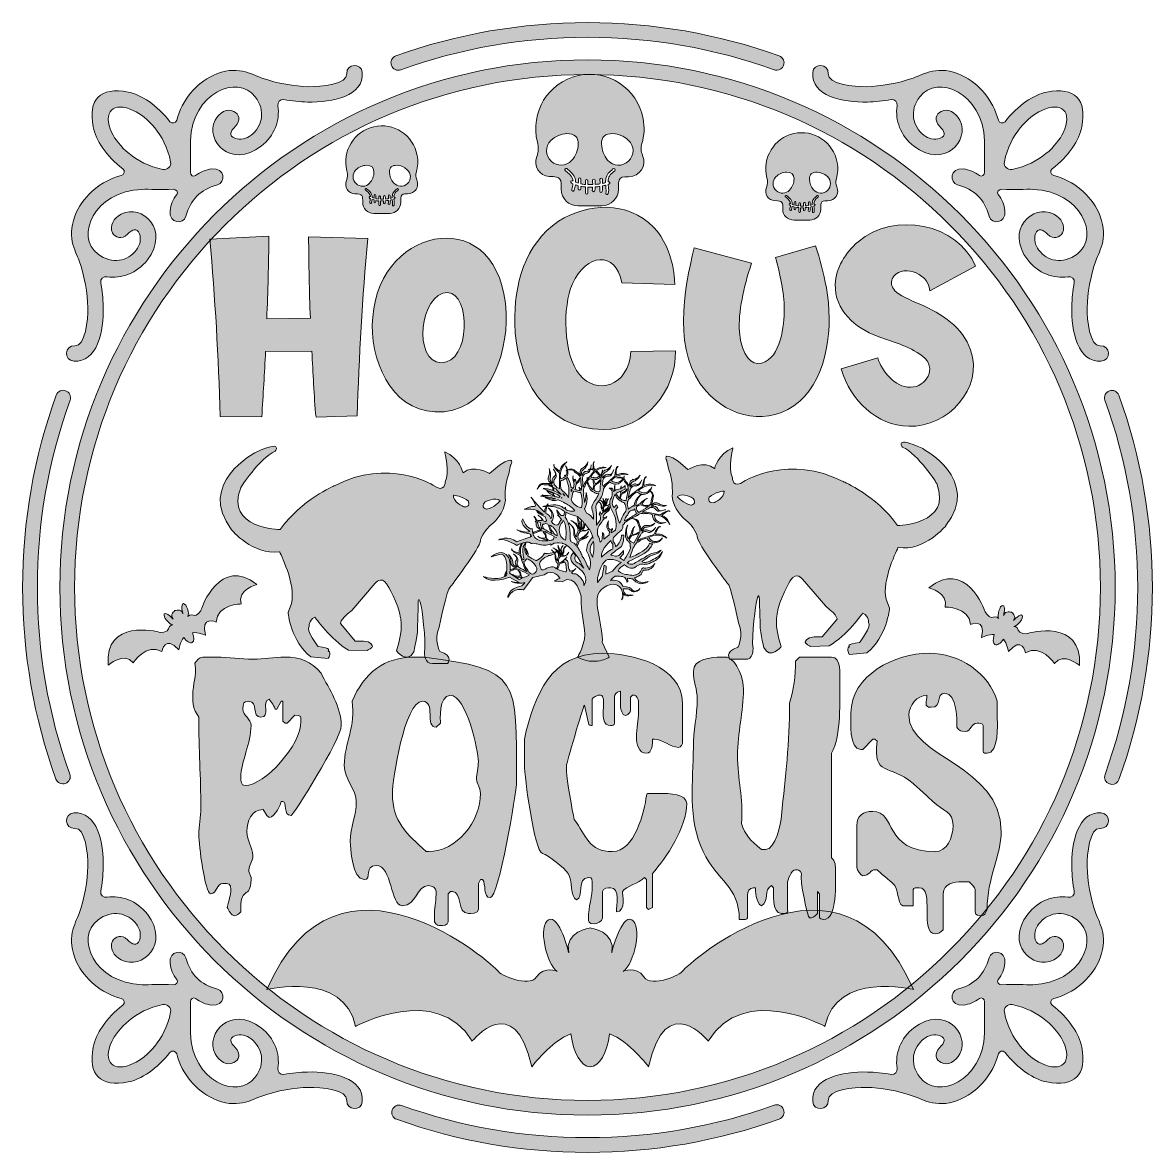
# Model space of a CAD drawing. Extents: x 641 to 801, y -181 to -22.
import ezdxf

# ---------------------------------------------------------------- set-up
doc = ezdxf.new("R2010")
doc.units = 0
doc.header["$MEASUREMENT"] = 0
doc.layers.add('Layer 1', color=7, linetype='Continuous', lineweight=0)

# ---------------------------------------------------------------- blocks, each defined once
blk = doc.blocks.new('Block_1')
at = {"layer": 'Layer 1', "true_color": 0x000000, "transparency": 33554687}
h = blk.add_hatch(color=18, dxfattribs=at)
h.dxf.hatch_style = 2
edge = h.paths.add_edge_path()
edge.add_spline(control_points=[(695.62, -44.59), (695.06, -45.13), (694.18, -45.09), (693.66, -44.49), (693.29, -44.06), (693.1, -43.55), (693.08, -42.99), (693.07, -42.33), (693.41, -42), (694.17, -42.01), (694.65, -42.03), (695.17, -42.23), (695.59, -42.63), (696.18, -43.17), (696.18, -44.04), (695.62, -44.59)], knot_values=[0, 0, 0, 0, 1, 1, 1, 2, 2, 2, 3, 3, 3, 4, 4, 4, 5, 5, 5, 5], degree=3, periodic=0)
edge = h.paths.add_edge_path()
edge.add_spline(control_points=[(694.32, -45.49), (694.19, -45.64), (694.01, -45.72), (693.9, -45.87), (693.79, -46.01), (693.74, -46.19), (693.71, -46.36), (693.71, -46.41), (693.7, -46.47), (693.7, -46.52), (693.71, -46.52), (693.71, -46.51), (693.72, -46.51), (693.78, -46.49), (693.85, -46.54), (693.86, -46.6), (693.88, -46.66), (693.84, -46.72), (693.78, -46.74), (693.76, -46.75), (693.73, -46.76), (693.71, -46.77), (693.71, -46.84), (693.72, -46.92), (693.72, -46.99), (693.74, -47.2), (693.79, -47.43), (693.72, -47.63), (693.67, -47.78), (693.44, -47.72), (693.49, -47.57), (693.52, -47.47), (693.52, -47.36), (693.51, -47.26), (693.5, -47.14), (693.49, -47.03), (693.48, -46.91), (693.47, -46.89), (693.47, -46.87), (693.47, -46.85), (693.37, -46.88), (693.28, -46.9), (693.18, -46.92), (693.17, -47.09), (693.17, -47.25), (693.15, -47.42), (693.15, -47.48), (693.1, -47.54), (693.04, -47.54), (692.97, -47.54), (692.91, -47.48), (692.91, -47.42), (692.92, -47.27), (692.93, -47.12), (692.94, -46.96), (692.79, -46.99), (692.64, -47), (692.49, -47.01), (692.48, -47.12), (692.47, -47.23), (692.46, -47.33), (692.45, -47.4), (692.41, -47.45), (692.34, -47.45), (692.28, -47.45), (692.21, -47.4), (692.22, -47.33), (692.23, -47.23), (692.24, -47.13), (692.25, -47.02), (692.1, -47.03), (691.96, -47.03), (691.81, -47.02), (691.81, -47.02), (691.81, -47.57), (691.81, -47.57), (691.81, -47.73), (691.57, -47.72), (691.57, -47.57), (691.57, -47.57), (691.57, -47.01), (691.57, -47.01), (691.43, -47.01), (691.29, -46.99), (691.15, -46.96), (691.15, -47.03), (691.15, -47.11), (691.15, -47.18), (691.14, -47.33), (690.9, -47.33), (690.91, -47.18), (690.91, -47.09), (690.91, -46.99), (690.91, -46.9), (690.82, -46.87), (690.73, -46.84), (690.64, -46.8), (690.61, -46.98), (690.56, -47.15), (690.53, -47.32), (690.5, -47.47), (690.27, -47.41), (690.3, -47.26), (690.33, -47.07), (690.38, -46.89), (690.41, -46.71), (690.36, -46.68), (690.31, -46.66), (690.27, -46.64), (690.21, -46.61), (690.19, -46.53), (690.22, -46.48), (690.26, -46.42), (690.33, -46.41), (690.39, -46.43), (690.4, -46.44), (690.41, -46.44), (690.41, -46.45), (690.4, -46.37), (690.38, -46.29), (690.35, -46.22), (690.22, -45.91), (689.96, -45.69), (689.7, -45.49), (689.65, -45.45), (689.62, -45.39), (689.66, -45.33), (689.69, -45.28), (689.77, -45.25), (689.82, -45.29), (690.13, -45.51), (690.42, -45.77), (690.57, -46.13), (690.63, -46.26), (690.66, -46.41), (690.66, -46.55), (690.74, -46.59), (690.83, -46.62), (690.91, -46.65), (690.92, -46.52), (690.92, -46.39), (690.92, -46.27), (690.92, -46.11), (691.16, -46.11), (691.16, -46.27), (691.16, -46.42), (691.16, -46.57), (691.15, -46.72), (691.29, -46.75), (691.43, -46.76), (691.57, -46.77), (691.57, -46.77), (691.57, -46.43), (691.57, -46.43), (691.57, -46.27), (691.81, -46.27), (691.81, -46.43), (691.81, -46.43), (691.81, -46.78), (691.81, -46.78), (691.96, -46.79), (692.11, -46.79), (692.26, -46.78), (692.26, -46.65), (692.26, -46.52), (692.25, -46.39), (692.24, -46.23), (692.48, -46.23), (692.49, -46.39), (692.5, -46.51), (692.5, -46.64), (692.5, -46.77), (692.65, -46.76), (692.79, -46.75), (692.94, -46.72), (692.94, -46.58), (692.94, -46.44), (692.94, -46.3), (692.94, -46.14), (693.18, -46.14), (693.18, -46.3), (693.18, -46.42), (693.18, -46.55), (693.18, -46.67), (693.28, -46.65), (693.37, -46.63), (693.46, -46.6), (693.46, -46.49), (693.47, -46.37), (693.49, -46.26), (693.52, -46.06), (693.59, -45.87), (693.72, -45.72), (693.84, -45.56), (694.02, -45.47), (694.15, -45.32), (694.19, -45.27), (694.27, -45.28), (694.32, -45.32), (694.37, -45.37), (694.36, -45.44), (694.32, -45.49)], knot_values=[0, 0, 0, 0, 1, 1, 1, 2, 2, 2, 3, 3, 3, 4, 4, 4, 5, 5, 5, 6, 6, 6, 7, 7, 7, 8, 8, 8, 9, 9, 9, 10, 10, 10, 11, 11, 11, 12, 12, 12, 13, 13, 13, 14, 14, 14, 15, 15, 15, 16, 16, 16, 17, 17, 17, 18, 18, 18, 19, 19, 19, 20, 20, 20, 21, 21, 21, 22, 22, 22, 23, 23, 23, 24, 24, 24, 25, 25, 25, 26, 26, 26, 27, 27, 27, 28, 28, 28, 29, 29, 29, 30, 30, 30, 31, 31, 31, 32, 32, 32, 33, 33, 33, 34, 34, 34, 35, 35, 35, 36, 36, 36, 37, 37, 37, 38, 38, 38, 39, 39, 39, 40, 40, 40, 41, 41, 41, 42, 42, 42, 43, 43, 43, 44, 44, 44, 45, 45, 45, 46, 46, 46, 47, 47, 47, 48, 48, 48, 49, 49, 49, 50, 50, 50, 51, 51, 51, 52, 52, 52, 53, 53, 53, 54, 54, 54, 55, 55, 55, 56, 56, 56, 57, 57, 57, 58, 58, 58, 59, 59, 59, 60, 60, 60, 61, 61, 61, 62, 62, 62, 63, 63, 63, 64, 64, 64, 65, 65, 65, 66, 66, 66, 67, 67, 67, 67], degree=3, periodic=0)
edge = h.paths.add_edge_path()
edge.add_spline(control_points=[(688.38, -44.6), (687.82, -44.07), (687.79, -43.21), (688.35, -42.67), (688.78, -42.24), (689.32, -42.03), (689.82, -42.01), (690.57, -42.01), (690.91, -42.33), (690.9, -42.97), (690.89, -43.56), (690.68, -44.1), (690.28, -44.53), (689.77, -45.09), (688.92, -45.11), (688.38, -44.6)], knot_values=[0, 0, 0, 0, 1, 1, 1, 2, 2, 2, 3, 3, 3, 4, 4, 4, 5, 5, 5, 5], degree=3, periodic=0)
edge = h.paths.add_edge_path()
edge.add_spline(control_points=[(696.87, -42.93), (697.09, -42.18), (697.13, -41.4), (696.98, -40.63), (696.45, -37.78), (693.68, -35.94), (690.88, -36.58), (688.09, -37.21), (686.37, -40.01), (687.08, -42.8), (687.21, -43.28), (687.2, -43.7), (687.02, -44.16), (686.67, -45.03), (687.27, -46.03), (688.19, -46.02), (689.35, -46.01), (689.32, -46.32), (689.31, -47.21), (689.3, -48.12), (689.99, -48.76), (690.9, -48.78), (691.26, -48.78), (691.62, -48.78), (691.98, -48.78), (692.36, -48.78), (692.73, -48.79), (693.11, -48.78), (693.99, -48.76), (694.64, -48.11), (694.68, -47.23), (694.69, -47.03), (694.68, -46.83), (694.68, -46.63), (694.7, -46.25), (694.88, -46.07), (695.26, -46.05), (695.38, -46.05), (695.5, -46.05), (695.62, -46.05), (696.71, -46.02), (697.34, -45.06), (696.93, -44.06), (696.77, -43.68), (696.75, -43.32), (696.87, -42.93)], knot_values=[0, 0, 0, 0, 1, 1, 1, 2, 2, 2, 3, 3, 3, 4, 4, 4, 5, 5, 5, 6, 6, 6, 7, 7, 7, 8, 8, 8, 9, 9, 9, 10, 10, 10, 11, 11, 11, 12, 12, 12, 13, 13, 13, 14, 14, 14, 15, 15, 15, 15], degree=3, periodic=0)
at = {"layer": 'Layer 1'}
for points, knots in [([(696.87, -42.93), (697.09, -42.18), (697.13, -41.4), (696.98, -40.63), (696.45, -37.78), (693.68, -35.94), (690.88, -36.58), (688.09, -37.21), (686.37, -40.01), (687.08, -42.8), (687.21, -43.28), (687.2, -43.7), (687.02, -44.16), (686.67, -45.03), (687.27, -46.03), (688.19, -46.02), (689.35, -46.01), (689.32, -46.32), (689.31, -47.21), (689.3, -48.12), (689.99, -48.76), (690.9, -48.78), (691.26, -48.78), (691.62, -48.78), (691.98, -48.78), (692.36, -48.78), (692.73, -48.79), (693.11, -48.78), (693.99, -48.76), (694.64, -48.11), (694.68, -47.23), (694.69, -47.03), (694.68, -46.83), (694.68, -46.63), (694.7, -46.25), (694.88, -46.07), (695.26, -46.05), (695.38, -46.05), (695.5, -46.05), (695.62, -46.05), (696.71, -46.02), (697.34, -45.06), (696.93, -44.06), (696.77, -43.68), (696.75, -43.32), (696.87, -42.93)], [0, 0, 0, 0, 1, 1, 1, 2, 2, 2, 3, 3, 3, 4, 4, 4, 5, 5, 5, 6, 6, 6, 7, 7, 7, 8, 8, 8, 9, 9, 9, 10, 10, 10, 11, 11, 11, 12, 12, 12, 13, 13, 13, 14, 14, 14, 15, 15, 15, 15]), ([(688.38, -44.6), (687.82, -44.07), (687.79, -43.21), (688.35, -42.67), (688.78, -42.24), (689.32, -42.03), (689.82, -42.01), (690.57, -42.01), (690.91, -42.33), (690.9, -42.97), (690.89, -43.56), (690.68, -44.1), (690.28, -44.53), (689.77, -45.09), (688.92, -45.11), (688.38, -44.6)], [0, 0, 0, 0, 1, 1, 1, 2, 2, 2, 3, 3, 3, 4, 4, 4, 5, 5, 5, 5]), ([(695.62, -44.59), (695.06, -45.13), (694.18, -45.09), (693.66, -44.49), (693.29, -44.06), (693.1, -43.55), (693.08, -42.99), (693.07, -42.33), (693.41, -42), (694.17, -42.01), (694.65, -42.03), (695.17, -42.23), (695.59, -42.63), (696.18, -43.17), (696.18, -44.04), (695.62, -44.59)], [0, 0, 0, 0, 1, 1, 1, 2, 2, 2, 3, 3, 3, 4, 4, 4, 5, 5, 5, 5]), ([(694.32, -45.49), (694.19, -45.64), (694.01, -45.72), (693.9, -45.87), (693.79, -46.01), (693.74, -46.19), (693.71, -46.36), (693.71, -46.41), (693.7, -46.47), (693.7, -46.52), (693.71, -46.52), (693.71, -46.51), (693.72, -46.51), (693.78, -46.49), (693.85, -46.54), (693.86, -46.6), (693.88, -46.66), (693.84, -46.72), (693.78, -46.74), (693.76, -46.75), (693.73, -46.76), (693.71, -46.77), (693.71, -46.84), (693.72, -46.92), (693.72, -46.99), (693.74, -47.2), (693.79, -47.43), (693.72, -47.63), (693.67, -47.78), (693.44, -47.72), (693.49, -47.57), (693.52, -47.47), (693.52, -47.36), (693.51, -47.26), (693.5, -47.14), (693.49, -47.03), (693.48, -46.91), (693.47, -46.89), (693.47, -46.87), (693.47, -46.85), (693.37, -46.88), (693.28, -46.9), (693.18, -46.92), (693.17, -47.09), (693.17, -47.25), (693.15, -47.42), (693.15, -47.48), (693.1, -47.54), (693.04, -47.54), (692.97, -47.54), (692.91, -47.48), (692.91, -47.42), (692.92, -47.27), (692.93, -47.12), (692.94, -46.96), (692.79, -46.99), (692.64, -47), (692.49, -47.01), (692.48, -47.12), (692.47, -47.23), (692.46, -47.33), (692.45, -47.4), (692.41, -47.45), (692.34, -47.45), (692.28, -47.45), (692.21, -47.4), (692.22, -47.33), (692.23, -47.23), (692.24, -47.13), (692.25, -47.02), (692.1, -47.03), (691.96, -47.03), (691.81, -47.02), (691.81, -47.02), (691.81, -47.57), (691.81, -47.57), (691.81, -47.73), (691.57, -47.72), (691.57, -47.57), (691.57, -47.57), (691.57, -47.01), (691.57, -47.01), (691.43, -47.01), (691.29, -46.99), (691.15, -46.96), (691.15, -47.03), (691.15, -47.11), (691.15, -47.18), (691.14, -47.33), (690.9, -47.33), (690.91, -47.18), (690.91, -47.09), (690.91, -46.99), (690.91, -46.9), (690.82, -46.87), (690.73, -46.84), (690.64, -46.8), (690.61, -46.98), (690.56, -47.15), (690.53, -47.32), (690.5, -47.47), (690.27, -47.41), (690.3, -47.26), (690.33, -47.07), (690.38, -46.89), (690.41, -46.71), (690.36, -46.68), (690.31, -46.66), (690.27, -46.64), (690.21, -46.61), (690.19, -46.53), (690.22, -46.48), (690.26, -46.42), (690.33, -46.41), (690.39, -46.43), (690.4, -46.44), (690.41, -46.44), (690.41, -46.45), (690.4, -46.37), (690.38, -46.29), (690.35, -46.22), (690.22, -45.91), (689.96, -45.69), (689.7, -45.49), (689.65, -45.45), (689.62, -45.39), (689.66, -45.33), (689.69, -45.28), (689.77, -45.25), (689.82, -45.29), (690.13, -45.51), (690.42, -45.77), (690.57, -46.13), (690.63, -46.26), (690.66, -46.41), (690.66, -46.55), (690.74, -46.59), (690.83, -46.62), (690.91, -46.65), (690.92, -46.52), (690.92, -46.39), (690.92, -46.27), (690.92, -46.11), (691.16, -46.11), (691.16, -46.27), (691.16, -46.42), (691.16, -46.57), (691.15, -46.72), (691.29, -46.75), (691.43, -46.76), (691.57, -46.77), (691.57, -46.77), (691.57, -46.43), (691.57, -46.43), (691.57, -46.27), (691.81, -46.27), (691.81, -46.43), (691.81, -46.43), (691.81, -46.78), (691.81, -46.78), (691.96, -46.79), (692.11, -46.79), (692.26, -46.78), (692.26, -46.65), (692.26, -46.52), (692.25, -46.39), (692.24, -46.23), (692.48, -46.23), (692.49, -46.39), (692.5, -46.51), (692.5, -46.64), (692.5, -46.77), (692.65, -46.76), (692.79, -46.75), (692.94, -46.72), (692.94, -46.58), (692.94, -46.44), (692.94, -46.3), (692.94, -46.14), (693.18, -46.14), (693.18, -46.3), (693.18, -46.42), (693.18, -46.55), (693.18, -46.67), (693.28, -46.65), (693.37, -46.63), (693.46, -46.6), (693.46, -46.49), (693.47, -46.37), (693.49, -46.26), (693.52, -46.06), (693.59, -45.87), (693.72, -45.72), (693.84, -45.56), (694.02, -45.47), (694.15, -45.32), (694.19, -45.27), (694.27, -45.28), (694.32, -45.32), (694.37, -45.37), (694.36, -45.44), (694.32, -45.49)], [0, 0, 0, 0, 1, 1, 1, 2, 2, 2, 3, 3, 3, 4, 4, 4, 5, 5, 5, 6, 6, 6, 7, 7, 7, 8, 8, 8, 9, 9, 9, 10, 10, 10, 11, 11, 11, 12, 12, 12, 13, 13, 13, 14, 14, 14, 15, 15, 15, 16, 16, 16, 17, 17, 17, 18, 18, 18, 19, 19, 19, 20, 20, 20, 21, 21, 21, 22, 22, 22, 23, 23, 23, 24, 24, 24, 25, 25, 25, 26, 26, 26, 27, 27, 27, 28, 28, 28, 29, 29, 29, 30, 30, 30, 31, 31, 31, 32, 32, 32, 33, 33, 33, 34, 34, 34, 35, 35, 35, 36, 36, 36, 37, 37, 37, 38, 38, 38, 39, 39, 39, 40, 40, 40, 41, 41, 41, 42, 42, 42, 43, 43, 43, 44, 44, 44, 45, 45, 45, 46, 46, 46, 47, 47, 47, 48, 48, 48, 49, 49, 49, 50, 50, 50, 51, 51, 51, 52, 52, 52, 53, 53, 53, 54, 54, 54, 55, 55, 55, 56, 56, 56, 57, 57, 57, 58, 58, 58, 59, 59, 59, 60, 60, 60, 61, 61, 61, 62, 62, 62, 63, 63, 63, 64, 64, 64, 65, 65, 65, 66, 66, 66, 67, 67, 67, 67])]:
    blk.add_open_spline(points, degree=3, knots=knots, dxfattribs=at)
blk = doc.blocks.new('Block_2')
at = {"layer": 'Layer 1', "true_color": 0x000000, "transparency": 33554687}
h = blk.add_hatch(color=18, dxfattribs=at)
h.dxf.hatch_style = 2
edge = h.paths.add_edge_path()
edge.add_spline(control_points=[(754.78, -45.56), (754.21, -46.1), (753.33, -46.06), (752.82, -45.46), (752.45, -45.03), (752.26, -44.52), (752.24, -43.96), (752.23, -43.3), (752.57, -42.97), (753.33, -42.98), (753.81, -43), (754.32, -43.2), (754.75, -43.59), (755.34, -44.13), (755.34, -45.01), (754.78, -45.56)], knot_values=[0, 0, 0, 0, 1, 1, 1, 2, 2, 2, 3, 3, 3, 4, 4, 4, 5, 5, 5, 5], degree=3, periodic=0)
edge = h.paths.add_edge_path()
edge.add_spline(control_points=[(753.47, -46.46), (753.35, -46.6), (753.17, -46.69), (753.06, -46.84), (752.95, -46.98), (752.89, -47.16), (752.87, -47.33), (752.86, -47.38), (752.86, -47.44), (752.86, -47.49), (752.86, -47.49), (752.87, -47.48), (752.87, -47.48), (752.93, -47.46), (753.01, -47.51), (753.02, -47.57), (753.04, -47.63), (753, -47.69), (752.94, -47.71), (752.91, -47.72), (752.89, -47.73), (752.86, -47.74), (752.87, -47.81), (752.87, -47.89), (752.88, -47.96), (752.9, -48.17), (752.94, -48.4), (752.88, -48.6), (752.83, -48.75), (752.6, -48.68), (752.65, -48.54), (752.68, -48.44), (752.67, -48.33), (752.66, -48.23), (752.66, -48.11), (752.64, -48), (752.63, -47.88), (752.63, -47.86), (752.63, -47.84), (752.63, -47.82), (752.53, -47.85), (752.43, -47.87), (752.34, -47.89), (752.33, -48.06), (752.32, -48.22), (752.31, -48.39), (752.31, -48.45), (752.26, -48.51), (752.19, -48.51), (752.13, -48.51), (752.07, -48.45), (752.07, -48.39), (752.08, -48.23), (752.09, -48.08), (752.09, -47.93), (751.95, -47.96), (751.8, -47.97), (751.65, -47.98), (751.64, -48.09), (751.63, -48.2), (751.62, -48.3), (751.61, -48.37), (751.57, -48.42), (751.5, -48.42), (751.44, -48.42), (751.37, -48.37), (751.38, -48.3), (751.39, -48.2), (751.4, -48.1), (751.4, -47.99), (751.26, -48), (751.12, -48), (750.97, -47.99), (750.97, -47.99), (750.97, -48.54), (750.97, -48.54), (750.97, -48.69), (750.73, -48.69), (750.73, -48.54), (750.73, -48.54), (750.73, -47.98), (750.73, -47.98), (750.59, -47.97), (750.45, -47.96), (750.31, -47.93), (750.31, -48), (750.3, -48.07), (750.3, -48.15), (750.3, -48.3), (750.06, -48.3), (750.06, -48.15), (750.06, -48.05), (750.07, -47.96), (750.07, -47.87), (749.97, -47.84), (749.88, -47.81), (749.79, -47.77), (749.76, -47.95), (749.72, -48.12), (749.69, -48.29), (749.65, -48.44), (749.42, -48.38), (749.45, -48.23), (749.49, -48.04), (749.54, -47.86), (749.57, -47.68), (749.52, -47.65), (749.47, -47.63), (749.42, -47.61), (749.36, -47.58), (749.35, -47.5), (749.38, -47.45), (749.42, -47.39), (749.49, -47.38), (749.54, -47.4), (749.55, -47.41), (749.56, -47.41), (749.57, -47.42), (749.56, -47.34), (749.54, -47.26), (749.51, -47.19), (749.38, -46.88), (749.12, -46.66), (748.86, -46.46), (748.8, -46.42), (748.78, -46.36), (748.81, -46.3), (748.84, -46.25), (748.93, -46.22), (748.98, -46.25), (749.28, -46.48), (749.58, -46.74), (749.73, -47.1), (749.79, -47.23), (749.82, -47.38), (749.82, -47.52), (749.9, -47.56), (749.99, -47.59), (750.07, -47.62), (750.07, -47.49), (750.07, -47.36), (750.08, -47.24), (750.08, -47.08), (750.32, -47.08), (750.32, -47.24), (750.31, -47.39), (750.31, -47.54), (750.31, -47.69), (750.45, -47.72), (750.59, -47.73), (750.73, -47.74), (750.73, -47.74), (750.73, -47.4), (750.73, -47.4), (750.73, -47.24), (750.97, -47.24), (750.97, -47.4), (750.97, -47.4), (750.97, -47.75), (750.97, -47.75), (751.12, -47.76), (751.27, -47.76), (751.41, -47.75), (751.42, -47.62), (751.41, -47.49), (751.41, -47.36), (751.4, -47.2), (751.64, -47.2), (751.65, -47.36), (751.65, -47.48), (751.66, -47.61), (751.65, -47.74), (751.8, -47.73), (751.95, -47.71), (752.1, -47.69), (752.1, -47.55), (752.1, -47.41), (752.1, -47.27), (752.1, -47.11), (752.34, -47.11), (752.34, -47.27), (752.34, -47.39), (752.34, -47.52), (752.34, -47.64), (752.43, -47.62), (752.53, -47.6), (752.62, -47.57), (752.62, -47.46), (752.63, -47.34), (752.64, -47.23), (752.68, -47.03), (752.75, -46.84), (752.87, -46.69), (753, -46.53), (753.18, -46.44), (753.3, -46.29), (753.35, -46.24), (753.43, -46.25), (753.47, -46.29), (753.52, -46.34), (753.52, -46.41), (753.47, -46.46)], knot_values=[0, 0, 0, 0, 1, 1, 1, 2, 2, 2, 3, 3, 3, 4, 4, 4, 5, 5, 5, 6, 6, 6, 7, 7, 7, 8, 8, 8, 9, 9, 9, 10, 10, 10, 11, 11, 11, 12, 12, 12, 13, 13, 13, 14, 14, 14, 15, 15, 15, 16, 16, 16, 17, 17, 17, 18, 18, 18, 19, 19, 19, 20, 20, 20, 21, 21, 21, 22, 22, 22, 23, 23, 23, 24, 24, 24, 25, 25, 25, 26, 26, 26, 27, 27, 27, 28, 28, 28, 29, 29, 29, 30, 30, 30, 31, 31, 31, 32, 32, 32, 33, 33, 33, 34, 34, 34, 35, 35, 35, 36, 36, 36, 37, 37, 37, 38, 38, 38, 39, 39, 39, 40, 40, 40, 41, 41, 41, 42, 42, 42, 43, 43, 43, 44, 44, 44, 45, 45, 45, 46, 46, 46, 47, 47, 47, 48, 48, 48, 49, 49, 49, 50, 50, 50, 51, 51, 51, 52, 52, 52, 53, 53, 53, 54, 54, 54, 55, 55, 55, 56, 56, 56, 57, 57, 57, 58, 58, 58, 59, 59, 59, 60, 60, 60, 61, 61, 61, 62, 62, 62, 63, 63, 63, 64, 64, 64, 65, 65, 65, 66, 66, 66, 67, 67, 67, 67], degree=3, periodic=0)
edge = h.paths.add_edge_path()
edge.add_spline(control_points=[(747.54, -45.57), (746.97, -45.04), (746.95, -44.18), (747.5, -43.64), (747.94, -43.21), (748.48, -43), (748.98, -42.98), (749.73, -42.98), (750.07, -43.3), (750.06, -43.94), (750.05, -44.53), (749.84, -45.06), (749.44, -45.5), (748.93, -46.06), (748.08, -46.08), (747.54, -45.57)], knot_values=[0, 0, 0, 0, 1, 1, 1, 2, 2, 2, 3, 3, 3, 4, 4, 4, 5, 5, 5, 5], degree=3, periodic=0)
edge = h.paths.add_edge_path()
edge.add_spline(control_points=[(756.02, -43.9), (756.25, -43.15), (756.29, -42.37), (756.14, -41.6), (755.61, -38.75), (752.84, -36.91), (750.04, -37.55), (747.24, -38.18), (745.52, -40.98), (746.24, -43.77), (746.36, -44.25), (746.36, -44.67), (746.18, -45.13), (745.83, -46), (746.43, -47), (747.34, -46.99), (748.5, -46.98), (748.48, -47.29), (748.47, -48.18), (748.46, -49.08), (749.15, -49.73), (750.06, -49.75), (750.42, -49.75), (750.78, -49.75), (751.14, -49.75), (751.52, -49.75), (751.89, -49.75), (752.27, -49.75), (753.15, -49.73), (753.8, -49.08), (753.84, -48.2), (753.85, -48), (753.83, -47.8), (753.84, -47.6), (753.86, -47.22), (754.04, -47.04), (754.42, -47.02), (754.54, -47.02), (754.66, -47.02), (754.78, -47.02), (755.87, -46.99), (756.5, -46.03), (756.09, -45.03), (755.93, -44.65), (755.91, -44.29), (756.02, -43.9)], knot_values=[0, 0, 0, 0, 1, 1, 1, 2, 2, 2, 3, 3, 3, 4, 4, 4, 5, 5, 5, 6, 6, 6, 7, 7, 7, 8, 8, 8, 9, 9, 9, 10, 10, 10, 11, 11, 11, 12, 12, 12, 13, 13, 13, 14, 14, 14, 15, 15, 15, 15], degree=3, periodic=0)
at = {"layer": 'Layer 1'}
for points, knots in [([(756.02, -43.9), (756.25, -43.15), (756.29, -42.37), (756.14, -41.6), (755.61, -38.75), (752.84, -36.91), (750.04, -37.55), (747.24, -38.18), (745.52, -40.98), (746.24, -43.77), (746.36, -44.25), (746.36, -44.67), (746.18, -45.13), (745.83, -46), (746.43, -47), (747.34, -46.99), (748.5, -46.98), (748.48, -47.29), (748.47, -48.18), (748.46, -49.08), (749.15, -49.73), (750.06, -49.75), (750.42, -49.75), (750.78, -49.75), (751.14, -49.75), (751.52, -49.75), (751.89, -49.75), (752.27, -49.75), (753.15, -49.73), (753.8, -49.08), (753.84, -48.2), (753.85, -48), (753.83, -47.8), (753.84, -47.6), (753.86, -47.22), (754.04, -47.04), (754.42, -47.02), (754.54, -47.02), (754.66, -47.02), (754.78, -47.02), (755.87, -46.99), (756.5, -46.03), (756.09, -45.03), (755.93, -44.65), (755.91, -44.29), (756.02, -43.9)], [0, 0, 0, 0, 1, 1, 1, 2, 2, 2, 3, 3, 3, 4, 4, 4, 5, 5, 5, 6, 6, 6, 7, 7, 7, 8, 8, 8, 9, 9, 9, 10, 10, 10, 11, 11, 11, 12, 12, 12, 13, 13, 13, 14, 14, 14, 15, 15, 15, 15]), ([(747.54, -45.57), (746.97, -45.04), (746.95, -44.18), (747.5, -43.64), (747.94, -43.21), (748.48, -43), (748.98, -42.98), (749.73, -42.98), (750.07, -43.3), (750.06, -43.94), (750.05, -44.53), (749.84, -45.06), (749.44, -45.5), (748.93, -46.06), (748.08, -46.08), (747.54, -45.57)], [0, 0, 0, 0, 1, 1, 1, 2, 2, 2, 3, 3, 3, 4, 4, 4, 5, 5, 5, 5]), ([(754.78, -45.56), (754.21, -46.1), (753.33, -46.06), (752.82, -45.46), (752.45, -45.03), (752.26, -44.52), (752.24, -43.96), (752.23, -43.3), (752.57, -42.97), (753.33, -42.98), (753.81, -43), (754.32, -43.2), (754.75, -43.59), (755.34, -44.13), (755.34, -45.01), (754.78, -45.56)], [0, 0, 0, 0, 1, 1, 1, 2, 2, 2, 3, 3, 3, 4, 4, 4, 5, 5, 5, 5]), ([(753.47, -46.46), (753.35, -46.6), (753.17, -46.69), (753.06, -46.84), (752.95, -46.98), (752.89, -47.16), (752.87, -47.33), (752.86, -47.38), (752.86, -47.44), (752.86, -47.49), (752.86, -47.49), (752.87, -47.48), (752.87, -47.48), (752.93, -47.46), (753.01, -47.51), (753.02, -47.57), (753.04, -47.63), (753, -47.69), (752.94, -47.71), (752.91, -47.72), (752.89, -47.73), (752.86, -47.74), (752.87, -47.81), (752.87, -47.89), (752.88, -47.96), (752.9, -48.17), (752.94, -48.4), (752.88, -48.6), (752.83, -48.75), (752.6, -48.68), (752.65, -48.54), (752.68, -48.44), (752.67, -48.33), (752.66, -48.23), (752.66, -48.11), (752.64, -48), (752.63, -47.88), (752.63, -47.86), (752.63, -47.84), (752.63, -47.82), (752.53, -47.85), (752.43, -47.87), (752.34, -47.89), (752.33, -48.06), (752.32, -48.22), (752.31, -48.39), (752.31, -48.45), (752.26, -48.51), (752.19, -48.51), (752.13, -48.51), (752.07, -48.45), (752.07, -48.39), (752.08, -48.23), (752.09, -48.08), (752.09, -47.93), (751.95, -47.96), (751.8, -47.97), (751.65, -47.98), (751.64, -48.09), (751.63, -48.2), (751.62, -48.3), (751.61, -48.37), (751.57, -48.42), (751.5, -48.42), (751.44, -48.42), (751.37, -48.37), (751.38, -48.3), (751.39, -48.2), (751.4, -48.1), (751.4, -47.99), (751.26, -48), (751.12, -48), (750.97, -47.99), (750.97, -47.99), (750.97, -48.54), (750.97, -48.54), (750.97, -48.69), (750.73, -48.69), (750.73, -48.54), (750.73, -48.54), (750.73, -47.98), (750.73, -47.98), (750.59, -47.97), (750.45, -47.96), (750.31, -47.93), (750.31, -48), (750.3, -48.07), (750.3, -48.15), (750.3, -48.3), (750.06, -48.3), (750.06, -48.15), (750.06, -48.05), (750.07, -47.96), (750.07, -47.87), (749.97, -47.84), (749.88, -47.81), (749.79, -47.77), (749.76, -47.95), (749.72, -48.12), (749.69, -48.29), (749.65, -48.44), (749.42, -48.38), (749.45, -48.23), (749.49, -48.04), (749.54, -47.86), (749.57, -47.68), (749.52, -47.65), (749.47, -47.63), (749.42, -47.61), (749.36, -47.58), (749.35, -47.5), (749.38, -47.45), (749.42, -47.39), (749.49, -47.38), (749.54, -47.4), (749.55, -47.41), (749.56, -47.41), (749.57, -47.42), (749.56, -47.34), (749.54, -47.26), (749.51, -47.19), (749.38, -46.88), (749.12, -46.66), (748.86, -46.46), (748.8, -46.42), (748.78, -46.36), (748.81, -46.3), (748.84, -46.25), (748.93, -46.22), (748.98, -46.25), (749.28, -46.48), (749.58, -46.74), (749.73, -47.1), (749.79, -47.23), (749.82, -47.38), (749.82, -47.52), (749.9, -47.56), (749.99, -47.59), (750.07, -47.62), (750.07, -47.49), (750.07, -47.36), (750.08, -47.24), (750.08, -47.08), (750.32, -47.08), (750.32, -47.24), (750.31, -47.39), (750.31, -47.54), (750.31, -47.69), (750.45, -47.72), (750.59, -47.73), (750.73, -47.74), (750.73, -47.74), (750.73, -47.4), (750.73, -47.4), (750.73, -47.24), (750.97, -47.24), (750.97, -47.4), (750.97, -47.4), (750.97, -47.75), (750.97, -47.75), (751.12, -47.76), (751.27, -47.76), (751.41, -47.75), (751.42, -47.62), (751.41, -47.49), (751.41, -47.36), (751.4, -47.2), (751.64, -47.2), (751.65, -47.36), (751.65, -47.48), (751.66, -47.61), (751.65, -47.74), (751.8, -47.73), (751.95, -47.71), (752.1, -47.69), (752.1, -47.55), (752.1, -47.41), (752.1, -47.27), (752.1, -47.11), (752.34, -47.11), (752.34, -47.27), (752.34, -47.39), (752.34, -47.52), (752.34, -47.64), (752.43, -47.62), (752.53, -47.6), (752.62, -47.57), (752.62, -47.46), (752.63, -47.34), (752.64, -47.23), (752.68, -47.03), (752.75, -46.84), (752.87, -46.69), (753, -46.53), (753.18, -46.44), (753.3, -46.29), (753.35, -46.24), (753.43, -46.25), (753.47, -46.29), (753.52, -46.34), (753.52, -46.41), (753.47, -46.46)], [0, 0, 0, 0, 1, 1, 1, 2, 2, 2, 3, 3, 3, 4, 4, 4, 5, 5, 5, 6, 6, 6, 7, 7, 7, 8, 8, 8, 9, 9, 9, 10, 10, 10, 11, 11, 11, 12, 12, 12, 13, 13, 13, 14, 14, 14, 15, 15, 15, 16, 16, 16, 17, 17, 17, 18, 18, 18, 19, 19, 19, 20, 20, 20, 21, 21, 21, 22, 22, 22, 23, 23, 23, 24, 24, 24, 25, 25, 25, 26, 26, 26, 27, 27, 27, 28, 28, 28, 29, 29, 29, 30, 30, 30, 31, 31, 31, 32, 32, 32, 33, 33, 33, 34, 34, 34, 35, 35, 35, 36, 36, 36, 37, 37, 37, 38, 38, 38, 39, 39, 39, 40, 40, 40, 41, 41, 41, 42, 42, 42, 43, 43, 43, 44, 44, 44, 45, 45, 45, 46, 46, 46, 47, 47, 47, 48, 48, 48, 49, 49, 49, 50, 50, 50, 51, 51, 51, 52, 52, 52, 53, 53, 53, 54, 54, 54, 55, 55, 55, 56, 56, 56, 57, 57, 57, 58, 58, 58, 59, 59, 59, 60, 60, 60, 61, 61, 61, 62, 62, 62, 63, 63, 63, 64, 64, 64, 65, 65, 65, 66, 66, 66, 67, 67, 67, 67])]:
    blk.add_open_spline(points, degree=3, knots=knots, dxfattribs=at)
blk = doc.blocks.new('Block_3')
at = {"layer": 'Layer 1', "true_color": 0x000000, "transparency": 33554687}
h = blk.add_hatch(color=18, dxfattribs=at)
h.dxf.hatch_style = 2
edge = h.paths.add_edge_path()
edge.add_spline(control_points=[(726.76, -41.42), (725.91, -42.24), (724.59, -42.18), (723.81, -41.27), (723.26, -40.63), (722.97, -39.86), (722.95, -39.02), (722.92, -38.03), (723.44, -37.53), (724.58, -37.55), (725.3, -37.58), (726.08, -37.88), (726.72, -38.47), (727.6, -39.28), (727.61, -40.59), (726.76, -41.42)], knot_values=[0, 0, 0, 0, 1, 1, 1, 2, 2, 2, 3, 3, 3, 4, 4, 4, 5, 5, 5, 5], degree=3, periodic=0)
edge = h.paths.add_edge_path()
edge.add_spline(control_points=[(724.8, -42.78), (724.61, -43), (724.34, -43.13), (724.17, -43.36), (724.01, -43.56), (723.93, -43.83), (723.89, -44.09), (723.88, -44.17), (723.87, -44.25), (723.87, -44.33), (723.88, -44.32), (723.89, -44.32), (723.9, -44.32), (723.99, -44.28), (724.1, -44.36), (724.12, -44.44), (724.15, -44.54), (724.08, -44.63), (723.99, -44.67), (723.96, -44.68), (723.92, -44.69), (723.88, -44.71), (723.89, -44.82), (723.9, -44.92), (723.91, -45.03), (723.94, -45.35), (724, -45.69), (723.9, -46), (723.83, -46.22), (723.48, -46.12), (723.55, -45.9), (723.6, -45.75), (723.59, -45.6), (723.58, -45.44), (723.57, -45.26), (723.55, -45.09), (723.54, -44.92), (723.53, -44.89), (723.53, -44.85), (723.53, -44.82), (723.38, -44.86), (723.24, -44.9), (723.09, -44.93), (723.08, -45.18), (723.07, -45.43), (723.05, -45.67), (723.05, -45.77), (722.97, -45.86), (722.87, -45.86), (722.78, -45.86), (722.68, -45.77), (722.69, -45.67), (722.71, -45.45), (722.72, -45.22), (722.72, -45), (722.5, -45.03), (722.28, -45.05), (722.05, -45.07), (722.04, -45.23), (722.03, -45.39), (722.01, -45.55), (722, -45.65), (721.94, -45.73), (721.83, -45.73), (721.74, -45.73), (721.64, -45.65), (721.65, -45.55), (721.67, -45.4), (721.68, -45.24), (721.69, -45.09), (721.47, -45.09), (721.25, -45.09), (721.03, -45.09), (721.03, -45.09), (721.03, -45.91), (721.03, -45.91), (721.03, -46.14), (720.67, -46.14), (720.67, -45.91), (720.67, -45.91), (720.67, -45.07), (720.67, -45.07), (720.46, -45.06), (720.25, -45.03), (720.04, -44.99), (720.04, -45.1), (720.03, -45.21), (720.03, -45.32), (720.03, -45.55), (719.67, -45.55), (719.67, -45.32), (719.67, -45.18), (719.67, -45.04), (719.68, -44.9), (719.54, -44.86), (719.4, -44.81), (719.26, -44.75), (719.22, -45.01), (719.16, -45.27), (719.1, -45.53), (719.06, -45.76), (718.71, -45.66), (718.75, -45.44), (718.81, -45.16), (718.88, -44.88), (718.92, -44.61), (718.85, -44.57), (718.78, -44.54), (718.71, -44.51), (718.62, -44.47), (718.6, -44.34), (718.64, -44.26), (718.7, -44.17), (718.8, -44.16), (718.89, -44.2), (718.9, -44.2), (718.92, -44.21), (718.93, -44.22), (718.91, -44.1), (718.88, -43.99), (718.84, -43.87), (718.64, -43.41), (718.25, -43.07), (717.86, -42.78), (717.78, -42.72), (717.74, -42.63), (717.79, -42.54), (717.84, -42.46), (717.96, -42.41), (718.04, -42.47), (718.5, -42.81), (718.94, -43.2), (719.17, -43.73), (719.25, -43.94), (719.3, -44.16), (719.3, -44.38), (719.43, -44.43), (719.55, -44.48), (719.68, -44.52), (719.68, -44.33), (719.69, -44.14), (719.69, -43.95), (719.69, -43.71), (720.05, -43.71), (720.05, -43.95), (720.05, -44.17), (720.05, -44.4), (720.04, -44.62), (720.25, -44.67), (720.46, -44.7), (720.67, -44.71), (720.67, -44.71), (720.67, -44.19), (720.67, -44.19), (720.67, -43.96), (721.03, -43.96), (721.03, -44.19), (721.03, -44.19), (721.03, -44.72), (721.03, -44.72), (721.26, -44.73), (721.48, -44.73), (721.7, -44.73), (721.7, -44.53), (721.7, -44.33), (721.69, -44.13), (721.68, -43.89), (722.04, -43.89), (722.05, -44.13), (722.06, -44.32), (722.06, -44.51), (722.06, -44.71), (722.29, -44.69), (722.51, -44.67), (722.73, -44.63), (722.74, -44.42), (722.73, -44.2), (722.73, -43.99), (722.73, -43.76), (723.09, -43.76), (723.09, -43.99), (723.1, -44.18), (723.1, -44.37), (723.09, -44.56), (723.23, -44.53), (723.37, -44.49), (723.51, -44.45), (723.51, -44.28), (723.52, -44.1), (723.55, -43.93), (723.6, -43.64), (723.71, -43.36), (723.9, -43.12), (724.08, -42.89), (724.35, -42.75), (724.54, -42.52), (724.61, -42.45), (724.73, -42.46), (724.8, -42.52), (724.87, -42.6), (724.86, -42.71), (724.8, -42.78)], knot_values=[0, 0, 0, 0, 1, 1, 1, 2, 2, 2, 3, 3, 3, 4, 4, 4, 5, 5, 5, 6, 6, 6, 7, 7, 7, 8, 8, 8, 9, 9, 9, 10, 10, 10, 11, 11, 11, 12, 12, 12, 13, 13, 13, 14, 14, 14, 15, 15, 15, 16, 16, 16, 17, 17, 17, 18, 18, 18, 19, 19, 19, 20, 20, 20, 21, 21, 21, 22, 22, 22, 23, 23, 23, 24, 24, 24, 25, 25, 25, 26, 26, 26, 27, 27, 27, 28, 28, 28, 29, 29, 29, 30, 30, 30, 31, 31, 31, 32, 32, 32, 33, 33, 33, 34, 34, 34, 35, 35, 35, 36, 36, 36, 37, 37, 37, 38, 38, 38, 39, 39, 39, 40, 40, 40, 41, 41, 41, 42, 42, 42, 43, 43, 43, 44, 44, 44, 45, 45, 45, 46, 46, 46, 47, 47, 47, 48, 48, 48, 49, 49, 49, 50, 50, 50, 51, 51, 51, 52, 52, 52, 53, 53, 53, 54, 54, 54, 55, 55, 55, 56, 56, 56, 57, 57, 57, 58, 58, 58, 59, 59, 59, 60, 60, 60, 61, 61, 61, 62, 62, 62, 63, 63, 63, 64, 64, 64, 65, 65, 65, 66, 66, 66, 67, 67, 67, 67], degree=3, periodic=0)
edge = h.paths.add_edge_path()
edge.add_spline(control_points=[(715.87, -41.44), (715.02, -40.64), (714.99, -39.35), (715.82, -38.53), (716.48, -37.89), (717.29, -37.58), (718.04, -37.55), (719.17, -37.54), (719.67, -38.03), (719.66, -38.99), (719.64, -39.88), (719.34, -40.68), (718.73, -41.34), (717.97, -42.18), (716.69, -42.21), (715.87, -41.44)], knot_values=[0, 0, 0, 0, 1, 1, 1, 2, 2, 2, 3, 3, 3, 4, 4, 4, 5, 5, 5, 5], degree=3, periodic=0)
edge = h.paths.add_edge_path()
edge.add_spline(control_points=[(728.63, -38.93), (728.97, -37.8), (729.03, -36.64), (728.81, -35.47), (728.01, -31.19), (723.84, -28.42), (719.64, -29.38), (715.43, -30.33), (712.84, -34.55), (713.92, -38.74), (714.11, -39.46), (714.1, -40.09), (713.82, -40.78), (713.31, -42.09), (714.2, -43.59), (715.58, -43.58), (717.33, -43.56), (717.28, -44.03), (717.27, -45.37), (717.26, -46.73), (718.3, -47.7), (719.66, -47.72), (720.21, -47.73), (720.75, -47.72), (721.29, -47.72), (721.86, -47.72), (722.42, -47.73), (722.98, -47.72), (724.31, -47.69), (725.29, -46.72), (725.35, -45.39), (725.36, -45.09), (725.34, -44.79), (725.35, -44.49), (725.38, -43.93), (725.65, -43.66), (726.22, -43.63), (726.4, -43.62), (726.58, -43.63), (726.76, -43.62), (728.39, -43.57), (729.35, -42.14), (728.73, -40.63), (728.49, -40.06), (728.46, -39.52), (728.63, -38.93)], knot_values=[0, 0, 0, 0, 1, 1, 1, 2, 2, 2, 3, 3, 3, 4, 4, 4, 5, 5, 5, 6, 6, 6, 7, 7, 7, 8, 8, 8, 9, 9, 9, 10, 10, 10, 11, 11, 11, 12, 12, 12, 13, 13, 13, 14, 14, 14, 15, 15, 15, 15], degree=3, periodic=0)
at = {"layer": 'Layer 1'}
for points, knots in [([(728.63, -38.93), (728.97, -37.8), (729.03, -36.64), (728.81, -35.47), (728.01, -31.19), (723.84, -28.42), (719.64, -29.38), (715.43, -30.33), (712.84, -34.55), (713.92, -38.74), (714.11, -39.46), (714.1, -40.09), (713.82, -40.78), (713.31, -42.09), (714.2, -43.59), (715.58, -43.58), (717.33, -43.56), (717.28, -44.03), (717.27, -45.37), (717.26, -46.73), (718.3, -47.7), (719.66, -47.72), (720.21, -47.73), (720.75, -47.72), (721.29, -47.72), (721.86, -47.72), (722.42, -47.73), (722.98, -47.72), (724.31, -47.69), (725.29, -46.72), (725.35, -45.39), (725.36, -45.09), (725.34, -44.79), (725.35, -44.49), (725.38, -43.93), (725.65, -43.66), (726.22, -43.63), (726.4, -43.62), (726.58, -43.63), (726.76, -43.62), (728.39, -43.57), (729.35, -42.14), (728.73, -40.63), (728.49, -40.06), (728.46, -39.52), (728.63, -38.93)], [0, 0, 0, 0, 1, 1, 1, 2, 2, 2, 3, 3, 3, 4, 4, 4, 5, 5, 5, 6, 6, 6, 7, 7, 7, 8, 8, 8, 9, 9, 9, 10, 10, 10, 11, 11, 11, 12, 12, 12, 13, 13, 13, 14, 14, 14, 15, 15, 15, 15]), ([(715.87, -41.44), (715.02, -40.64), (714.99, -39.35), (715.82, -38.53), (716.48, -37.89), (717.29, -37.58), (718.04, -37.55), (719.17, -37.54), (719.67, -38.03), (719.66, -38.99), (719.64, -39.88), (719.34, -40.68), (718.73, -41.34), (717.97, -42.18), (716.69, -42.21), (715.87, -41.44)], [0, 0, 0, 0, 1, 1, 1, 2, 2, 2, 3, 3, 3, 4, 4, 4, 5, 5, 5, 5]), ([(726.76, -41.42), (725.91, -42.24), (724.59, -42.18), (723.81, -41.27), (723.26, -40.63), (722.97, -39.86), (722.95, -39.02), (722.92, -38.03), (723.44, -37.53), (724.58, -37.55), (725.3, -37.58), (726.08, -37.88), (726.72, -38.47), (727.6, -39.28), (727.61, -40.59), (726.76, -41.42)], [0, 0, 0, 0, 1, 1, 1, 2, 2, 2, 3, 3, 3, 4, 4, 4, 5, 5, 5, 5]), ([(724.8, -42.78), (724.61, -43), (724.34, -43.13), (724.17, -43.36), (724.01, -43.56), (723.93, -43.83), (723.89, -44.09), (723.88, -44.17), (723.87, -44.25), (723.87, -44.33), (723.88, -44.32), (723.89, -44.32), (723.9, -44.32), (723.99, -44.28), (724.1, -44.36), (724.12, -44.44), (724.15, -44.54), (724.08, -44.63), (723.99, -44.67), (723.96, -44.68), (723.92, -44.69), (723.88, -44.71), (723.89, -44.82), (723.9, -44.92), (723.91, -45.03), (723.94, -45.35), (724, -45.69), (723.9, -46), (723.83, -46.22), (723.48, -46.12), (723.55, -45.9), (723.6, -45.75), (723.59, -45.6), (723.58, -45.44), (723.57, -45.26), (723.55, -45.09), (723.54, -44.92), (723.53, -44.89), (723.53, -44.85), (723.53, -44.82), (723.38, -44.86), (723.24, -44.9), (723.09, -44.93), (723.08, -45.18), (723.07, -45.43), (723.05, -45.67), (723.05, -45.77), (722.97, -45.86), (722.87, -45.86), (722.78, -45.86), (722.68, -45.77), (722.69, -45.67), (722.71, -45.45), (722.72, -45.22), (722.72, -45), (722.5, -45.03), (722.28, -45.05), (722.05, -45.07), (722.04, -45.23), (722.03, -45.39), (722.01, -45.55), (722, -45.65), (721.94, -45.73), (721.83, -45.73), (721.74, -45.73), (721.64, -45.65), (721.65, -45.55), (721.67, -45.4), (721.68, -45.24), (721.69, -45.09), (721.47, -45.09), (721.25, -45.09), (721.03, -45.09), (721.03, -45.09), (721.03, -45.91), (721.03, -45.91), (721.03, -46.14), (720.67, -46.14), (720.67, -45.91), (720.67, -45.91), (720.67, -45.07), (720.67, -45.07), (720.46, -45.06), (720.25, -45.03), (720.04, -44.99), (720.04, -45.1), (720.03, -45.21), (720.03, -45.32), (720.03, -45.55), (719.67, -45.55), (719.67, -45.32), (719.67, -45.18), (719.67, -45.04), (719.68, -44.9), (719.54, -44.86), (719.4, -44.81), (719.26, -44.75), (719.22, -45.01), (719.16, -45.27), (719.1, -45.53), (719.06, -45.76), (718.71, -45.66), (718.75, -45.44), (718.81, -45.16), (718.88, -44.88), (718.92, -44.61), (718.85, -44.57), (718.78, -44.54), (718.71, -44.51), (718.62, -44.47), (718.6, -44.34), (718.64, -44.26), (718.7, -44.17), (718.8, -44.16), (718.89, -44.2), (718.9, -44.2), (718.92, -44.21), (718.93, -44.22), (718.91, -44.1), (718.88, -43.99), (718.84, -43.87), (718.64, -43.41), (718.25, -43.07), (717.86, -42.78), (717.78, -42.72), (717.74, -42.63), (717.79, -42.54), (717.84, -42.46), (717.96, -42.41), (718.04, -42.47), (718.5, -42.81), (718.94, -43.2), (719.17, -43.73), (719.25, -43.94), (719.3, -44.16), (719.3, -44.38), (719.43, -44.43), (719.55, -44.48), (719.68, -44.52), (719.68, -44.33), (719.69, -44.14), (719.69, -43.95), (719.69, -43.71), (720.05, -43.71), (720.05, -43.95), (720.05, -44.17), (720.05, -44.4), (720.04, -44.62), (720.25, -44.67), (720.46, -44.7), (720.67, -44.71), (720.67, -44.71), (720.67, -44.19), (720.67, -44.19), (720.67, -43.96), (721.03, -43.96), (721.03, -44.19), (721.03, -44.19), (721.03, -44.72), (721.03, -44.72), (721.26, -44.73), (721.48, -44.73), (721.7, -44.73), (721.7, -44.53), (721.7, -44.33), (721.69, -44.13), (721.68, -43.89), (722.04, -43.89), (722.05, -44.13), (722.06, -44.32), (722.06, -44.51), (722.06, -44.71), (722.29, -44.69), (722.51, -44.67), (722.73, -44.63), (722.74, -44.42), (722.73, -44.2), (722.73, -43.99), (722.73, -43.76), (723.09, -43.76), (723.09, -43.99), (723.1, -44.18), (723.1, -44.37), (723.09, -44.56), (723.23, -44.53), (723.37, -44.49), (723.51, -44.45), (723.51, -44.28), (723.52, -44.1), (723.55, -43.93), (723.6, -43.64), (723.71, -43.36), (723.9, -43.12), (724.08, -42.89), (724.35, -42.75), (724.54, -42.52), (724.61, -42.45), (724.73, -42.46), (724.8, -42.52), (724.87, -42.6), (724.86, -42.71), (724.8, -42.78)], [0, 0, 0, 0, 1, 1, 1, 2, 2, 2, 3, 3, 3, 4, 4, 4, 5, 5, 5, 6, 6, 6, 7, 7, 7, 8, 8, 8, 9, 9, 9, 10, 10, 10, 11, 11, 11, 12, 12, 12, 13, 13, 13, 14, 14, 14, 15, 15, 15, 16, 16, 16, 17, 17, 17, 18, 18, 18, 19, 19, 19, 20, 20, 20, 21, 21, 21, 22, 22, 22, 23, 23, 23, 24, 24, 24, 25, 25, 25, 26, 26, 26, 27, 27, 27, 28, 28, 28, 29, 29, 29, 30, 30, 30, 31, 31, 31, 32, 32, 32, 33, 33, 33, 34, 34, 34, 35, 35, 35, 36, 36, 36, 37, 37, 37, 38, 38, 38, 39, 39, 39, 40, 40, 40, 41, 41, 41, 42, 42, 42, 43, 43, 43, 44, 44, 44, 45, 45, 45, 46, 46, 46, 47, 47, 47, 48, 48, 48, 49, 49, 49, 50, 50, 50, 51, 51, 51, 52, 52, 52, 53, 53, 53, 54, 54, 54, 55, 55, 55, 56, 56, 56, 57, 57, 57, 58, 58, 58, 59, 59, 59, 60, 60, 60, 61, 61, 61, 62, 62, 62, 63, 63, 63, 64, 64, 64, 65, 65, 65, 66, 66, 66, 67, 67, 67, 67])]:
    blk.add_open_spline(points, degree=3, knots=knots, dxfattribs=at)
blk = doc.blocks.new('Block_6')
at = {"layer": 'Layer 1', "true_color": 0x000000, "transparency": 33554687}
h = blk.add_hatch(color=18, dxfattribs=at)
h.dxf.hatch_style = 2
edge = h.paths.add_edge_path()
edge.add_spline(control_points=[(747.62, -28.63), (747.5, -28.63), (747.38, -28.61), (747.26, -28.57), (738.85, -25.53), (730, -23.99), (720.97, -23.99), (711.94, -23.99), (703.1, -25.53), (694.68, -28.57), (694.14, -28.76), (693.54, -28.48), (693.35, -27.94), (693.16, -27.4), (693.43, -26.81), (693.97, -26.61), (702.62, -23.5), (711.7, -21.92), (720.97, -21.92), (730.24, -21.92), (739.33, -23.5), (747.97, -26.61), (748.51, -26.81), (748.79, -27.4), (748.59, -27.94), (748.44, -28.37), (748.04, -28.63), (747.62, -28.63)], knot_values=[0, 0, 0, 0, 1, 1, 1, 2, 2, 2, 3, 3, 3, 4, 4, 4, 5, 5, 5, 6, 6, 6, 7, 7, 7, 8, 8, 8, 9, 9, 9, 9], degree=3, periodic=0)
h = blk.add_hatch(color=18, dxfattribs=at)
h.dxf.hatch_style = 2
edge = h.paths.add_edge_path()
edge.add_spline(control_points=[(647.08, -129.14), (646.65, -129.14), (646.25, -128.88), (646.1, -128.45), (642.99, -119.82), (641.41, -110.74), (641.41, -101.48), (641.41, -92.17), (643, -83.05), (646.14, -74.39), (646.34, -73.85), (646.94, -73.57), (647.47, -73.76), (648.01, -73.96), (648.29, -74.56), (648.1, -75.1), (645.04, -83.53), (643.49, -92.41), (643.49, -101.48), (643.49, -110.5), (645.02, -119.34), (648.06, -127.75), (648.25, -128.29), (647.97, -128.88), (647.43, -129.08), (647.31, -129.12), (647.2, -129.14), (647.08, -129.14)], knot_values=[0, 0, 0, 0, 1, 1, 1, 2, 2, 2, 3, 3, 3, 4, 4, 4, 5, 5, 5, 6, 6, 6, 7, 7, 7, 8, 8, 8, 9, 9, 9, 9], degree=3, periodic=0)
h = blk.add_hatch(color=18, dxfattribs=at)
h.dxf.hatch_style = 2
edge = h.paths.add_edge_path()
edge.add_spline(control_points=[(794.84, -129.21), (794.72, -129.21), (794.6, -129.19), (794.49, -129.15), (793.95, -128.95), (793.67, -128.36), (793.86, -127.82), (796.91, -119.39), (798.46, -110.53), (798.46, -101.48), (798.46, -92.42), (796.91, -83.55), (793.85, -75.11), (793.66, -74.57), (793.94, -73.97), (794.47, -73.78), (795.01, -73.59), (795.61, -73.86), (795.81, -74.4), (798.94, -83.06), (800.53, -92.17), (800.53, -101.48), (800.53, -110.77), (798.95, -119.87), (795.82, -128.53), (795.66, -128.95), (795.26, -129.21), (794.84, -129.21)], knot_values=[0, 0, 0, 0, 1, 1, 1, 2, 2, 2, 3, 3, 3, 4, 4, 4, 5, 5, 5, 6, 6, 6, 7, 7, 7, 8, 8, 8, 9, 9, 9, 9], degree=3, periodic=0)
h = blk.add_hatch(color=18, dxfattribs=at)
h.dxf.hatch_style = 2
edge = h.paths.add_edge_path()
edge.add_spline(control_points=[(720.97, -181.04), (711.74, -181.04), (702.7, -179.47), (694.09, -176.38), (693.55, -176.19), (693.27, -175.6), (693.46, -175.06), (693.66, -174.51), (694.25, -174.23), (694.79, -174.43), (703.17, -177.44), (711.98, -178.96), (720.97, -178.96), (730, -178.96), (738.85, -177.42), (747.26, -174.39), (747.8, -174.2), (748.4, -174.47), (748.59, -175.01), (748.79, -175.55), (748.51, -176.15), (747.97, -176.34), (739.33, -179.46), (730.24, -181.04), (720.97, -181.04)], knot_values=[0, 0, 0, 0, 1, 1, 1, 2, 2, 2, 3, 3, 3, 4, 4, 4, 5, 5, 5, 6, 6, 6, 7, 7, 7, 8, 8, 8, 8], degree=3, periodic=0)
at = {"layer": 'Layer 1'}
for points, knots in [([(747.62, -28.63), (747.5, -28.63), (747.38, -28.61), (747.26, -28.57), (738.85, -25.53), (730, -23.99), (720.97, -23.99), (711.94, -23.99), (703.1, -25.53), (694.68, -28.57), (694.14, -28.76), (693.54, -28.48), (693.35, -27.94), (693.16, -27.4), (693.43, -26.81), (693.97, -26.61), (702.62, -23.5), (711.7, -21.92), (720.97, -21.92), (730.24, -21.92), (739.33, -23.5), (747.97, -26.61), (748.51, -26.81), (748.79, -27.4), (748.59, -27.94), (748.44, -28.37), (748.04, -28.63), (747.62, -28.63)], [0, 0, 0, 0, 1, 1, 1, 2, 2, 2, 3, 3, 3, 4, 4, 4, 5, 5, 5, 6, 6, 6, 7, 7, 7, 8, 8, 8, 9, 9, 9, 9]), ([(647.08, -129.14), (646.65, -129.14), (646.25, -128.88), (646.1, -128.45), (642.99, -119.82), (641.41, -110.74), (641.41, -101.48), (641.41, -92.17), (643, -83.05), (646.14, -74.39), (646.34, -73.85), (646.94, -73.57), (647.47, -73.76), (648.01, -73.96), (648.29, -74.56), (648.1, -75.1), (645.04, -83.53), (643.49, -92.41), (643.49, -101.48), (643.49, -110.5), (645.02, -119.34), (648.06, -127.75), (648.25, -128.29), (647.97, -128.88), (647.43, -129.08), (647.31, -129.12), (647.2, -129.14), (647.08, -129.14)], [0, 0, 0, 0, 1, 1, 1, 2, 2, 2, 3, 3, 3, 4, 4, 4, 5, 5, 5, 6, 6, 6, 7, 7, 7, 8, 8, 8, 9, 9, 9, 9]), ([(794.84, -129.21), (794.72, -129.21), (794.6, -129.19), (794.49, -129.15), (793.95, -128.95), (793.67, -128.36), (793.86, -127.82), (796.91, -119.39), (798.46, -110.53), (798.46, -101.48), (798.46, -92.42), (796.91, -83.55), (793.85, -75.11), (793.66, -74.57), (793.94, -73.97), (794.47, -73.78), (795.01, -73.59), (795.61, -73.86), (795.81, -74.4), (798.94, -83.06), (800.53, -92.17), (800.53, -101.48), (800.53, -110.77), (798.95, -119.87), (795.82, -128.53), (795.66, -128.95), (795.26, -129.21), (794.84, -129.21)], [0, 0, 0, 0, 1, 1, 1, 2, 2, 2, 3, 3, 3, 4, 4, 4, 5, 5, 5, 6, 6, 6, 7, 7, 7, 8, 8, 8, 9, 9, 9, 9]), ([(720.97, -181.04), (711.74, -181.04), (702.7, -179.47), (694.09, -176.38), (693.55, -176.19), (693.27, -175.6), (693.46, -175.06), (693.66, -174.51), (694.25, -174.23), (694.79, -174.43), (703.17, -177.44), (711.98, -178.96), (720.97, -178.96), (730, -178.96), (738.85, -177.42), (747.26, -174.39), (747.8, -174.2), (748.4, -174.47), (748.59, -175.01), (748.79, -175.55), (748.51, -176.15), (747.97, -176.34), (739.33, -179.46), (730.24, -181.04), (720.97, -181.04)], [0, 0, 0, 0, 1, 1, 1, 2, 2, 2, 3, 3, 3, 4, 4, 4, 5, 5, 5, 6, 6, 6, 7, 7, 7, 8, 8, 8, 8])]:
    blk.add_open_spline(points, degree=3, knots=knots, dxfattribs=at)
blk = doc.blocks.new('Block_7')
at = {"layer": 'Layer 1', "true_color": 0x000000, "transparency": 33554687}
h = blk.add_hatch(color=18, dxfattribs=at)
h.dxf.hatch_style = 2
edge = h.paths.add_edge_path()
edge.add_spline(control_points=[(661.17, -42.6), (657.2, -41.78), (654.83, -39.21), (653.98, -37.42), (652.6, -34.49), (654.15, -32.94), (657.07, -34.33), (658.86, -35.17), (661.43, -37.55), (662.25, -41.51), (662.38, -42.16), (661.81, -42.73), (661.17, -42.6)], knot_values=[0, 0, 0, 0, 1, 1, 1, 2, 2, 2, 3, 3, 3, 4, 4, 4, 4], degree=3, periodic=0)
edge = h.paths.add_edge_path()
edge.add_spline(control_points=[(687.08, -29.11), (687.21, -30.6), (683.42, -30.98), (681.71, -30.94), (679.68, -30.9), (677.33, -30.51), (675.1, -29.72), (673.68, -29.21), (671.59, -27.79), (668.23, -29.37), (665.87, -30.48), (663.85, -32.79), (663.11, -35.65), (662.99, -36.08), (662.43, -36.23), (662.16, -35.87), (660.42, -33.56), (658.05, -32.04), (656.27, -31.7), (652.35, -30.95), (650.6, -32.69), (651.35, -36.62), (651.7, -38.4), (653.22, -40.77), (655.52, -42.51), (655.88, -42.78), (655.74, -43.34), (655.3, -43.45), (652.44, -44.2), (650.13, -46.22), (649.02, -48.58), (647.44, -51.94), (648.86, -54.03), (649.37, -55.45), (650.17, -57.68), (650.55, -60.02), (650.6, -62.05), (650.63, -63.77), (650.25, -67.56), (648.77, -67.42), (647.33, -67.32), (647.18, -69.5), (648.61, -69.6), (651.92, -69.84), (652.85, -65.43), (652.76, -61.88), (652.73, -60.8), (652.62, -59.68), (652.42, -58.54), (652.33, -58.04), (652.79, -57.62), (653.3, -57.71), (655.32, -58.03), (657.51, -57.24), (658.98, -55.34), (662.22, -51.13), (658.25, -47.38), (655.31, -48.89), (654.23, -49.44), (653.59, -50.57), (654.07, -51.51), (654.44, -52.22), (655.36, -52.54), (656.17, -51.73), (656.87, -51.03), (657.5, -50.74), (657.86, -51.67), (658.16, -52.44), (657.93, -53.29), (657.44, -53.93), (656.21, -55.52), (654.01, -56.03), (652.03, -54.52), (648.75, -52.05), (651.45, -45.63), (658.23, -45.4), (659.26, -45.37), (660.81, -45.47), (662.62, -45.39), (663.04, -45.37), (663.38, -45.8), (663.12, -46.13), (662.6, -46.78), (662.26, -47.54), (662.18, -48.43), (662.02, -50.29), (664.09, -50.37), (664.41, -49.2), (665.07, -46.83), (666.43, -45.43), (668.85, -44.76), (670.03, -44.43), (669.94, -42.36), (668.08, -42.53), (667.2, -42.61), (666.44, -42.95), (665.78, -43.47), (665.45, -43.73), (665.03, -43.39), (665.04, -42.97), (665.13, -41.15), (665.02, -39.6), (665.05, -38.57), (665.28, -31.79), (671.7, -29.1), (674.18, -32.37), (675.68, -34.36), (675.17, -36.56), (673.58, -37.78), (672.94, -38.27), (672.09, -38.5), (671.32, -38.21), (670.4, -37.85), (670.68, -37.21), (671.38, -36.52), (672.19, -35.7), (671.88, -34.78), (671.16, -34.42), (670.22, -33.94), (669.1, -34.58), (668.54, -35.66), (667.04, -38.6), (670.79, -42.56), (674.99, -39.32), (676.89, -37.86), (677.69, -35.67), (677.36, -33.64), (677.28, -33.14), (677.69, -32.68), (678.2, -32.76), (679.33, -32.96), (680.46, -33.08), (681.53, -33.1), (685.08, -33.19), (689.49, -32.27), (689.25, -28.96), (689.15, -27.52), (686.97, -27.67), (687.08, -29.11)], knot_values=[0, 0, 0, 0, 1, 1, 1, 2, 2, 2, 3, 3, 3, 4, 4, 4, 5, 5, 5, 6, 6, 6, 7, 7, 7, 8, 8, 8, 9, 9, 9, 10, 10, 10, 11, 11, 11, 12, 12, 12, 13, 13, 13, 14, 14, 14, 15, 15, 15, 16, 16, 16, 17, 17, 17, 18, 18, 18, 19, 19, 19, 20, 20, 20, 21, 21, 21, 22, 22, 22, 23, 23, 23, 24, 24, 24, 25, 25, 25, 26, 26, 26, 27, 27, 27, 28, 28, 28, 29, 29, 29, 30, 30, 30, 31, 31, 31, 32, 32, 32, 33, 33, 33, 34, 34, 34, 35, 35, 35, 36, 36, 36, 37, 37, 37, 38, 38, 38, 39, 39, 39, 40, 40, 40, 41, 41, 41, 42, 42, 42, 43, 43, 43, 44, 44, 44, 45, 45, 45, 46, 46, 46, 46], degree=3, periodic=0)
h = blk.add_hatch(color=18, dxfattribs=at)
h.dxf.hatch_style = 2
edge = h.paths.add_edge_path()
edge.add_spline(control_points=[(779.69, -41.51), (780.51, -37.55), (783.08, -35.17), (784.87, -34.33), (787.8, -32.94), (789.35, -34.49), (787.96, -37.42), (787.12, -39.21), (784.74, -41.78), (780.78, -42.6), (780.13, -42.73), (779.56, -42.16), (779.69, -41.51)], knot_values=[0, 0, 0, 0, 1, 1, 1, 2, 2, 2, 3, 3, 3, 4, 4, 4, 4], degree=3, periodic=0)
edge = h.paths.add_edge_path()
edge.add_spline(control_points=[(760.41, -33.1), (761.49, -33.08), (762.61, -32.96), (763.75, -32.76), (764.25, -32.68), (764.67, -33.14), (764.58, -33.64), (764.26, -35.67), (765.05, -37.86), (766.95, -39.32), (771.16, -42.56), (774.91, -38.6), (773.4, -35.66), (772.85, -34.58), (771.72, -33.94), (770.78, -34.42), (770.07, -34.78), (769.75, -35.7), (770.56, -36.52), (771.26, -37.21), (771.55, -37.85), (770.62, -38.21), (769.85, -38.5), (769, -38.27), (768.36, -37.78), (766.77, -36.56), (766.26, -34.36), (767.77, -32.37), (770.24, -29.1), (776.66, -31.79), (776.89, -38.57), (776.92, -39.6), (776.82, -41.15), (776.9, -42.97), (776.92, -43.39), (776.49, -43.72), (776.16, -43.47), (775.51, -42.95), (774.75, -42.61), (773.87, -42.53), (772, -42.36), (771.92, -44.43), (773.09, -44.76), (775.46, -45.42), (776.86, -46.77), (777.53, -49.2), (777.86, -50.37), (779.93, -50.29), (779.76, -48.43), (779.68, -47.54), (779.34, -46.78), (778.82, -46.13), (778.56, -45.8), (778.9, -45.37), (779.32, -45.39), (781.14, -45.47), (782.69, -45.37), (783.71, -45.4), (790.5, -45.63), (793.19, -52.05), (789.92, -54.52), (787.93, -56.03), (785.73, -55.52), (784.51, -53.93), (784.02, -53.29), (783.79, -52.44), (784.08, -51.67), (784.44, -50.74), (785.08, -51.03), (785.77, -51.73), (786.59, -52.54), (787.51, -52.22), (787.87, -51.51), (788.35, -50.57), (787.71, -49.44), (786.63, -48.89), (783.69, -47.39), (779.73, -51.13), (782.97, -55.34), (784.43, -57.24), (786.62, -58.03), (788.64, -57.71), (789.15, -57.62), (789.61, -58.04), (789.52, -58.54), (789.33, -59.68), (789.21, -60.8), (789.19, -61.88), (789.1, -65.43), (790.02, -69.84), (793.33, -69.6), (794.77, -69.5), (794.62, -67.32), (793.18, -67.42), (791.69, -67.56), (791.31, -63.77), (791.35, -62.05), (791.39, -60.02), (791.78, -57.68), (792.57, -55.45), (793.08, -54.02), (794.5, -51.94), (792.92, -48.58), (791.81, -46.21), (789.5, -44.2), (786.64, -43.45), (786.21, -43.34), (786.06, -42.78), (786.42, -42.51), (788.72, -40.77), (790.25, -38.4), (790.59, -36.62), (791.34, -32.69), (789.6, -30.95), (785.67, -31.7), (783.89, -32.04), (781.52, -33.56), (779.78, -35.87), (779.51, -36.23), (778.95, -36.08), (778.84, -35.65), (778.09, -32.79), (776.08, -30.48), (773.71, -29.37), (770.35, -27.79), (768.27, -29.21), (766.84, -29.72), (764.61, -30.51), (762.27, -30.9), (760.24, -30.94), (758.52, -30.98), (754.73, -30.6), (754.87, -29.11), (754.97, -27.67), (752.79, -27.52), (752.69, -28.96), (752.46, -32.27), (756.87, -33.19), (760.41, -33.1)], knot_values=[0, 0, 0, 0, 1, 1, 1, 2, 2, 2, 3, 3, 3, 4, 4, 4, 5, 5, 5, 6, 6, 6, 7, 7, 7, 8, 8, 8, 9, 9, 9, 10, 10, 10, 11, 11, 11, 12, 12, 12, 13, 13, 13, 14, 14, 14, 15, 15, 15, 16, 16, 16, 17, 17, 17, 18, 18, 18, 19, 19, 19, 20, 20, 20, 21, 21, 21, 22, 22, 22, 23, 23, 23, 24, 24, 24, 25, 25, 25, 26, 26, 26, 27, 27, 27, 28, 28, 28, 29, 29, 29, 30, 30, 30, 31, 31, 31, 32, 32, 32, 33, 33, 33, 34, 34, 34, 35, 35, 35, 36, 36, 36, 37, 37, 37, 38, 38, 38, 39, 39, 39, 40, 40, 40, 41, 41, 41, 42, 42, 42, 43, 43, 43, 44, 44, 44, 45, 45, 45, 46, 46, 46, 46], degree=3, periodic=0)
h = blk.add_hatch(color=18, dxfattribs=at)
h.dxf.hatch_style = 2
edge = h.paths.add_edge_path()
edge.add_spline(control_points=[(662.25, -161.31), (661.43, -165.27), (658.86, -167.65), (657.07, -168.49), (654.15, -169.88), (652.6, -168.33), (653.98, -165.4), (654.83, -163.61), (657.2, -161.04), (661.17, -160.22), (661.81, -160.09), (662.38, -160.66), (662.25, -161.31)], knot_values=[0, 0, 0, 0, 1, 1, 1, 2, 2, 2, 3, 3, 3, 4, 4, 4, 4], degree=3, periodic=0)
edge = h.paths.add_edge_path()
edge.add_spline(control_points=[(681.53, -169.72), (680.46, -169.74), (679.33, -169.86), (678.2, -170.06), (677.69, -170.14), (677.28, -169.68), (677.36, -169.17), (677.69, -167.15), (676.89, -164.96), (674.99, -163.5), (670.79, -160.26), (667.04, -164.22), (668.54, -167.16), (669.1, -168.24), (670.22, -168.88), (671.16, -168.4), (671.88, -168.04), (672.19, -167.12), (671.38, -166.3), (670.68, -165.61), (670.4, -164.97), (671.32, -164.61), (672.09, -164.32), (672.94, -164.55), (673.58, -165.04), (675.17, -166.26), (675.68, -168.46), (674.18, -170.45), (671.7, -173.72), (665.28, -171.02), (665.05, -164.25), (665.02, -163.22), (665.13, -161.66), (665.04, -159.85), (665.03, -159.43), (665.45, -159.09), (665.78, -159.35), (666.44, -159.87), (667.2, -160.21), (668.08, -160.29), (669.94, -160.46), (670.03, -158.39), (668.85, -158.06), (666.48, -157.4), (665.08, -156.05), (664.41, -153.62), (664.09, -152.45), (662.02, -152.53), (662.18, -154.39), (662.26, -155.28), (662.6, -156.04), (663.12, -156.69), (663.38, -157.02), (663.04, -157.45), (662.62, -157.43), (660.81, -157.35), (659.26, -157.45), (658.23, -157.42), (651.45, -157.19), (648.75, -150.77), (652.03, -148.3), (654.01, -146.79), (656.21, -147.3), (657.44, -148.89), (657.93, -149.53), (658.16, -150.38), (657.86, -151.15), (657.5, -152.08), (656.87, -151.79), (656.17, -151.09), (655.36, -150.28), (654.44, -150.6), (654.07, -151.31), (653.59, -152.25), (654.23, -153.38), (655.31, -153.93), (658.25, -155.43), (662.22, -151.69), (658.98, -147.48), (657.51, -145.58), (655.32, -144.78), (653.3, -145.11), (652.79, -145.19), (652.33, -144.78), (652.42, -144.28), (652.62, -143.14), (652.73, -142.02), (652.76, -140.94), (652.85, -137.39), (651.92, -132.98), (648.61, -133.22), (647.18, -133.32), (647.33, -135.5), (648.77, -135.4), (650.25, -135.26), (650.63, -139.05), (650.6, -140.77), (650.55, -142.8), (650.17, -145.14), (649.37, -147.37), (648.86, -148.8), (647.44, -150.88), (649.02, -154.24), (650.13, -156.6), (652.44, -158.62), (655.3, -159.37), (655.74, -159.48), (655.88, -160.04), (655.52, -160.31), (653.22, -162.05), (651.7, -164.42), (651.35, -166.2), (650.6, -170.13), (652.34, -171.87), (656.27, -171.12), (658.05, -170.78), (660.42, -169.26), (662.16, -166.95), (662.43, -166.59), (662.99, -166.74), (663.11, -167.17), (663.85, -170.03), (665.87, -172.34), (668.23, -173.45), (671.59, -175.03), (673.68, -173.61), (675.1, -173.1), (677.33, -172.31), (679.68, -171.92), (681.71, -171.88), (683.42, -171.84), (687.21, -172.22), (687.08, -173.71), (686.97, -175.15), (689.15, -175.3), (689.25, -173.86), (689.49, -170.55), (685.08, -169.63), (681.53, -169.72)], knot_values=[0, 0, 0, 0, 1, 1, 1, 2, 2, 2, 3, 3, 3, 4, 4, 4, 5, 5, 5, 6, 6, 6, 7, 7, 7, 8, 8, 8, 9, 9, 9, 10, 10, 10, 11, 11, 11, 12, 12, 12, 13, 13, 13, 14, 14, 14, 15, 15, 15, 16, 16, 16, 17, 17, 17, 18, 18, 18, 19, 19, 19, 20, 20, 20, 21, 21, 21, 22, 22, 22, 23, 23, 23, 24, 24, 24, 25, 25, 25, 26, 26, 26, 27, 27, 27, 28, 28, 28, 29, 29, 29, 30, 30, 30, 31, 31, 31, 32, 32, 32, 33, 33, 33, 34, 34, 34, 35, 35, 35, 36, 36, 36, 37, 37, 37, 38, 38, 38, 39, 39, 39, 40, 40, 40, 41, 41, 41, 42, 42, 42, 43, 43, 43, 44, 44, 44, 45, 45, 45, 46, 46, 46, 46], degree=3, periodic=0)
h = blk.add_hatch(color=18, dxfattribs=at)
h.dxf.hatch_style = 2
edge = h.paths.add_edge_path()
edge.add_spline(control_points=[(787.96, -165.4), (789.35, -168.33), (787.79, -169.88), (784.87, -168.49), (783.08, -167.65), (780.51, -165.27), (779.69, -161.31), (779.56, -160.66), (780.13, -160.09), (780.78, -160.22), (784.74, -161.04), (787.12, -163.61), (787.96, -165.4)], knot_values=[0, 0, 0, 0, 1, 1, 1, 2, 2, 2, 3, 3, 3, 4, 4, 4, 4], degree=3, periodic=0)
edge = h.paths.add_edge_path()
edge.add_spline(control_points=[(793.33, -133.22), (790.02, -132.98), (789.1, -137.4), (789.19, -140.94), (789.21, -142.02), (789.33, -143.14), (789.52, -144.28), (789.61, -144.78), (789.15, -145.19), (788.64, -145.11), (786.62, -144.79), (784.43, -145.58), (782.97, -147.48), (779.73, -151.69), (783.69, -155.43), (786.63, -153.93), (787.71, -153.38), (788.35, -152.25), (787.87, -151.31), (787.51, -150.6), (786.59, -150.28), (785.77, -151.09), (785.08, -151.79), (784.44, -152.08), (784.08, -151.15), (783.79, -150.38), (784.02, -149.53), (784.51, -148.89), (785.73, -147.3), (787.93, -146.79), (789.92, -148.3), (793.19, -150.77), (790.5, -157.19), (783.71, -157.42), (782.69, -157.45), (781.14, -157.35), (779.32, -157.43), (778.9, -157.45), (778.56, -157.02), (778.82, -156.69), (779.34, -156.04), (779.68, -155.28), (779.76, -154.39), (779.93, -152.53), (777.86, -152.45), (777.53, -153.62), (776.88, -156), (775.52, -157.39), (773.09, -158.06), (771.92, -158.39), (772, -160.46), (773.87, -160.29), (774.75, -160.21), (775.51, -159.87), (776.16, -159.35), (776.49, -159.09), (776.92, -159.43), (776.9, -159.85), (776.82, -161.67), (776.92, -163.22), (776.89, -164.25), (776.66, -171.03), (770.24, -173.72), (767.77, -170.45), (766.26, -168.46), (766.77, -166.26), (768.36, -165.04), (769, -164.55), (769.85, -164.32), (770.62, -164.61), (771.55, -164.97), (771.26, -165.61), (770.56, -166.3), (769.75, -167.12), (770.07, -168.04), (770.78, -168.4), (771.72, -168.88), (772.85, -168.24), (773.4, -167.16), (774.91, -164.22), (771.16, -160.26), (766.95, -163.5), (765.05, -164.96), (764.26, -167.15), (764.58, -169.17), (764.67, -169.68), (764.25, -170.14), (763.75, -170.06), (762.61, -169.86), (761.49, -169.74), (760.41, -169.72), (756.86, -169.63), (752.46, -170.55), (752.69, -173.86), (752.79, -175.3), (754.97, -175.15), (754.87, -173.71), (754.73, -172.22), (758.52, -171.84), (760.24, -171.88), (762.27, -171.92), (764.61, -172.31), (766.84, -173.1), (768.27, -173.61), (770.35, -175.03), (773.71, -173.45), (776.08, -172.34), (778.09, -170.03), (778.84, -167.17), (778.95, -166.74), (779.51, -166.59), (779.78, -166.95), (781.52, -169.26), (783.89, -170.78), (785.67, -171.12), (789.6, -171.87), (791.34, -170.13), (790.59, -166.2), (790.25, -164.42), (788.72, -162.05), (786.42, -160.31), (786.06, -160.04), (786.21, -159.48), (786.64, -159.37), (789.5, -158.62), (791.81, -156.6), (792.92, -154.24), (794.5, -150.88), (793.08, -148.8), (792.57, -147.37), (791.78, -145.14), (791.39, -142.8), (791.35, -140.77), (791.31, -139.05), (791.69, -135.26), (793.18, -135.4), (794.62, -135.5), (794.77, -133.32), (793.33, -133.22)], knot_values=[0, 0, 0, 0, 1, 1, 1, 2, 2, 2, 3, 3, 3, 4, 4, 4, 5, 5, 5, 6, 6, 6, 7, 7, 7, 8, 8, 8, 9, 9, 9, 10, 10, 10, 11, 11, 11, 12, 12, 12, 13, 13, 13, 14, 14, 14, 15, 15, 15, 16, 16, 16, 17, 17, 17, 18, 18, 18, 19, 19, 19, 20, 20, 20, 21, 21, 21, 22, 22, 22, 23, 23, 23, 24, 24, 24, 25, 25, 25, 26, 26, 26, 27, 27, 27, 28, 28, 28, 29, 29, 29, 30, 30, 30, 31, 31, 31, 32, 32, 32, 33, 33, 33, 34, 34, 34, 35, 35, 35, 36, 36, 36, 37, 37, 37, 38, 38, 38, 39, 39, 39, 40, 40, 40, 41, 41, 41, 42, 42, 42, 43, 43, 43, 44, 44, 44, 45, 45, 45, 46, 46, 46, 46], degree=3, periodic=0)
at = {"layer": 'Layer 1'}
for points, knots in [([(687.08, -29.11), (687.21, -30.6), (683.42, -30.98), (681.71, -30.94), (679.68, -30.9), (677.33, -30.51), (675.1, -29.72), (673.68, -29.21), (671.59, -27.79), (668.23, -29.37), (665.87, -30.48), (663.85, -32.79), (663.11, -35.65), (662.99, -36.08), (662.43, -36.23), (662.16, -35.87), (660.42, -33.56), (658.05, -32.04), (656.27, -31.7), (652.35, -30.95), (650.6, -32.69), (651.35, -36.62), (651.7, -38.4), (653.22, -40.77), (655.52, -42.51), (655.88, -42.78), (655.74, -43.34), (655.3, -43.45), (652.44, -44.2), (650.13, -46.22), (649.02, -48.58), (647.44, -51.94), (648.86, -54.03), (649.37, -55.45), (650.17, -57.68), (650.55, -60.02), (650.6, -62.05), (650.63, -63.77), (650.25, -67.56), (648.77, -67.42), (647.33, -67.32), (647.18, -69.5), (648.61, -69.6), (651.92, -69.84), (652.85, -65.43), (652.76, -61.88), (652.73, -60.8), (652.62, -59.68), (652.42, -58.54), (652.33, -58.04), (652.79, -57.62), (653.3, -57.71), (655.32, -58.03), (657.51, -57.24), (658.98, -55.34), (662.22, -51.13), (658.25, -47.38), (655.31, -48.89), (654.23, -49.44), (653.59, -50.57), (654.07, -51.51), (654.44, -52.22), (655.36, -52.54), (656.17, -51.73), (656.87, -51.03), (657.5, -50.74), (657.86, -51.67), (658.16, -52.44), (657.93, -53.29), (657.44, -53.93), (656.21, -55.52), (654.01, -56.03), (652.03, -54.52), (648.75, -52.05), (651.45, -45.63), (658.23, -45.4), (659.26, -45.37), (660.81, -45.47), (662.62, -45.39), (663.04, -45.37), (663.38, -45.8), (663.12, -46.13), (662.6, -46.78), (662.26, -47.54), (662.18, -48.43), (662.02, -50.29), (664.09, -50.37), (664.41, -49.2), (665.07, -46.83), (666.43, -45.43), (668.85, -44.76), (670.03, -44.43), (669.94, -42.36), (668.08, -42.53), (667.2, -42.61), (666.44, -42.95), (665.78, -43.47), (665.45, -43.73), (665.03, -43.39), (665.04, -42.97), (665.13, -41.15), (665.02, -39.6), (665.05, -38.57), (665.28, -31.79), (671.7, -29.1), (674.18, -32.37), (675.68, -34.36), (675.17, -36.56), (673.58, -37.78), (672.94, -38.27), (672.09, -38.5), (671.32, -38.21), (670.4, -37.85), (670.68, -37.21), (671.38, -36.52), (672.19, -35.7), (671.88, -34.78), (671.16, -34.42), (670.22, -33.94), (669.1, -34.58), (668.54, -35.66), (667.04, -38.6), (670.79, -42.56), (674.99, -39.32), (676.89, -37.86), (677.69, -35.67), (677.36, -33.64), (677.28, -33.14), (677.69, -32.68), (678.2, -32.76), (679.33, -32.96), (680.46, -33.08), (681.53, -33.1), (685.08, -33.19), (689.49, -32.27), (689.25, -28.96), (689.15, -27.52), (686.97, -27.67), (687.08, -29.11)], [0, 0, 0, 0, 1, 1, 1, 2, 2, 2, 3, 3, 3, 4, 4, 4, 5, 5, 5, 6, 6, 6, 7, 7, 7, 8, 8, 8, 9, 9, 9, 10, 10, 10, 11, 11, 11, 12, 12, 12, 13, 13, 13, 14, 14, 14, 15, 15, 15, 16, 16, 16, 17, 17, 17, 18, 18, 18, 19, 19, 19, 20, 20, 20, 21, 21, 21, 22, 22, 22, 23, 23, 23, 24, 24, 24, 25, 25, 25, 26, 26, 26, 27, 27, 27, 28, 28, 28, 29, 29, 29, 30, 30, 30, 31, 31, 31, 32, 32, 32, 33, 33, 33, 34, 34, 34, 35, 35, 35, 36, 36, 36, 37, 37, 37, 38, 38, 38, 39, 39, 39, 40, 40, 40, 41, 41, 41, 42, 42, 42, 43, 43, 43, 44, 44, 44, 45, 45, 45, 46, 46, 46, 46]), ([(760.41, -33.1), (761.49, -33.08), (762.61, -32.96), (763.75, -32.76), (764.25, -32.68), (764.67, -33.14), (764.58, -33.64), (764.26, -35.67), (765.05, -37.86), (766.95, -39.32), (771.16, -42.56), (774.91, -38.6), (773.4, -35.66), (772.85, -34.58), (771.72, -33.94), (770.78, -34.42), (770.07, -34.78), (769.75, -35.7), (770.56, -36.52), (771.26, -37.21), (771.55, -37.85), (770.62, -38.21), (769.85, -38.5), (769, -38.27), (768.36, -37.78), (766.77, -36.56), (766.26, -34.36), (767.77, -32.37), (770.24, -29.1), (776.66, -31.79), (776.89, -38.57), (776.92, -39.6), (776.82, -41.15), (776.9, -42.97), (776.92, -43.39), (776.49, -43.72), (776.16, -43.47), (775.51, -42.95), (774.75, -42.61), (773.87, -42.53), (772, -42.36), (771.92, -44.43), (773.09, -44.76), (775.46, -45.42), (776.86, -46.77), (777.53, -49.2), (777.86, -50.37), (779.93, -50.29), (779.76, -48.43), (779.68, -47.54), (779.34, -46.78), (778.82, -46.13), (778.56, -45.8), (778.9, -45.37), (779.32, -45.39), (781.14, -45.47), (782.69, -45.37), (783.71, -45.4), (790.5, -45.63), (793.19, -52.05), (789.92, -54.52), (787.93, -56.03), (785.73, -55.52), (784.51, -53.93), (784.02, -53.29), (783.79, -52.44), (784.08, -51.67), (784.44, -50.74), (785.08, -51.03), (785.77, -51.73), (786.59, -52.54), (787.51, -52.22), (787.87, -51.51), (788.35, -50.57), (787.71, -49.44), (786.63, -48.89), (783.69, -47.39), (779.73, -51.13), (782.97, -55.34), (784.43, -57.24), (786.62, -58.03), (788.64, -57.71), (789.15, -57.62), (789.61, -58.04), (789.52, -58.54), (789.33, -59.68), (789.21, -60.8), (789.19, -61.88), (789.1, -65.43), (790.02, -69.84), (793.33, -69.6), (794.77, -69.5), (794.62, -67.32), (793.18, -67.42), (791.69, -67.56), (791.31, -63.77), (791.35, -62.05), (791.39, -60.02), (791.78, -57.68), (792.57, -55.45), (793.08, -54.02), (794.5, -51.94), (792.92, -48.58), (791.81, -46.21), (789.5, -44.2), (786.64, -43.45), (786.21, -43.34), (786.06, -42.78), (786.42, -42.51), (788.72, -40.77), (790.25, -38.4), (790.59, -36.62), (791.34, -32.69), (789.6, -30.95), (785.67, -31.7), (783.89, -32.04), (781.52, -33.56), (779.78, -35.87), (779.51, -36.23), (778.95, -36.08), (778.84, -35.65), (778.09, -32.79), (776.08, -30.48), (773.71, -29.37), (770.35, -27.79), (768.27, -29.21), (766.84, -29.72), (764.61, -30.51), (762.27, -30.9), (760.24, -30.94), (758.52, -30.98), (754.73, -30.6), (754.87, -29.11), (754.97, -27.67), (752.79, -27.52), (752.69, -28.96), (752.46, -32.27), (756.87, -33.19), (760.41, -33.1)], [0, 0, 0, 0, 1, 1, 1, 2, 2, 2, 3, 3, 3, 4, 4, 4, 5, 5, 5, 6, 6, 6, 7, 7, 7, 8, 8, 8, 9, 9, 9, 10, 10, 10, 11, 11, 11, 12, 12, 12, 13, 13, 13, 14, 14, 14, 15, 15, 15, 16, 16, 16, 17, 17, 17, 18, 18, 18, 19, 19, 19, 20, 20, 20, 21, 21, 21, 22, 22, 22, 23, 23, 23, 24, 24, 24, 25, 25, 25, 26, 26, 26, 27, 27, 27, 28, 28, 28, 29, 29, 29, 30, 30, 30, 31, 31, 31, 32, 32, 32, 33, 33, 33, 34, 34, 34, 35, 35, 35, 36, 36, 36, 37, 37, 37, 38, 38, 38, 39, 39, 39, 40, 40, 40, 41, 41, 41, 42, 42, 42, 43, 43, 43, 44, 44, 44, 45, 45, 45, 46, 46, 46, 46]), ([(661.17, -42.6), (657.2, -41.78), (654.83, -39.21), (653.98, -37.42), (652.6, -34.49), (654.15, -32.94), (657.07, -34.33), (658.86, -35.17), (661.43, -37.55), (662.25, -41.51), (662.38, -42.16), (661.81, -42.73), (661.17, -42.6)], [0, 0, 0, 0, 1, 1, 1, 2, 2, 2, 3, 3, 3, 4, 4, 4, 4]), ([(779.69, -41.51), (780.51, -37.55), (783.08, -35.17), (784.87, -34.33), (787.8, -32.94), (789.35, -34.49), (787.96, -37.42), (787.12, -39.21), (784.74, -41.78), (780.78, -42.6), (780.13, -42.73), (779.56, -42.16), (779.69, -41.51)], [0, 0, 0, 0, 1, 1, 1, 2, 2, 2, 3, 3, 3, 4, 4, 4, 4]), ([(681.53, -169.72), (680.46, -169.74), (679.33, -169.86), (678.2, -170.06), (677.69, -170.14), (677.28, -169.68), (677.36, -169.17), (677.69, -167.15), (676.89, -164.96), (674.99, -163.5), (670.79, -160.26), (667.04, -164.22), (668.54, -167.16), (669.1, -168.24), (670.22, -168.88), (671.16, -168.4), (671.88, -168.04), (672.19, -167.12), (671.38, -166.3), (670.68, -165.61), (670.4, -164.97), (671.32, -164.61), (672.09, -164.32), (672.94, -164.55), (673.58, -165.04), (675.17, -166.26), (675.68, -168.46), (674.18, -170.45), (671.7, -173.72), (665.28, -171.02), (665.05, -164.25), (665.02, -163.22), (665.13, -161.66), (665.04, -159.85), (665.03, -159.43), (665.45, -159.09), (665.78, -159.35), (666.44, -159.87), (667.2, -160.21), (668.08, -160.29), (669.94, -160.46), (670.03, -158.39), (668.85, -158.06), (666.48, -157.4), (665.08, -156.05), (664.41, -153.62), (664.09, -152.45), (662.02, -152.53), (662.18, -154.39), (662.26, -155.28), (662.6, -156.04), (663.12, -156.69), (663.38, -157.02), (663.04, -157.45), (662.62, -157.43), (660.81, -157.35), (659.26, -157.45), (658.23, -157.42), (651.45, -157.19), (648.75, -150.77), (652.03, -148.3), (654.01, -146.79), (656.21, -147.3), (657.44, -148.89), (657.93, -149.53), (658.16, -150.38), (657.86, -151.15), (657.5, -152.08), (656.87, -151.79), (656.17, -151.09), (655.36, -150.28), (654.44, -150.6), (654.07, -151.31), (653.59, -152.25), (654.23, -153.38), (655.31, -153.93), (658.25, -155.43), (662.22, -151.69), (658.98, -147.48), (657.51, -145.58), (655.32, -144.78), (653.3, -145.11), (652.79, -145.19), (652.33, -144.78), (652.42, -144.28), (652.62, -143.14), (652.73, -142.02), (652.76, -140.94), (652.85, -137.39), (651.92, -132.98), (648.61, -133.22), (647.18, -133.32), (647.33, -135.5), (648.77, -135.4), (650.25, -135.26), (650.63, -139.05), (650.6, -140.77), (650.55, -142.8), (650.17, -145.14), (649.37, -147.37), (648.86, -148.8), (647.44, -150.88), (649.02, -154.24), (650.13, -156.6), (652.44, -158.62), (655.3, -159.37), (655.74, -159.48), (655.88, -160.04), (655.52, -160.31), (653.22, -162.05), (651.7, -164.42), (651.35, -166.2), (650.6, -170.13), (652.34, -171.87), (656.27, -171.12), (658.05, -170.78), (660.42, -169.26), (662.16, -166.95), (662.43, -166.59), (662.99, -166.74), (663.11, -167.17), (663.85, -170.03), (665.87, -172.34), (668.23, -173.45), (671.59, -175.03), (673.68, -173.61), (675.1, -173.1), (677.33, -172.31), (679.68, -171.92), (681.71, -171.88), (683.42, -171.84), (687.21, -172.22), (687.08, -173.71), (686.97, -175.15), (689.15, -175.3), (689.25, -173.86), (689.49, -170.55), (685.08, -169.63), (681.53, -169.72)], [0, 0, 0, 0, 1, 1, 1, 2, 2, 2, 3, 3, 3, 4, 4, 4, 5, 5, 5, 6, 6, 6, 7, 7, 7, 8, 8, 8, 9, 9, 9, 10, 10, 10, 11, 11, 11, 12, 12, 12, 13, 13, 13, 14, 14, 14, 15, 15, 15, 16, 16, 16, 17, 17, 17, 18, 18, 18, 19, 19, 19, 20, 20, 20, 21, 21, 21, 22, 22, 22, 23, 23, 23, 24, 24, 24, 25, 25, 25, 26, 26, 26, 27, 27, 27, 28, 28, 28, 29, 29, 29, 30, 30, 30, 31, 31, 31, 32, 32, 32, 33, 33, 33, 34, 34, 34, 35, 35, 35, 36, 36, 36, 37, 37, 37, 38, 38, 38, 39, 39, 39, 40, 40, 40, 41, 41, 41, 42, 42, 42, 43, 43, 43, 44, 44, 44, 45, 45, 45, 46, 46, 46, 46]), ([(793.33, -133.22), (790.02, -132.98), (789.1, -137.4), (789.19, -140.94), (789.21, -142.02), (789.33, -143.14), (789.52, -144.28), (789.61, -144.78), (789.15, -145.19), (788.64, -145.11), (786.62, -144.79), (784.43, -145.58), (782.97, -147.48), (779.73, -151.69), (783.69, -155.43), (786.63, -153.93), (787.71, -153.38), (788.35, -152.25), (787.87, -151.31), (787.51, -150.6), (786.59, -150.28), (785.77, -151.09), (785.08, -151.79), (784.44, -152.08), (784.08, -151.15), (783.79, -150.38), (784.02, -149.53), (784.51, -148.89), (785.73, -147.3), (787.93, -146.79), (789.92, -148.3), (793.19, -150.77), (790.5, -157.19), (783.71, -157.42), (782.69, -157.45), (781.14, -157.35), (779.32, -157.43), (778.9, -157.45), (778.56, -157.02), (778.82, -156.69), (779.34, -156.04), (779.68, -155.28), (779.76, -154.39), (779.93, -152.53), (777.86, -152.45), (777.53, -153.62), (776.88, -156), (775.52, -157.39), (773.09, -158.06), (771.92, -158.39), (772, -160.46), (773.87, -160.29), (774.75, -160.21), (775.51, -159.87), (776.16, -159.35), (776.49, -159.09), (776.92, -159.43), (776.9, -159.85), (776.82, -161.67), (776.92, -163.22), (776.89, -164.25), (776.66, -171.03), (770.24, -173.72), (767.77, -170.45), (766.26, -168.46), (766.77, -166.26), (768.36, -165.04), (769, -164.55), (769.85, -164.32), (770.62, -164.61), (771.55, -164.97), (771.26, -165.61), (770.56, -166.3), (769.75, -167.12), (770.07, -168.04), (770.78, -168.4), (771.72, -168.88), (772.85, -168.24), (773.4, -167.16), (774.91, -164.22), (771.16, -160.26), (766.95, -163.5), (765.05, -164.96), (764.26, -167.15), (764.58, -169.17), (764.67, -169.68), (764.25, -170.14), (763.75, -170.06), (762.61, -169.86), (761.49, -169.74), (760.41, -169.72), (756.86, -169.63), (752.46, -170.55), (752.69, -173.86), (752.79, -175.3), (754.97, -175.15), (754.87, -173.71), (754.73, -172.22), (758.52, -171.84), (760.24, -171.88), (762.27, -171.92), (764.61, -172.31), (766.84, -173.1), (768.27, -173.61), (770.35, -175.03), (773.71, -173.45), (776.08, -172.34), (778.09, -170.03), (778.84, -167.17), (778.95, -166.74), (779.51, -166.59), (779.78, -166.95), (781.52, -169.26), (783.89, -170.78), (785.67, -171.12), (789.6, -171.87), (791.34, -170.13), (790.59, -166.2), (790.25, -164.42), (788.72, -162.05), (786.42, -160.31), (786.06, -160.04), (786.21, -159.48), (786.64, -159.37), (789.5, -158.62), (791.81, -156.6), (792.92, -154.24), (794.5, -150.88), (793.08, -148.8), (792.57, -147.37), (791.78, -145.14), (791.39, -142.8), (791.35, -140.77), (791.31, -139.05), (791.69, -135.26), (793.18, -135.4), (794.62, -135.5), (794.77, -133.32), (793.33, -133.22)], [0, 0, 0, 0, 1, 1, 1, 2, 2, 2, 3, 3, 3, 4, 4, 4, 5, 5, 5, 6, 6, 6, 7, 7, 7, 8, 8, 8, 9, 9, 9, 10, 10, 10, 11, 11, 11, 12, 12, 12, 13, 13, 13, 14, 14, 14, 15, 15, 15, 16, 16, 16, 17, 17, 17, 18, 18, 18, 19, 19, 19, 20, 20, 20, 21, 21, 21, 22, 22, 22, 23, 23, 23, 24, 24, 24, 25, 25, 25, 26, 26, 26, 27, 27, 27, 28, 28, 28, 29, 29, 29, 30, 30, 30, 31, 31, 31, 32, 32, 32, 33, 33, 33, 34, 34, 34, 35, 35, 35, 36, 36, 36, 37, 37, 37, 38, 38, 38, 39, 39, 39, 40, 40, 40, 41, 41, 41, 42, 42, 42, 43, 43, 43, 44, 44, 44, 45, 45, 45, 46, 46, 46, 46]), ([(662.25, -161.31), (661.43, -165.27), (658.86, -167.65), (657.07, -168.49), (654.15, -169.88), (652.6, -168.33), (653.98, -165.4), (654.83, -163.61), (657.2, -161.04), (661.17, -160.22), (661.81, -160.09), (662.38, -160.66), (662.25, -161.31)], [0, 0, 0, 0, 1, 1, 1, 2, 2, 2, 3, 3, 3, 4, 4, 4, 4]), ([(787.96, -165.4), (789.35, -168.33), (787.79, -169.88), (784.87, -168.49), (783.08, -167.65), (780.51, -165.27), (779.69, -161.31), (779.56, -160.66), (780.13, -160.09), (780.78, -160.22), (784.74, -161.04), (787.12, -163.61), (787.96, -165.4)], [0, 0, 0, 0, 1, 1, 1, 2, 2, 2, 3, 3, 3, 4, 4, 4, 4])]:
    blk.add_open_spline(points, degree=3, knots=knots, dxfattribs=at)
blk = doc.blocks.new('Block_5')
at = {"layer": 'Layer 1'}
for name in ['Block_6', 'Block_7']:
    blk.add_blockref(name, (0, 0), dxfattribs=at)
blk = doc.blocks.new('Block_4')
at = {"layer": 'Layer 1', "true_color": 0x000000, "transparency": 33554687}
h = blk.add_hatch(color=18, dxfattribs=at)
h.dxf.hatch_style = 2
edge = h.paths.add_edge_path()
edge.add_spline(control_points=[(720.97, -29.24), (681.14, -29.24), (648.73, -61.65), (648.73, -101.48), (648.73, -141.31), (681.14, -173.71), (720.97, -173.71), (760.8, -173.71), (793.21, -141.31), (793.21, -101.48), (793.21, -61.65), (760.8, -29.24), (720.97, -29.24)], knot_values=[0, 0, 0, 0, 1, 1, 1, 2, 2, 2, 3, 3, 3, 4, 4, 4, 4], degree=3, periodic=0)
edge = h.paths.add_edge_path()
edge.add_spline(control_points=[(720.97, -175.79), (679.99, -175.79), (646.66, -142.46), (646.66, -101.48), (646.66, -60.5), (679.99, -27.16), (720.97, -27.16), (761.95, -27.16), (795.29, -60.5), (795.29, -101.48), (795.29, -142.46), (761.95, -175.79), (720.97, -175.79)], knot_values=[0, 0, 0, 0, 1, 1, 1, 2, 2, 2, 3, 3, 3, 4, 4, 4, 4], degree=3, periodic=0)
at = {"layer": 'Layer 1'}
for points in [[(720.97, -175.79), (679.99, -175.79), (646.66, -142.46), (646.66, -101.48), (646.66, -60.5), (679.99, -27.16), (720.97, -27.16), (761.95, -27.16), (795.29, -60.5), (795.29, -101.48), (795.29, -142.46), (761.95, -175.79), (720.97, -175.79)], [(720.97, -29.24), (681.14, -29.24), (648.73, -61.65), (648.73, -101.48), (648.73, -141.31), (681.14, -173.71), (720.97, -173.71), (760.8, -173.71), (793.21, -141.31), (793.21, -101.48), (793.21, -61.65), (760.8, -29.24), (720.97, -29.24)]]:
    blk.add_open_spline(points, degree=3, knots=[0, 0, 0, 0, 1, 1, 1, 2, 2, 2, 3, 3, 3, 4, 4, 4, 4], dxfattribs=at)
blk.add_blockref('Block_5', (0, 0), dxfattribs=at)
blk = doc.blocks.new('Block_8')
at = {"layer": 'Layer 1', "true_color": 0x000000, "transparency": 33554687}
h = blk.add_hatch(color=18, dxfattribs=at)
h.dxf.hatch_style = 2
edge = h.paths.add_edge_path()
edge.add_spline(control_points=[(700.39, -69.82), (704.51, -69.86), (704.55, -59.98), (701.27, -59.94), (697.41, -59.9), (696.27, -69.78), (700.39, -69.82)], knot_values=[0, 0, 0, 0, 1, 1, 1, 2, 2, 2, 2], degree=3, periodic=0)
edge = h.paths.add_edge_path()
edge.add_spline(control_points=[(709.51, -62.84), (709.77, -69.15), (706.7, -77.13), (699.47, -76.75), (693.2, -76.46), (690.22, -69.27), (690.72, -63.39), (691.73, -50.15), (708.88, -47.25), (709.51, -62.84)], knot_values=[0, 0, 0, 0, 1, 1, 1, 2, 2, 2, 3, 3, 3, 3], degree=3, periodic=0)
h = blk.add_hatch(color=18, dxfattribs=at)
h.dxf.hatch_style = 2
edge = h.paths.add_edge_path()
edge.add_spline(control_points=[(719.85, -71.5), (722.29, -74.44), (726.75, -73.22), (727.08, -68.22), (727.08, -68.22), (733.35, -68.14), (733.35, -68.14), (733.56, -73.64), (729.06, -79.23), (723.17, -79.23), (714.98, -79.23), (710.86, -71.75), (710.73, -64.27), (710.61, -58.93), (712.12, -53.09), (716.91, -49.89), (720.9, -47.33), (726.62, -46.95), (730.28, -50.73), (733.35, -53.97), (733.26, -58.81), (733.26, -58.81), (733.26, -58.81), (725.82, -58.55), (725.82, -58.55), (724.94, -53.97), (720.78, -54.43), (718.84, -58.72), (717.46, -61.92), (717.5, -68.6), (719.85, -71.5)], knot_values=[0, 0, 0, 0, 1, 1, 1, 2, 2, 2, 3, 3, 3, 4, 4, 4, 5, 5, 5, 6, 6, 6, 7, 7, 7, 8, 8, 8, 9, 9, 9, 10, 10, 10, 10], degree=3, periodic=0)
h = blk.add_hatch(color=18, dxfattribs=at)
h.dxf.hatch_style = 2
edge = h.paths.add_edge_path()
edge.add_spline(control_points=[(774.92, -68.01), (776.81, -73.43), (771.72, -78.94), (766.21, -78.77), (761.67, -78.65), (758.06, -75.2), (756.71, -70.7), (756.71, -70.7), (761.84, -69.15), (761.84, -69.15), (762.47, -71.04), (764.2, -73.27), (766.47, -73.27), (768.65, -73.27), (770.33, -70.53), (768.15, -68.89), (766.13, -67.38), (763.86, -66.88), (761.76, -66.08), (758.69, -64.94), (755.75, -62.46), (755.87, -58.76), (755.96, -56.49), (757.26, -54.35), (759.07, -52.79), (764.2, -48.42), (773.15, -50.23), (775.63, -56.24), (775.63, -56.24), (769.2, -59.69), (769.2, -59.69), (768.95, -56.96), (764.95, -55.86), (763.9, -58.01), (763.65, -58.51), (763.78, -59.14), (764.28, -59.69), (764.87, -60.36), (766.3, -60.95), (767.9, -61.62), (770.8, -62.88), (773.82, -64.82), (774.92, -68.01)], knot_values=[0, 0, 0, 0, 1, 1, 1, 2, 2, 2, 3, 3, 3, 4, 4, 4, 5, 5, 5, 6, 6, 6, 7, 7, 7, 8, 8, 8, 9, 9, 9, 10, 10, 10, 11, 11, 11, 12, 12, 12, 13, 13, 13, 14, 14, 14, 14], degree=3, periodic=0)
h = blk.add_hatch(color=18, dxfattribs=at)
h.dxf.hatch_style = 2
edge = h.paths.add_edge_path()
edge.add_spline(control_points=[(690.01, -52.33), (689.25, -60.65), (688.79, -68.94), (688.54, -77.3), (688.54, -77.3), (682.74, -77.51), (682.74, -77.51), (682.44, -74.4), (682.32, -71.29), (682.15, -68.18), (682.15, -68.18), (675.63, -68.22), (675.63, -68.22), (675.47, -71.29), (675.3, -74.36), (675.09, -77.43), (675.09, -77.43), (669.25, -77.38), (669.25, -77.38), (668.99, -69.02), (668.53, -60.7), (667.77, -52.42), (667.77, -52.42), (676.1, -52), (676.1, -52), (676.05, -55.9), (675.97, -59.77), (675.8, -63.64), (675.8, -63.64), (681.94, -63.56), (681.94, -63.56), (681.77, -59.73), (681.73, -55.9), (681.69, -52.08), (681.69, -52.08), (690.01, -52.33), (690.01, -52.33)], knot_values=[0, 0, 0, 0, 1, 1, 1, 2, 2, 2, 3, 3, 3, 4, 4, 4, 5, 5, 5, 6, 6, 6, 7, 7, 7, 8, 8, 8, 9, 9, 9, 10, 10, 10, 11, 11, 11, 12, 12, 12, 12], degree=3, periodic=0)
h = blk.add_hatch(color=18, dxfattribs=at)
h.dxf.hatch_style = 2
edge = h.paths.add_edge_path()
edge.add_spline(control_points=[(744.06, -55.82), (742.97, -59.27), (742.17, -62.59), (742.38, -65.49), (742.68, -68.94), (744.11, -70.24), (745.49, -69.86), (748.23, -69.15), (748.69, -64.48), (748.69, -62.29), (748.65, -59.81), (748.1, -57.38), (747.47, -55.02), (747.47, -55.02), (753.1, -53.38), (753.1, -53.38), (753.69, -55.23), (754.24, -57.17), (754.61, -59.27), (755.62, -64.69), (754.82, -71.71), (750.87, -75.24), (746.5, -79.02), (740.87, -77.47), (737.67, -73.81), (732.88, -68.52), (734.56, -59.52), (735.99, -53.63), (735.99, -53.63), (744.06, -55.82), (744.06, -55.82)], knot_values=[0, 0, 0, 0, 1, 1, 1, 2, 2, 2, 3, 3, 3, 4, 4, 4, 5, 5, 5, 6, 6, 6, 7, 7, 7, 8, 8, 8, 9, 9, 9, 10, 10, 10, 10], degree=3, periodic=0)
at = {"layer": 'Layer 1'}
for points, knots in [([(709.51, -62.84), (709.77, -69.15), (706.7, -77.13), (699.47, -76.75), (693.2, -76.46), (690.22, -69.27), (690.72, -63.39), (691.73, -50.15), (708.88, -47.25), (709.51, -62.84)], [0, 0, 0, 0, 1, 1, 1, 2, 2, 2, 3, 3, 3, 3]), ([(719.85, -71.5), (722.29, -74.44), (726.75, -73.22), (727.08, -68.22), (727.08, -68.22), (733.35, -68.14), (733.35, -68.14), (733.56, -73.64), (729.06, -79.23), (723.17, -79.23), (714.98, -79.23), (710.86, -71.75), (710.73, -64.27), (710.61, -58.93), (712.12, -53.09), (716.91, -49.89), (720.9, -47.33), (726.62, -46.95), (730.28, -50.73), (733.35, -53.97), (733.26, -58.81), (733.26, -58.81), (733.26, -58.81), (725.82, -58.55), (725.82, -58.55), (724.94, -53.97), (720.78, -54.43), (718.84, -58.72), (717.46, -61.92), (717.5, -68.6), (719.85, -71.5)], [0, 0, 0, 0, 1, 1, 1, 2, 2, 2, 3, 3, 3, 4, 4, 4, 5, 5, 5, 6, 6, 6, 7, 7, 7, 8, 8, 8, 9, 9, 9, 10, 10, 10, 10]), ([(774.92, -68.01), (776.81, -73.43), (771.72, -78.94), (766.21, -78.77), (761.67, -78.65), (758.06, -75.2), (756.71, -70.7), (756.71, -70.7), (761.84, -69.15), (761.84, -69.15), (762.47, -71.04), (764.2, -73.27), (766.47, -73.27), (768.65, -73.27), (770.33, -70.53), (768.15, -68.89), (766.13, -67.38), (763.86, -66.88), (761.76, -66.08), (758.69, -64.94), (755.75, -62.46), (755.87, -58.76), (755.96, -56.49), (757.26, -54.35), (759.07, -52.79), (764.2, -48.42), (773.15, -50.23), (775.63, -56.24), (775.63, -56.24), (769.2, -59.69), (769.2, -59.69), (768.95, -56.96), (764.95, -55.86), (763.9, -58.01), (763.65, -58.51), (763.78, -59.14), (764.28, -59.69), (764.87, -60.36), (766.3, -60.95), (767.9, -61.62), (770.8, -62.88), (773.82, -64.82), (774.92, -68.01)], [0, 0, 0, 0, 1, 1, 1, 2, 2, 2, 3, 3, 3, 4, 4, 4, 5, 5, 5, 6, 6, 6, 7, 7, 7, 8, 8, 8, 9, 9, 9, 10, 10, 10, 11, 11, 11, 12, 12, 12, 13, 13, 13, 14, 14, 14, 14]), ([(690.01, -52.33), (689.25, -60.65), (688.79, -68.94), (688.54, -77.3), (688.54, -77.3), (682.74, -77.51), (682.74, -77.51), (682.44, -74.4), (682.32, -71.29), (682.15, -68.18), (682.15, -68.18), (675.63, -68.22), (675.63, -68.22), (675.47, -71.29), (675.3, -74.36), (675.09, -77.43), (675.09, -77.43), (669.25, -77.38), (669.25, -77.38), (668.99, -69.02), (668.53, -60.7), (667.77, -52.42), (667.77, -52.42), (676.1, -52), (676.1, -52), (676.05, -55.9), (675.97, -59.77), (675.8, -63.64), (675.8, -63.64), (681.94, -63.56), (681.94, -63.56), (681.77, -59.73), (681.73, -55.9), (681.69, -52.08), (681.69, -52.08), (690.01, -52.33), (690.01, -52.33)], [0, 0, 0, 0, 1, 1, 1, 2, 2, 2, 3, 3, 3, 4, 4, 4, 5, 5, 5, 6, 6, 6, 7, 7, 7, 8, 8, 8, 9, 9, 9, 10, 10, 10, 11, 11, 11, 12, 12, 12, 12]), ([(744.06, -55.82), (742.97, -59.27), (742.17, -62.59), (742.38, -65.49), (742.68, -68.94), (744.11, -70.24), (745.49, -69.86), (748.23, -69.15), (748.69, -64.48), (748.69, -62.29), (748.65, -59.81), (748.1, -57.38), (747.47, -55.02), (747.47, -55.02), (753.1, -53.38), (753.1, -53.38), (753.69, -55.23), (754.24, -57.17), (754.61, -59.27), (755.62, -64.69), (754.82, -71.71), (750.87, -75.24), (746.5, -79.02), (740.87, -77.47), (737.67, -73.81), (732.88, -68.52), (734.56, -59.52), (735.99, -53.63), (735.99, -53.63), (744.06, -55.82), (744.06, -55.82)], [0, 0, 0, 0, 1, 1, 1, 2, 2, 2, 3, 3, 3, 4, 4, 4, 5, 5, 5, 6, 6, 6, 7, 7, 7, 8, 8, 8, 9, 9, 9, 10, 10, 10, 10]), ([(700.39, -69.82), (704.51, -69.86), (704.55, -59.98), (701.27, -59.94), (697.41, -59.9), (696.27, -69.78), (700.39, -69.82)], [0, 0, 0, 0, 1, 1, 1, 2, 2, 2, 2])]:
    blk.add_open_spline(points, degree=3, knots=knots, dxfattribs=at)
blk = doc.blocks.new('Block_9')
at = {"layer": 'Layer 1', "true_color": 0x000000, "transparency": 33554687}
h = blk.add_hatch(color=18, dxfattribs=at)
h.dxf.hatch_style = 2
edge = h.paths.add_edge_path()
edge.add_spline(control_points=[(672.74, -129.36), (675.53, -129.36), (680.62, -123.69), (680.62, -120.3), (680.62, -119.54), (680.57, -119.46), (679.77, -119.46), (679.77, -119.46), (678.67, -120.6), (678.67, -120.6), (678.37, -120.6), (678.37, -120.6), (678.37, -120.6), (678.37, -120.6), (678.07, -120.3), (678.07, -120.3), (678.07, -120.3), (678.07, -117.51), (678.07, -117.51), (678.07, -117.51), (677.82, -117.51), (677.82, -117.51), (677.82, -117.51), (677.23, -118.61), (677.23, -118.61), (677.23, -118.61), (676.97, -118.61), (676.97, -118.61), (676.97, -118.35), (676.38, -117.51), (676.13, -117.21), (674.98, -117.51), (676.38, -119.75), (674.98, -119.75), (673.59, -119.75), (674.69, -117.51), (673.29, -117.51), (672.44, -117.51), (672.44, -117.76), (672.44, -118.61), (672.44, -119.46), (673.59, -120.05), (673.59, -120.9), (673.59, -123.44), (672.15, -125.98), (672.15, -128.22), (672.15, -128.77), (672.15, -129.36), (672.74, -129.36)], knot_values=[0, 0, 0, 0, 1, 1, 1, 2, 2, 2, 3, 3, 3, 4, 4, 4, 5, 5, 5, 6, 6, 6, 7, 7, 7, 8, 8, 8, 9, 9, 9, 10, 10, 10, 11, 11, 11, 12, 12, 12, 13, 13, 13, 14, 14, 14, 15, 15, 15, 16, 16, 16, 16], degree=3, periodic=0)
edge = h.paths.add_edge_path()
edge.add_spline(control_points=[(670.75, -144.02), (670.75, -143.17), (670.45, -143.17), (669.61, -143.17), (668.76, -143.17), (668.76, -144.61), (667.91, -144.61), (667.07, -144.61), (666.22, -137.54), (666.22, -136.39), (666.22, -135), (666.51, -133.85), (666.51, -132.46), (666.51, -128.22), (666.22, -124.28), (666.22, -119.75), (665.37, -118.35), (665.37, -118.06), (665.37, -116.66), (665.37, -114.97), (665.96, -114.12), (665.67, -112.13), (665.96, -111.83), (666.22, -111.28), (666.81, -111.28), (667.07, -111.28), (668.5, -111.28), (668.76, -111.28), (670.45, -111.28), (672.15, -111.58), (673.84, -111.58), (675.53, -111.58), (676.68, -111.28), (678.37, -111.28), (680.36, -111.28), (682.06, -111.83), (683.45, -113.53), (684.6, -115.81), (686.29, -118.35), (686.29, -120.9), (686.29, -122.84), (679.51, -133.6), (679.22, -133.6), (678.07, -133.6), (678.67, -131.61), (678.07, -131.61), (677.82, -131.61), (677.82, -131.61), (677.82, -131.61), (677.82, -131.9), (676.97, -133.85), (676.13, -133.85), (676.13, -133.85), (675.83, -133.6), (675.83, -133.6), (675.83, -133.6), (675.28, -132.75), (675.28, -132.75), (673.63, -132.75), (672.99, -134.4), (672.99, -135.84), (672.99, -137.24), (673.84, -138.09), (673.84, -139.23), (673.84, -140.08), (673.29, -140.63), (673.29, -141.22), (673.29, -141.47), (673.29, -141.47), (673.29, -141.47), (673.29, -141.47), (673.59, -142.32), (673.59, -142.32), (673.59, -142.32), (673.59, -142.32), (673.59, -142.62), (673.59, -145.46), (671.89, -143.47), (672.15, -147.15), (671.89, -147.4), (671.6, -147.7), (671.3, -147.7), (670.75, -147.7), (670.45, -146.85), (670.2, -146.56), (670.45, -145.46), (670.75, -144.86), (670.75, -144.02)], knot_values=[0, 0, 0, 0, 1, 1, 1, 2, 2, 2, 3, 3, 3, 4, 4, 4, 5, 5, 5, 6, 6, 6, 7, 7, 7, 8, 8, 8, 9, 9, 9, 10, 10, 10, 11, 11, 11, 12, 12, 12, 13, 13, 13, 14, 14, 14, 15, 15, 15, 16, 16, 16, 17, 17, 17, 18, 18, 18, 19, 19, 19, 20, 20, 20, 21, 21, 21, 22, 22, 22, 23, 23, 23, 24, 24, 24, 25, 25, 25, 26, 26, 26, 27, 27, 27, 28, 28, 28, 29, 29, 29, 29], degree=3, periodic=0)
h = blk.add_hatch(color=18, dxfattribs=at)
h.dxf.hatch_style = 2
edge = h.paths.add_edge_path()
edge.add_spline(control_points=[(698.27, -138.68), (698.27, -138.68), (698.57, -138.68), (698.57, -138.68), (702.51, -138.68), (705.9, -134.45), (705.9, -130.47), (705.9, -129.62), (705.34, -129.07), (705.34, -128.52), (705.34, -127.67), (705.6, -126.82), (705.6, -125.98), (705.6, -124.54), (703.91, -116.66), (701.66, -116.66), (699.97, -116.66), (700.26, -120.3), (700.26, -120.6), (700.26, -120.6), (699.67, -121.15), (699.67, -121.15), (697.98, -121.15), (699.67, -117.51), (697.72, -117.51), (695.18, -117.51), (693.49, -128.77), (693.49, -130.47), (693.49, -134.45), (695.44, -136.14), (698.27, -138.68)], knot_values=[0, 0, 0, 0, 1, 1, 1, 2, 2, 2, 3, 3, 3, 4, 4, 4, 5, 5, 5, 6, 6, 6, 7, 7, 7, 8, 8, 8, 9, 9, 9, 10, 10, 10, 10], degree=3, periodic=0)
edge = h.paths.add_edge_path()
edge.add_spline(control_points=[(699.42, -147.4), (699.42, -146.3), (699.67, -145.46), (699.67, -144.31), (699.67, -143.76), (699.12, -143.47), (698.57, -143.47), (696.88, -143.47), (696.88, -146.3), (694.89, -146.3), (693.19, -146.3), (693.49, -140.63), (691.2, -140.63), (689.51, -140.63), (690.65, -142.62), (689.51, -142.62), (687.81, -142.62), (687.56, -138.09), (687.56, -137.24), (687.56, -135.29), (688.41, -133.6), (688.41, -131.61), (688.41, -129.91), (686.71, -128.52), (686.71, -126.53), (686.71, -123.44), (688.41, -120.9), (687.81, -117.51), (689.51, -113.53), (692.34, -111.28), (696.58, -111.28), (696.88, -111.28), (697.98, -111.28), (697.98, -111.28), (711.53, -112.98), (710.98, -114.37), (710.98, -128.77), (710.98, -130.47), (708.44, -145.16), (707.29, -145.16), (706.19, -145.16), (706.74, -143.17), (706.19, -142.62), (705.9, -142.62), (705.9, -142.62), (705.9, -142.62), (705.9, -142.62), (705.6, -143.17), (705.6, -143.17), (705.6, -143.17), (705.6, -146.85), (705.6, -146.85), (705.6, -147.4), (704.5, -147.4), (704.2, -147.4), (702.51, -147.4), (703.35, -144.31), (701.96, -144.31), (701.66, -144.31), (701.66, -144.31), (701.66, -144.31), (701.66, -144.31), (701.36, -144.61), (701.36, -144.61), (701.36, -144.61), (701.36, -148.55), (701.36, -148.55), (701.36, -149.1), (700.52, -149.1), (700.26, -149.1), (699.97, -149.1), (699.67, -149.1), (699.42, -148.55), (699.42, -148.25), (699.42, -147.7), (699.42, -147.4)], knot_values=[0, 0, 0, 0, 1, 1, 1, 2, 2, 2, 3, 3, 3, 4, 4, 4, 5, 5, 5, 6, 6, 6, 7, 7, 7, 8, 8, 8, 9, 9, 9, 10, 10, 10, 11, 11, 11, 12, 12, 12, 13, 13, 13, 14, 14, 14, 15, 15, 15, 16, 16, 16, 17, 17, 17, 18, 18, 18, 19, 19, 19, 20, 20, 20, 21, 21, 21, 22, 22, 22, 23, 23, 23, 24, 24, 24, 25, 25, 25, 25], degree=3, periodic=0)
h = blk.add_hatch(color=18, dxfattribs=at)
h.dxf.hatch_style = 2
edge = h.paths.add_edge_path()
edge.add_spline(control_points=[(723.09, -110.73), (727.03, -110.73), (734.35, -112.43), (734.35, -117.76), (734.35, -117.76), (734.35, -123.44), (734.35, -123.44), (734.35, -123.44), (734.1, -123.99), (733.8, -123.99), (732.66, -123.99), (731.56, -122.84), (730.41, -122.84), (730.41, -122.84), (730.12, -122.84), (730.12, -122.84), (730.12, -123.44), (730.12, -124.83), (729.27, -124.83), (728.17, -124.83), (727.87, -123.44), (727.87, -122.59), (727.87, -121.15), (728.17, -120.3), (728.17, -118.91), (728.17, -118.91), (728.17, -117.51), (728.17, -117.51), (728.17, -117.21), (727.87, -116.66), (727.58, -116.66), (727.58, -116.66), (727.32, -116.66), (727.32, -116.66), (727.32, -116.66), (727.03, -116.92), (727.03, -116.92), (727.03, -116.92), (727.03, -118.91), (727.03, -118.91), (727.03, -118.91), (726.73, -119.46), (726.48, -119.46), (726.39, -119.5), (726.35, -119.5), (726.31, -119.5), (725.84, -119.5), (725.63, -118.57), (725.63, -118.35), (725.63, -118.35), (725.63, -116.07), (725.63, -116.07), (725.37, -116.07), (724.95, -116.28), (724.82, -116.66), (724.78, -116.75), (724.78, -116.83), (724.78, -116.92), (724.78, -116.92), (724.78, -120.6), (724.78, -120.6), (724.78, -120.9), (724.48, -120.9), (724.19, -120.9), (722.24, -120.9), (723.93, -116.66), (722.79, -116.66), (722.79, -116.66), (722.49, -116.66), (722.49, -116.66), (722.49, -116.66), (721.65, -116.92), (721.65, -117.21), (721.65, -117.21), (721.65, -120.9), (721.65, -120.9), (721.39, -120.9), (721.1, -120.9), (721.1, -120.6), (721.1, -120.6), (720.55, -118.06), (720.55, -118.06), (720.25, -118.35), (718.01, -126.53), (718.01, -126.53), (718.01, -126.53), (718.01, -127.37), (718.01, -127.37), (718.01, -128.52), (718.85, -133.01), (719.11, -134.15), (720.8, -136.39), (721.1, -138.68), (724.48, -138.68), (727.58, -138.68), (729.02, -133.01), (729.27, -130.76), (729.27, -130.47), (729.57, -130.47), (729.86, -130.47), (730.12, -130.47), (730.54, -130.47), (731.01, -130.47), (732.57, -130.47), (734.94, -130.59), (734.94, -131.9), (734.94, -135.29), (732.11, -139.53), (730.12, -141.77), (730.12, -141.77), (730.12, -146.56), (730.12, -146.56), (730.12, -146.56), (729.57, -146.85), (729.57, -146.85), (729.57, -146.85), (729.27, -146.56), (729.27, -146.56), (729.27, -146.56), (729.27, -142.62), (729.27, -142.62), (729.27, -142.62), (729.02, -142.32), (729.02, -142.32), (728.17, -143.17), (726.48, -143.47), (725.88, -144.31), (725.88, -144.61), (726.48, -147.15), (725.04, -147.15), (725.04, -146.3), (725.63, -143.76), (724.19, -143.76), (723.93, -143.76), (723.09, -143.76), (723.09, -144.31), (723.09, -144.31), (723.09, -148), (723.09, -148), (723.09, -148.55), (722.24, -148.84), (721.94, -148.84), (721.1, -148.84), (721.1, -148.55), (721.1, -148), (721.1, -146.56), (721.65, -144.86), (721.65, -143.47), (721.65, -142.62), (721.65, -142.32), (721.1, -142.32), (719.4, -142.32), (720.55, -145.16), (719.4, -145.46), (718.56, -145.16), (718.85, -142.62), (718.26, -141.77), (717.71, -140.92), (715.47, -139.23), (714.62, -138.93), (713.48, -138.68), (712.08, -127.92), (712.08, -126.53), (712.08, -126.53), (712.08, -122.84), (712.08, -122.84), (713.48, -116.66), (715.72, -110.73), (723.09, -110.73)], knot_values=[0, 0, 0, 0, 1, 1, 1, 2, 2, 2, 3, 3, 3, 4, 4, 4, 5, 5, 5, 6, 6, 6, 7, 7, 7, 8, 8, 8, 9, 9, 9, 10, 10, 10, 11, 11, 11, 12, 12, 12, 13, 13, 13, 14, 14, 14, 15, 15, 15, 16, 16, 16, 17, 17, 17, 18, 18, 18, 19, 19, 19, 20, 20, 20, 21, 21, 21, 22, 22, 22, 23, 23, 23, 24, 24, 24, 25, 25, 25, 26, 26, 26, 27, 27, 27, 28, 28, 28, 29, 29, 29, 30, 30, 30, 31, 31, 31, 32, 32, 32, 33, 33, 33, 34, 34, 34, 35, 35, 35, 36, 36, 36, 37, 37, 37, 38, 38, 38, 39, 39, 39, 40, 40, 40, 41, 41, 41, 42, 42, 42, 43, 43, 43, 44, 44, 44, 45, 45, 45, 46, 46, 46, 47, 47, 47, 48, 48, 48, 49, 49, 49, 50, 50, 50, 51, 51, 51, 52, 52, 52, 53, 53, 53, 54, 54, 54, 55, 55, 55, 56, 56, 56, 56], degree=3, periodic=0)
h = blk.add_hatch(color=18, dxfattribs=at)
h.dxf.hatch_style = 2
edge = h.paths.add_edge_path()
edge.add_spline(control_points=[(735.88, -123.99), (735.88, -121.74), (736.43, -119.46), (736.43, -117.21), (736.43, -115.81), (735.88, -114.67), (735.88, -113.27), (735.88, -111.58), (738.42, -111.28), (739.81, -111.28), (739.81, -111.28), (740.66, -111.28), (740.66, -111.28), (742.1, -111.83), (742.95, -114.37), (742.95, -115.81), (742.95, -118.91), (742.1, -122), (742.1, -125.13), (742.1, -128.52), (742.95, -131.06), (742.65, -134.7), (743.2, -136.39), (743.79, -136.99), (745.49, -138.38), (745.49, -138.38), (746.04, -138.38), (746.04, -138.38), (747.44, -138.38), (748.28, -134.7), (748.28, -133.6), (748.88, -127.92), (749.43, -123.44), (749.43, -117.76), (749.98, -116.07), (750.27, -113.82), (750.27, -111.83), (750.27, -111.83), (750.82, -111.28), (750.82, -111.28), (750.82, -111.28), (755.35, -111.28), (755.35, -111.28), (756.75, -111.28), (756.5, -113.82), (756.5, -114.67), (756.5, -117.21), (756.75, -122.29), (755.35, -124.83), (755.35, -124.83), (755.35, -139.53), (755.35, -139.53), (755.9, -140.08), (755.9, -140.63), (755.9, -141.47), (755.9, -142.91), (756.2, -148.25), (754.21, -148.25), (753.96, -148.25), (753.66, -148), (753.66, -148), (753.66, -148), (753.66, -144.61), (753.66, -144.61), (753.66, -144.61), (753.36, -144.31), (753.36, -144.31), (753.36, -144.31), (753.36, -147.4), (753.36, -147.4), (753.36, -147.4), (752.81, -148), (752.52, -148), (752.52, -148), (752.26, -148), (752.26, -148), (751.97, -148), (750.82, -142.62), (751.12, -141.77), (750.82, -141.22), (750.57, -141.22), (750.27, -141.22), (749.72, -141.22), (749.13, -142.62), (749.13, -143.17), (749.13, -143.17), (749.13, -146.85), (749.13, -146.85), (749.43, -147.4), (748.58, -147.4), (748.28, -147.4), (746.89, -147.4), (747.18, -144.31), (747.18, -143.76), (747.18, -143.76), (746.89, -143.47), (746.89, -143.47), (745.74, -144.02), (746.59, -145.71), (745.49, -146.3), (744.64, -146.01), (744.64, -144.02), (744.64, -143.76), (744.64, -143.76), (744.34, -143.76), (744.34, -143.76), (743.79, -143.76), (743.5, -144.31), (743.5, -144.86), (743.5, -144.86), (743.5, -148), (743.5, -148), (743.5, -148.25), (742.95, -148.25), (742.95, -148.25), (742.95, -148.25), (742.35, -148.25), (742.35, -148.25), (742.35, -143.47), (739.26, -142.91), (737.27, -138.68), (735.03, -134.15), (735.88, -128.77), (735.88, -123.99)], knot_values=[0, 0, 0, 0, 1, 1, 1, 2, 2, 2, 3, 3, 3, 4, 4, 4, 5, 5, 5, 6, 6, 6, 7, 7, 7, 8, 8, 8, 9, 9, 9, 10, 10, 10, 11, 11, 11, 12, 12, 12, 13, 13, 13, 14, 14, 14, 15, 15, 15, 16, 16, 16, 17, 17, 17, 18, 18, 18, 19, 19, 19, 20, 20, 20, 21, 21, 21, 22, 22, 22, 23, 23, 23, 24, 24, 24, 25, 25, 25, 26, 26, 26, 27, 27, 27, 28, 28, 28, 29, 29, 29, 30, 30, 30, 31, 31, 31, 32, 32, 32, 33, 33, 33, 34, 34, 34, 35, 35, 35, 36, 36, 36, 37, 37, 37, 38, 38, 38, 39, 39, 39, 40, 40, 40, 41, 41, 41, 41], degree=3, periodic=0)
h = blk.add_hatch(color=18, dxfattribs=at)
h.dxf.hatch_style = 2
edge = h.paths.add_edge_path()
edge.add_spline(control_points=[(766.83, -144.02), (766.83, -144.02), (766.83, -146.3), (766.83, -146.3), (766.83, -146.3), (765.69, -146.3), (765.39, -146.3), (764.54, -146.01), (764.84, -143.76), (763.99, -143.17), (763.7, -142.91), (762, -141.47), (761.75, -141.22), (761.75, -141.22), (761.45, -141.22), (761.45, -141.22), (760.9, -141.22), (760.6, -142.07), (759.76, -142.07), (759.46, -142.07), (758.91, -141.22), (758.91, -140.92), (758.91, -140.92), (758.91, -135), (758.91, -135), (758.91, -133.6), (759.76, -133.01), (761.16, -133.01), (764.54, -133.01), (762.6, -138.68), (769.92, -138.68), (771.61, -138.68), (772.46, -136.69), (772.46, -135), (772.46, -133.01), (771.06, -133.01), (769.62, -131.61), (769.37, -131.31), (767.08, -129.36), (766.83, -129.07), (763.44, -126.23), (761.16, -128.22), (761.75, -123.14), (761.75, -123.14), (761.45, -122.84), (761.45, -122.84), (761.45, -122.84), (761.45, -122.84), (761.16, -122.84), (761.16, -122.84), (759.76, -124.28), (759.76, -124.28), (759.76, -124.28), (759.46, -124.28), (759.46, -124.28), (757.77, -124.28), (758.06, -120.3), (758.06, -119.2), (758.06, -113.82), (764.29, -110.73), (769.07, -110.73), (773.31, -110.73), (777.54, -113.53), (778.69, -117.51), (778.69, -117.76), (778.69, -119.75), (778.69, -120.05), (778.69, -120.6), (778.94, -124.83), (777.25, -124.83), (776.99, -124.83), (776.7, -124.83), (776.7, -124.54), (776.7, -124.54), (776.7, -120.9), (776.7, -120.9), (776.7, -120.6), (776.15, -120.6), (775.85, -120.6), (775, -120.6), (775, -121.74), (774.16, -121.74), (773.6, -121.74), (773.31, -121.74), (773.01, -121.15), (773.01, -120.3), (773.01, -116.36), (771.32, -116.36), (769.92, -116.36), (771.06, -118.35), (769.37, -118.35), (768.23, -118.35), (768.78, -117.51), (768.78, -116.66), (767.38, -116.66), (766.24, -118.06), (766.24, -119.46), (766.24, -125.38), (779.24, -126.53), (779.24, -135.84), (779.24, -139.23), (777.25, -142.32), (777.25, -146.85), (776.99, -147.4), (776.99, -147.7), (776.4, -147.7), (776.15, -147.7), (775.55, -147.7), (775.55, -147.15), (775.55, -147.15), (775.55, -144.02), (775.55, -144.02), (775.55, -143.76), (775, -143.17), (774.71, -142.91), (774.45, -142.91), (773.86, -142.91), (773.6, -142.91), (772.76, -142.91), (771.06, -143.17), (771.06, -144.61), (771.06, -144.61), (771.06, -149.69), (771.06, -149.69), (770.68, -150.07), (770.47, -150.24), (769.92, -150.24), (767.68, -150.24), (769.92, -143.76), (767.68, -143.76), (767.38, -143.76), (766.83, -143.76), (766.83, -144.02)], knot_values=[0, 0, 0, 0, 1, 1, 1, 2, 2, 2, 3, 3, 3, 4, 4, 4, 5, 5, 5, 6, 6, 6, 7, 7, 7, 8, 8, 8, 9, 9, 9, 10, 10, 10, 11, 11, 11, 12, 12, 12, 13, 13, 13, 14, 14, 14, 15, 15, 15, 16, 16, 16, 17, 17, 17, 18, 18, 18, 19, 19, 19, 20, 20, 20, 21, 21, 21, 22, 22, 22, 23, 23, 23, 24, 24, 24, 25, 25, 25, 26, 26, 26, 27, 27, 27, 28, 28, 28, 29, 29, 29, 30, 30, 30, 31, 31, 31, 32, 32, 32, 33, 33, 33, 34, 34, 34, 35, 35, 35, 36, 36, 36, 37, 37, 37, 38, 38, 38, 39, 39, 39, 40, 40, 40, 41, 41, 41, 42, 42, 42, 43, 43, 43, 44, 44, 44, 44], degree=3, periodic=0)
at = {"layer": 'Layer 1'}
for points, knots in [([(670.75, -144.02), (670.75, -143.17), (670.45, -143.17), (669.61, -143.17), (668.76, -143.17), (668.76, -144.61), (667.91, -144.61), (667.07, -144.61), (666.22, -137.54), (666.22, -136.39), (666.22, -135), (666.51, -133.85), (666.51, -132.46), (666.51, -128.22), (666.22, -124.28), (666.22, -119.75), (665.37, -118.35), (665.37, -118.06), (665.37, -116.66), (665.37, -114.97), (665.96, -114.12), (665.67, -112.13), (665.96, -111.83), (666.22, -111.28), (666.81, -111.28), (667.07, -111.28), (668.5, -111.28), (668.76, -111.28), (670.45, -111.28), (672.15, -111.58), (673.84, -111.58), (675.53, -111.58), (676.68, -111.28), (678.37, -111.28), (680.36, -111.28), (682.06, -111.83), (683.45, -113.53), (684.6, -115.81), (686.29, -118.35), (686.29, -120.9), (686.29, -122.84), (679.51, -133.6), (679.22, -133.6), (678.07, -133.6), (678.67, -131.61), (678.07, -131.61), (677.82, -131.61), (677.82, -131.61), (677.82, -131.61), (677.82, -131.9), (676.97, -133.85), (676.13, -133.85), (676.13, -133.85), (675.83, -133.6), (675.83, -133.6), (675.83, -133.6), (675.28, -132.75), (675.28, -132.75), (673.63, -132.75), (672.99, -134.4), (672.99, -135.84), (672.99, -137.24), (673.84, -138.09), (673.84, -139.23), (673.84, -140.08), (673.29, -140.63), (673.29, -141.22), (673.29, -141.47), (673.29, -141.47), (673.29, -141.47), (673.29, -141.47), (673.59, -142.32), (673.59, -142.32), (673.59, -142.32), (673.59, -142.32), (673.59, -142.62), (673.59, -145.46), (671.89, -143.47), (672.15, -147.15), (671.89, -147.4), (671.6, -147.7), (671.3, -147.7), (670.75, -147.7), (670.45, -146.85), (670.2, -146.56), (670.45, -145.46), (670.75, -144.86), (670.75, -144.02)], [0, 0, 0, 0, 1, 1, 1, 2, 2, 2, 3, 3, 3, 4, 4, 4, 5, 5, 5, 6, 6, 6, 7, 7, 7, 8, 8, 8, 9, 9, 9, 10, 10, 10, 11, 11, 11, 12, 12, 12, 13, 13, 13, 14, 14, 14, 15, 15, 15, 16, 16, 16, 17, 17, 17, 18, 18, 18, 19, 19, 19, 20, 20, 20, 21, 21, 21, 22, 22, 22, 23, 23, 23, 24, 24, 24, 25, 25, 25, 26, 26, 26, 27, 27, 27, 28, 28, 28, 29, 29, 29, 29]), ([(699.42, -147.4), (699.42, -146.3), (699.67, -145.46), (699.67, -144.31), (699.67, -143.76), (699.12, -143.47), (698.57, -143.47), (696.88, -143.47), (696.88, -146.3), (694.89, -146.3), (693.19, -146.3), (693.49, -140.63), (691.2, -140.63), (689.51, -140.63), (690.65, -142.62), (689.51, -142.62), (687.81, -142.62), (687.56, -138.09), (687.56, -137.24), (687.56, -135.29), (688.41, -133.6), (688.41, -131.61), (688.41, -129.91), (686.71, -128.52), (686.71, -126.53), (686.71, -123.44), (688.41, -120.9), (687.81, -117.51), (689.51, -113.53), (692.34, -111.28), (696.58, -111.28), (696.88, -111.28), (697.98, -111.28), (697.98, -111.28), (711.53, -112.98), (710.98, -114.37), (710.98, -128.77), (710.98, -130.47), (708.44, -145.16), (707.29, -145.16), (706.19, -145.16), (706.74, -143.17), (706.19, -142.62), (705.9, -142.62), (705.9, -142.62), (705.9, -142.62), (705.9, -142.62), (705.6, -143.17), (705.6, -143.17), (705.6, -143.17), (705.6, -146.85), (705.6, -146.85), (705.6, -147.4), (704.5, -147.4), (704.2, -147.4), (702.51, -147.4), (703.35, -144.31), (701.96, -144.31), (701.66, -144.31), (701.66, -144.31), (701.66, -144.31), (701.66, -144.31), (701.36, -144.61), (701.36, -144.61), (701.36, -144.61), (701.36, -148.55), (701.36, -148.55), (701.36, -149.1), (700.52, -149.1), (700.26, -149.1), (699.97, -149.1), (699.67, -149.1), (699.42, -148.55), (699.42, -148.25), (699.42, -147.7), (699.42, -147.4)], [0, 0, 0, 0, 1, 1, 1, 2, 2, 2, 3, 3, 3, 4, 4, 4, 5, 5, 5, 6, 6, 6, 7, 7, 7, 8, 8, 8, 9, 9, 9, 10, 10, 10, 11, 11, 11, 12, 12, 12, 13, 13, 13, 14, 14, 14, 15, 15, 15, 16, 16, 16, 17, 17, 17, 18, 18, 18, 19, 19, 19, 20, 20, 20, 21, 21, 21, 22, 22, 22, 23, 23, 23, 24, 24, 24, 25, 25, 25, 25]), ([(723.09, -110.73), (727.03, -110.73), (734.35, -112.43), (734.35, -117.76), (734.35, -117.76), (734.35, -123.44), (734.35, -123.44), (734.35, -123.44), (734.1, -123.99), (733.8, -123.99), (732.66, -123.99), (731.56, -122.84), (730.41, -122.84), (730.41, -122.84), (730.12, -122.84), (730.12, -122.84), (730.12, -123.44), (730.12, -124.83), (729.27, -124.83), (728.17, -124.83), (727.87, -123.44), (727.87, -122.59), (727.87, -121.15), (728.17, -120.3), (728.17, -118.91), (728.17, -118.91), (728.17, -117.51), (728.17, -117.51), (728.17, -117.21), (727.87, -116.66), (727.58, -116.66), (727.58, -116.66), (727.32, -116.66), (727.32, -116.66), (727.32, -116.66), (727.03, -116.92), (727.03, -116.92), (727.03, -116.92), (727.03, -118.91), (727.03, -118.91), (727.03, -118.91), (726.73, -119.46), (726.48, -119.46), (726.39, -119.5), (726.35, -119.5), (726.31, -119.5), (725.84, -119.5), (725.63, -118.57), (725.63, -118.35), (725.63, -118.35), (725.63, -116.07), (725.63, -116.07), (725.37, -116.07), (724.95, -116.28), (724.82, -116.66), (724.78, -116.75), (724.78, -116.83), (724.78, -116.92), (724.78, -116.92), (724.78, -120.6), (724.78, -120.6), (724.78, -120.9), (724.48, -120.9), (724.19, -120.9), (722.24, -120.9), (723.93, -116.66), (722.79, -116.66), (722.79, -116.66), (722.49, -116.66), (722.49, -116.66), (722.49, -116.66), (721.65, -116.92), (721.65, -117.21), (721.65, -117.21), (721.65, -120.9), (721.65, -120.9), (721.39, -120.9), (721.1, -120.9), (721.1, -120.6), (721.1, -120.6), (720.55, -118.06), (720.55, -118.06), (720.25, -118.35), (718.01, -126.53), (718.01, -126.53), (718.01, -126.53), (718.01, -127.37), (718.01, -127.37), (718.01, -128.52), (718.85, -133.01), (719.11, -134.15), (720.8, -136.39), (721.1, -138.68), (724.48, -138.68), (727.58, -138.68), (729.02, -133.01), (729.27, -130.76), (729.27, -130.47), (729.57, -130.47), (729.86, -130.47), (730.12, -130.47), (730.54, -130.47), (731.01, -130.47), (732.57, -130.47), (734.94, -130.59), (734.94, -131.9), (734.94, -135.29), (732.11, -139.53), (730.12, -141.77), (730.12, -141.77), (730.12, -146.56), (730.12, -146.56), (730.12, -146.56), (729.57, -146.85), (729.57, -146.85), (729.57, -146.85), (729.27, -146.56), (729.27, -146.56), (729.27, -146.56), (729.27, -142.62), (729.27, -142.62), (729.27, -142.62), (729.02, -142.32), (729.02, -142.32), (728.17, -143.17), (726.48, -143.47), (725.88, -144.31), (725.88, -144.61), (726.48, -147.15), (725.04, -147.15), (725.04, -146.3), (725.63, -143.76), (724.19, -143.76), (723.93, -143.76), (723.09, -143.76), (723.09, -144.31), (723.09, -144.31), (723.09, -148), (723.09, -148), (723.09, -148.55), (722.24, -148.84), (721.94, -148.84), (721.1, -148.84), (721.1, -148.55), (721.1, -148), (721.1, -146.56), (721.65, -144.86), (721.65, -143.47), (721.65, -142.62), (721.65, -142.32), (721.1, -142.32), (719.4, -142.32), (720.55, -145.16), (719.4, -145.46), (718.56, -145.16), (718.85, -142.62), (718.26, -141.77), (717.71, -140.92), (715.47, -139.23), (714.62, -138.93), (713.48, -138.68), (712.08, -127.92), (712.08, -126.53), (712.08, -126.53), (712.08, -122.84), (712.08, -122.84), (713.48, -116.66), (715.72, -110.73), (723.09, -110.73)], [0, 0, 0, 0, 1, 1, 1, 2, 2, 2, 3, 3, 3, 4, 4, 4, 5, 5, 5, 6, 6, 6, 7, 7, 7, 8, 8, 8, 9, 9, 9, 10, 10, 10, 11, 11, 11, 12, 12, 12, 13, 13, 13, 14, 14, 14, 15, 15, 15, 16, 16, 16, 17, 17, 17, 18, 18, 18, 19, 19, 19, 20, 20, 20, 21, 21, 21, 22, 22, 22, 23, 23, 23, 24, 24, 24, 25, 25, 25, 26, 26, 26, 27, 27, 27, 28, 28, 28, 29, 29, 29, 30, 30, 30, 31, 31, 31, 32, 32, 32, 33, 33, 33, 34, 34, 34, 35, 35, 35, 36, 36, 36, 37, 37, 37, 38, 38, 38, 39, 39, 39, 40, 40, 40, 41, 41, 41, 42, 42, 42, 43, 43, 43, 44, 44, 44, 45, 45, 45, 46, 46, 46, 47, 47, 47, 48, 48, 48, 49, 49, 49, 50, 50, 50, 51, 51, 51, 52, 52, 52, 53, 53, 53, 54, 54, 54, 55, 55, 55, 56, 56, 56, 56]), ([(735.88, -123.99), (735.88, -121.74), (736.43, -119.46), (736.43, -117.21), (736.43, -115.81), (735.88, -114.67), (735.88, -113.27), (735.88, -111.58), (738.42, -111.28), (739.81, -111.28), (739.81, -111.28), (740.66, -111.28), (740.66, -111.28), (742.1, -111.83), (742.95, -114.37), (742.95, -115.81), (742.95, -118.91), (742.1, -122), (742.1, -125.13), (742.1, -128.52), (742.95, -131.06), (742.65, -134.7), (743.2, -136.39), (743.79, -136.99), (745.49, -138.38), (745.49, -138.38), (746.04, -138.38), (746.04, -138.38), (747.44, -138.38), (748.28, -134.7), (748.28, -133.6), (748.88, -127.92), (749.43, -123.44), (749.43, -117.76), (749.98, -116.07), (750.27, -113.82), (750.27, -111.83), (750.27, -111.83), (750.82, -111.28), (750.82, -111.28), (750.82, -111.28), (755.35, -111.28), (755.35, -111.28), (756.75, -111.28), (756.5, -113.82), (756.5, -114.67), (756.5, -117.21), (756.75, -122.29), (755.35, -124.83), (755.35, -124.83), (755.35, -139.53), (755.35, -139.53), (755.9, -140.08), (755.9, -140.63), (755.9, -141.47), (755.9, -142.91), (756.2, -148.25), (754.21, -148.25), (753.96, -148.25), (753.66, -148), (753.66, -148), (753.66, -148), (753.66, -144.61), (753.66, -144.61), (753.66, -144.61), (753.36, -144.31), (753.36, -144.31), (753.36, -144.31), (753.36, -147.4), (753.36, -147.4), (753.36, -147.4), (752.81, -148), (752.52, -148), (752.52, -148), (752.26, -148), (752.26, -148), (751.97, -148), (750.82, -142.62), (751.12, -141.77), (750.82, -141.22), (750.57, -141.22), (750.27, -141.22), (749.72, -141.22), (749.13, -142.62), (749.13, -143.17), (749.13, -143.17), (749.13, -146.85), (749.13, -146.85), (749.43, -147.4), (748.58, -147.4), (748.28, -147.4), (746.89, -147.4), (747.18, -144.31), (747.18, -143.76), (747.18, -143.76), (746.89, -143.47), (746.89, -143.47), (745.74, -144.02), (746.59, -145.71), (745.49, -146.3), (744.64, -146.01), (744.64, -144.02), (744.64, -143.76), (744.64, -143.76), (744.34, -143.76), (744.34, -143.76), (743.79, -143.76), (743.5, -144.31), (743.5, -144.86), (743.5, -144.86), (743.5, -148), (743.5, -148), (743.5, -148.25), (742.95, -148.25), (742.95, -148.25), (742.95, -148.25), (742.35, -148.25), (742.35, -148.25), (742.35, -143.47), (739.26, -142.91), (737.27, -138.68), (735.03, -134.15), (735.88, -128.77), (735.88, -123.99)], [0, 0, 0, 0, 1, 1, 1, 2, 2, 2, 3, 3, 3, 4, 4, 4, 5, 5, 5, 6, 6, 6, 7, 7, 7, 8, 8, 8, 9, 9, 9, 10, 10, 10, 11, 11, 11, 12, 12, 12, 13, 13, 13, 14, 14, 14, 15, 15, 15, 16, 16, 16, 17, 17, 17, 18, 18, 18, 19, 19, 19, 20, 20, 20, 21, 21, 21, 22, 22, 22, 23, 23, 23, 24, 24, 24, 25, 25, 25, 26, 26, 26, 27, 27, 27, 28, 28, 28, 29, 29, 29, 30, 30, 30, 31, 31, 31, 32, 32, 32, 33, 33, 33, 34, 34, 34, 35, 35, 35, 36, 36, 36, 37, 37, 37, 38, 38, 38, 39, 39, 39, 40, 40, 40, 41, 41, 41, 41]), ([(766.83, -144.02), (766.83, -144.02), (766.83, -146.3), (766.83, -146.3), (766.83, -146.3), (765.69, -146.3), (765.39, -146.3), (764.54, -146.01), (764.84, -143.76), (763.99, -143.17), (763.7, -142.91), (762, -141.47), (761.75, -141.22), (761.75, -141.22), (761.45, -141.22), (761.45, -141.22), (760.9, -141.22), (760.6, -142.07), (759.76, -142.07), (759.46, -142.07), (758.91, -141.22), (758.91, -140.92), (758.91, -140.92), (758.91, -135), (758.91, -135), (758.91, -133.6), (759.76, -133.01), (761.16, -133.01), (764.54, -133.01), (762.6, -138.68), (769.92, -138.68), (771.61, -138.68), (772.46, -136.69), (772.46, -135), (772.46, -133.01), (771.06, -133.01), (769.62, -131.61), (769.37, -131.31), (767.08, -129.36), (766.83, -129.07), (763.44, -126.23), (761.16, -128.22), (761.75, -123.14), (761.75, -123.14), (761.45, -122.84), (761.45, -122.84), (761.45, -122.84), (761.45, -122.84), (761.16, -122.84), (761.16, -122.84), (759.76, -124.28), (759.76, -124.28), (759.76, -124.28), (759.46, -124.28), (759.46, -124.28), (757.77, -124.28), (758.06, -120.3), (758.06, -119.2), (758.06, -113.82), (764.29, -110.73), (769.07, -110.73), (773.31, -110.73), (777.54, -113.53), (778.69, -117.51), (778.69, -117.76), (778.69, -119.75), (778.69, -120.05), (778.69, -120.6), (778.94, -124.83), (777.25, -124.83), (776.99, -124.83), (776.7, -124.83), (776.7, -124.54), (776.7, -124.54), (776.7, -120.9), (776.7, -120.9), (776.7, -120.6), (776.15, -120.6), (775.85, -120.6), (775, -120.6), (775, -121.74), (774.16, -121.74), (773.6, -121.74), (773.31, -121.74), (773.01, -121.15), (773.01, -120.3), (773.01, -116.36), (771.32, -116.36), (769.92, -116.36), (771.06, -118.35), (769.37, -118.35), (768.23, -118.35), (768.78, -117.51), (768.78, -116.66), (767.38, -116.66), (766.24, -118.06), (766.24, -119.46), (766.24, -125.38), (779.24, -126.53), (779.24, -135.84), (779.24, -139.23), (777.25, -142.32), (777.25, -146.85), (776.99, -147.4), (776.99, -147.7), (776.4, -147.7), (776.15, -147.7), (775.55, -147.7), (775.55, -147.15), (775.55, -147.15), (775.55, -144.02), (775.55, -144.02), (775.55, -143.76), (775, -143.17), (774.71, -142.91), (774.45, -142.91), (773.86, -142.91), (773.6, -142.91), (772.76, -142.91), (771.06, -143.17), (771.06, -144.61), (771.06, -144.61), (771.06, -149.69), (771.06, -149.69), (770.68, -150.07), (770.47, -150.24), (769.92, -150.24), (767.68, -150.24), (769.92, -143.76), (767.68, -143.76), (767.38, -143.76), (766.83, -143.76), (766.83, -144.02)], [0, 0, 0, 0, 1, 1, 1, 2, 2, 2, 3, 3, 3, 4, 4, 4, 5, 5, 5, 6, 6, 6, 7, 7, 7, 8, 8, 8, 9, 9, 9, 10, 10, 10, 11, 11, 11, 12, 12, 12, 13, 13, 13, 14, 14, 14, 15, 15, 15, 16, 16, 16, 17, 17, 17, 18, 18, 18, 19, 19, 19, 20, 20, 20, 21, 21, 21, 22, 22, 22, 23, 23, 23, 24, 24, 24, 25, 25, 25, 26, 26, 26, 27, 27, 27, 28, 28, 28, 29, 29, 29, 30, 30, 30, 31, 31, 31, 32, 32, 32, 33, 33, 33, 34, 34, 34, 35, 35, 35, 36, 36, 36, 37, 37, 37, 38, 38, 38, 39, 39, 39, 40, 40, 40, 41, 41, 41, 42, 42, 42, 43, 43, 43, 44, 44, 44, 44]), ([(672.74, -129.36), (675.53, -129.36), (680.62, -123.69), (680.62, -120.3), (680.62, -119.54), (680.57, -119.46), (679.77, -119.46), (679.77, -119.46), (678.67, -120.6), (678.67, -120.6), (678.37, -120.6), (678.37, -120.6), (678.37, -120.6), (678.37, -120.6), (678.07, -120.3), (678.07, -120.3), (678.07, -120.3), (678.07, -117.51), (678.07, -117.51), (678.07, -117.51), (677.82, -117.51), (677.82, -117.51), (677.82, -117.51), (677.23, -118.61), (677.23, -118.61), (677.23, -118.61), (676.97, -118.61), (676.97, -118.61), (676.97, -118.35), (676.38, -117.51), (676.13, -117.21), (674.98, -117.51), (676.38, -119.75), (674.98, -119.75), (673.59, -119.75), (674.69, -117.51), (673.29, -117.51), (672.44, -117.51), (672.44, -117.76), (672.44, -118.61), (672.44, -119.46), (673.59, -120.05), (673.59, -120.9), (673.59, -123.44), (672.15, -125.98), (672.15, -128.22), (672.15, -128.77), (672.15, -129.36), (672.74, -129.36)], [0, 0, 0, 0, 1, 1, 1, 2, 2, 2, 3, 3, 3, 4, 4, 4, 5, 5, 5, 6, 6, 6, 7, 7, 7, 8, 8, 8, 9, 9, 9, 10, 10, 10, 11, 11, 11, 12, 12, 12, 13, 13, 13, 14, 14, 14, 15, 15, 15, 16, 16, 16, 16]), ([(698.27, -138.68), (698.27, -138.68), (698.57, -138.68), (698.57, -138.68), (702.51, -138.68), (705.9, -134.45), (705.9, -130.47), (705.9, -129.62), (705.34, -129.07), (705.34, -128.52), (705.34, -127.67), (705.6, -126.82), (705.6, -125.98), (705.6, -124.54), (703.91, -116.66), (701.66, -116.66), (699.97, -116.66), (700.26, -120.3), (700.26, -120.6), (700.26, -120.6), (699.67, -121.15), (699.67, -121.15), (697.98, -121.15), (699.67, -117.51), (697.72, -117.51), (695.18, -117.51), (693.49, -128.77), (693.49, -130.47), (693.49, -134.45), (695.44, -136.14), (698.27, -138.68)], [0, 0, 0, 0, 1, 1, 1, 2, 2, 2, 3, 3, 3, 4, 4, 4, 5, 5, 5, 6, 6, 6, 7, 7, 7, 8, 8, 8, 9, 9, 9, 10, 10, 10, 10])]:
    blk.add_open_spline(points, degree=3, knots=knots, dxfattribs=at)
blk = doc.blocks.new('Block_10')
at = {"layer": 'Layer 1', "true_color": 0x000000, "transparency": 33554687}
h = blk.add_hatch(color=18, dxfattribs=at)
h.dxf.hatch_style = 2
edge = h.paths.add_edge_path()
edge.add_spline(control_points=[(728.18, -90.9), (728.13, -90.86), (728.07, -90.81), (728.02, -90.74), (727.85, -90.51), (727.85, -90.26), (727.85, -90.15), (727.85, -90.15), (728.4, -89.67), (728.73, -89.91), (728.73, -89.91), (729.28, -90.22), (729.52, -89.9), (729.52, -89.9), (728.96, -89.98), (728.64, -89.75), (728.64, -89.75), (728.92, -89.18), (729.25, -89), (729.05, -89.08), (728.71, -89.26), (728.4, -89.67), (728.4, -89.67), (727.77, -89.99), (727.77, -89.99), (727.78, -89.82), (727.81, -89.62), (727.89, -89.39), (728.06, -88.89), (728.36, -88.55), (728.58, -88.36), (728.66, -88.38), (728.74, -88.38), (728.82, -88.38), (729.18, -88.38), (729.53, -88.18), (729.76, -87.86), (730.11, -88.24), (730.15, -88.48), (730.11, -88.64), (730.08, -88.72), (730.02, -88.84), (729.98, -89.06), (729.94, -89.24), (729.95, -89.34), (729.94, -89.42), (729.92, -89.6), (729.82, -89.85), (729.44, -90.14), (729.02, -90.39), (728.6, -90.65), (728.18, -90.9)], knot_values=[0, 0, 0, 0, 1, 1, 1, 2, 2, 2, 3, 3, 3, 4, 4, 4, 5, 5, 5, 6, 6, 6, 7, 7, 7, 8, 8, 8, 9, 9, 9, 10, 10, 10, 11, 11, 11, 12, 12, 12, 13, 13, 13, 14, 14, 14, 15, 15, 15, 16, 16, 16, 17, 17, 17, 17], degree=3, periodic=0)
edge = h.paths.add_edge_path()
edge.add_spline(control_points=[(726.47, -91.98), (726.47, -91.98), (726.18, -92.07), (726.18, -92.07), (726.2, -91.81), (726.4, -91.52), (726.67, -91.23), (726.69, -91.01), (726.82, -90.8), (727.04, -90.67), (727.15, -90.6), (727.28, -90.57), (727.41, -90.58), (727.49, -90.52), (727.56, -90.46), (727.64, -90.4), (727.64, -90.47), (727.64, -90.62), (727.72, -90.79), (727.8, -90.92), (727.9, -91), (727.95, -91.04), (727.46, -91.35), (726.97, -91.67), (726.47, -91.98)], knot_values=[0, 0, 0, 0, 1, 1, 1, 2, 2, 2, 3, 3, 3, 4, 4, 4, 5, 5, 5, 6, 6, 6, 7, 7, 7, 8, 8, 8, 8], degree=3, periodic=0)
edge = h.paths.add_edge_path()
edge.add_spline(control_points=[(725.53, -92.44), (725.25, -92.21), (724.97, -90.48), (724.97, -90.48), (724.97, -90.48), (725.25, -90.15), (725.25, -90.15), (725.25, -90.15), (725.06, -89.82), (725.06, -89.82), (725.06, -89.82), (724.73, -90.2), (724.73, -90.2), (724.31, -89.96), (724.5, -89.31), (724.5, -89.31), (724.58, -88.84), (724.73, -88.54), (724.89, -88.36), (724.96, -88.59), (725.05, -88.83), (725.27, -89.04), (725.41, -89.17), (725.56, -89.25), (725.67, -89.29), (725.72, -89.34), (725.83, -89.44), (726.01, -89.49), (726.05, -89.5), (726.09, -89.51), (726.13, -89.51), (726.29, -89.82), (726.6, -90.5), (726.28, -90.85), (725.85, -91.32), (725.53, -92.44), (725.53, -92.44)], knot_values=[0, 0, 0, 0, 1, 1, 1, 2, 2, 2, 3, 3, 3, 4, 4, 4, 5, 5, 5, 6, 6, 6, 7, 7, 7, 8, 8, 8, 9, 9, 9, 10, 10, 10, 11, 11, 11, 12, 12, 12, 12], degree=3, periodic=0)
edge = h.paths.add_edge_path()
edge.add_spline(control_points=[(724.92, -93.38), (724.92, -93.38), (724.31, -93.8), (724.31, -93.8), (724.31, -93.8), (724.31, -93.52), (724.31, -93.52), (724.31, -93.52), (724.5, -93.33), (724.5, -93.33), (724.5, -93.33), (724.5, -93.15), (724.5, -93.15), (724.5, -93.15), (724.22, -93.33), (724.22, -93.33), (723.66, -93.29), (723.94, -92.07), (723.94, -92.07), (723.33, -93.1), (724.08, -93.61), (724.08, -93.61), (724.08, -93.61), (724.03, -94.04), (724.03, -94.04), (724.03, -94.04), (723.28, -94.69), (723.28, -94.69), (723.28, -94.69), (723.28, -93.99), (723.28, -93.99), (723.28, -93.99), (723.09, -93.75), (723.09, -93.75), (723.09, -93.75), (723.05, -94.74), (723.05, -94.74), (723.05, -94.74), (722.72, -95.35), (722.72, -94.97), (722.72, -94.6), (722.39, -94.08), (722.39, -94.08), (722.39, -94.08), (722.39, -93.47), (722.39, -93.47), (722.3, -93.1), (722.95, -92.3), (722.95, -92.3), (723.09, -91.84), (723.61, -91.7), (723.61, -91.7), (723.61, -91.7), (723.7, -91.46), (723.7, -91.46), (723.7, -91.46), (723.19, -91.7), (723.19, -91.7), (722.95, -91.27), (724.03, -90.62), (724.03, -90.62), (724.03, -90.62), (724.12, -90.16), (724.12, -90.16), (724.08, -90.29), (723.51, -90.9), (723.33, -90.85), (723.3, -90.85), (723.28, -90.85), (723.25, -90.85), (723.27, -90.81), (723.27, -90.77), (723.28, -90.74), (723.32, -90.71), (723.35, -90.69), (723.39, -90.66), (723.46, -90.64), (723.53, -90.62), (723.6, -90.59), (723.78, -90.52), (723.91, -90.42), (724, -90.34), (723.95, -90.37), (723.9, -90.4), (723.85, -90.43), (723.72, -90.5), (723.59, -90.53), (723.49, -90.55), (723.57, -90.52), (723.69, -90.45), (723.8, -90.33), (723.92, -90.2), (723.97, -90.08), (724, -90), (723.93, -90.1), (723.86, -90.18), (723.81, -90.24), (723.75, -90.29), (723.66, -90.39), (723.5, -90.48), (723.4, -90.55), (723.31, -90.59), (723.24, -90.62), (723.22, -90.56), (723.18, -90.44), (723.22, -90.29), (723.25, -90.11), (723.37, -90), (723.41, -89.97), (723.5, -89.96), (723.59, -89.95), (723.68, -89.94), (723.73, -89.94), (723.81, -89.94), (723.91, -89.9), (724, -89.86), (724.07, -89.8), (724.11, -89.74), (724.14, -90.01), (724.24, -90.36), (724.5, -90.76), (725.29, -92.02), (724.92, -93.38), (724.92, -93.38)], knot_values=[0, 0, 0, 0, 1, 1, 1, 2, 2, 2, 3, 3, 3, 4, 4, 4, 5, 5, 5, 6, 6, 6, 7, 7, 7, 8, 8, 8, 9, 9, 9, 10, 10, 10, 11, 11, 11, 12, 12, 12, 13, 13, 13, 14, 14, 14, 15, 15, 15, 16, 16, 16, 17, 17, 17, 18, 18, 18, 19, 19, 19, 20, 20, 20, 21, 21, 21, 22, 22, 22, 23, 23, 23, 24, 24, 24, 25, 25, 25, 26, 26, 26, 27, 27, 27, 28, 28, 28, 29, 29, 29, 30, 30, 30, 31, 31, 31, 32, 32, 32, 33, 33, 33, 34, 34, 34, 35, 35, 35, 36, 36, 36, 37, 37, 37, 38, 38, 38, 39, 39, 39, 40, 40, 40, 41, 41, 41, 41], degree=3, periodic=0)
edge = h.paths.add_edge_path()
edge.add_spline(control_points=[(724.5, -96.09), (724.17, -96.05), (722.95, -97.22), (722.95, -97.22), (722.81, -96.66), (723.33, -95.91), (723.33, -95.91), (723.33, -95.91), (723.76, -95.38), (724.26, -94.84), (724.28, -95.02), (724.36, -95.16), (724.36, -95.16), (724.68, -95.35), (724.5, -96.09), (724.5, -96.09)], knot_values=[0, 0, 0, 0, 1, 1, 1, 2, 2, 2, 3, 3, 3, 4, 4, 4, 5, 5, 5, 5], degree=3, periodic=0)
edge = h.paths.add_edge_path()
edge.add_spline(control_points=[(725.74, -97.98), (725.26, -98.12), (724.5, -99.18), (724.5, -99.18), (724.5, -99.18), (723.56, -99.6), (723.56, -99.6), (723.56, -99.6), (723.61, -98.48), (723.61, -98.48), (723.61, -98.48), (723.33, -98.34), (723.33, -98.34), (723.33, -98.34), (723.05, -99.93), (723.05, -99.93), (723.05, -99.93), (722.39, -100.77), (722.39, -100.77), (722.2, -100.21), (722.91, -98.01), (723.61, -97.64), (724.14, -97.35), (725.03, -97.59), (725.74, -97.98)], knot_values=[0, 0, 0, 0, 1, 1, 1, 2, 2, 2, 3, 3, 3, 4, 4, 4, 5, 5, 5, 6, 6, 6, 7, 7, 7, 8, 8, 8, 8], degree=3, periodic=0)
edge = h.paths.add_edge_path()
edge.add_spline(control_points=[(722.25, -92.68), (722.25, -92.68), (722.25, -91.65), (722.25, -91.65), (722.21, -89.7), (721.95, -90.1), (722.52, -89.35), (722.56, -89.38), (722.59, -89.41), (722.62, -89.44), (722.59, -89.41), (722.56, -89.38), (722.52, -89.35), (722.55, -89.31), (722.59, -89.26), (722.63, -89.21), (722.64, -89.2), (722.65, -89.18), (722.66, -89.16), (722.77, -89.2), (722.9, -89.27), (723.01, -89.41), (723.01, -89.41), (723.01, -89.42), (723.02, -89.42), (723.07, -89.48), (723.25, -89.7), (723.22, -89.93), (723.21, -90), (723.19, -89.98), (723.15, -90.11), (723.11, -90.24), (723.1, -90.34), (723.09, -90.41), (723.07, -90.38), (723.03, -90.34), (723, -90.28), (722.93, -90.14), (722.94, -90.01), (722.94, -89.97), (722.95, -89.86), (722.89, -89.69), (722.62, -89.44), (722.8, -89.62), (722.86, -89.78), (722.88, -89.91), (722.9, -90.07), (722.86, -90.2), (722.94, -90.4), (722.99, -90.53), (723.07, -90.62), (723.13, -90.68), (723.14, -90.7), (723.16, -90.8), (723.13, -90.92), (723.01, -91.02), (722.91, -91.18), (722.91, -91.18), (722.81, -91.09), (722.77, -90.76), (722.77, -90.76), (722.77, -90.76), (722.63, -91.13), (722.63, -91.13), (722.86, -91.32), (722.77, -91.98), (722.77, -91.98), (722.77, -91.98), (722.25, -92.68), (722.25, -92.68)], knot_values=[0, 0, 0, 0, 1, 1, 1, 2, 2, 2, 3, 3, 3, 4, 4, 4, 5, 5, 5, 6, 6, 6, 7, 7, 7, 8, 8, 8, 9, 9, 9, 10, 10, 10, 11, 11, 11, 12, 12, 12, 13, 13, 13, 14, 14, 14, 15, 15, 15, 16, 16, 16, 17, 17, 17, 18, 18, 18, 19, 19, 19, 20, 20, 20, 21, 21, 21, 22, 22, 22, 23, 23, 23, 23], degree=3, periodic=0)
edge = h.paths.add_edge_path()
edge.add_spline(control_points=[(721.69, -97.22), (720.92, -96), (721.63, -95.2), (721.83, -95.01), (721.96, -96.18), (721.69, -97.22), (721.69, -97.22)], knot_values=[0, 0, 0, 0, 1, 1, 1, 2, 2, 2, 2], degree=3, periodic=0)
edge = h.paths.add_edge_path()
edge.add_spline(control_points=[(721.22, -99), (721.22, -99), (720.78, -97.95), (720.24, -97.06), (720.15, -96.84), (720.06, -96.62), (719.95, -96.41), (719.89, -96.29), (719.83, -96.18), (719.76, -96.07), (719.73, -96.03), (719.7, -95.99), (719.67, -95.95), (719.68, -95.96), (719.59, -95.84), (719.59, -95.84), (719.57, -95.81), (719.53, -95.76), (719.49, -95.71), (719.69, -95.41), (719.74, -95.11), (719.76, -94.96), (719.83, -94.91), (719.9, -94.86), (719.97, -94.82), (720.09, -94.79), (720.22, -94.75), (720.36, -94.69), (720.68, -94.55), (720.92, -94.37), (721.08, -94.23), (721, -94.28), (720.92, -94.34), (720.82, -94.39), (720.57, -94.52), (720.34, -94.59), (720.16, -94.62), (720.3, -94.56), (720.52, -94.43), (720.73, -94.2), (720.94, -93.98), (721.05, -93.75), (721.1, -93.61), (720.97, -93.79), (720.84, -93.93), (720.74, -94.04), (720.64, -94.14), (720.46, -94.32), (720.18, -94.49), (720, -94.61), (719.83, -94.68), (719.69, -94.74), (719.66, -94.64), (719.59, -94.42), (719.65, -94.14), (719.72, -93.8), (719.93, -93.6), (720, -93.54), (720.17, -93.52), (720.33, -93.51), (720.5, -93.49), (720.6, -93.5), (720.75, -93.49), (720.92, -93.42), (721.03, -93.37), (721.12, -93.31), (721.19, -93.23), (721.49, -93.65), (721.66, -94.12), (721.76, -94.59), (721.76, -94.59), (721.69, -94.36), (721.69, -94.36), (720.71, -95.35), (720.85, -96.33), (720.85, -96.33), (721.78, -97.87), (721.22, -99), (721.22, -99)], knot_values=[0, 0, 0, 0, 1, 1, 1, 2, 2, 2, 3, 3, 3, 4, 4, 4, 5, 5, 5, 6, 6, 6, 7, 7, 7, 8, 8, 8, 9, 9, 9, 10, 10, 10, 11, 11, 11, 12, 12, 12, 13, 13, 13, 14, 14, 14, 15, 15, 15, 16, 16, 16, 17, 17, 17, 18, 18, 18, 19, 19, 19, 20, 20, 20, 21, 21, 21, 22, 22, 22, 23, 23, 23, 24, 24, 24, 25, 25, 25, 26, 26, 26, 26], degree=3, periodic=0)
edge = h.paths.add_edge_path()
edge.add_spline(control_points=[(720.47, -101.2), (720.61, -100.4), (719.35, -99.56), (719.35, -99.56), (719.08, -99.6), (718.88, -99.53), (718.73, -99.41), (718.73, -99.41), (719.34, -98.81), (719.34, -98.81), (719.15, -98.99), (718.85, -99.12), (718.53, -99.19), (718.31, -98.86), (718.27, -98.43), (718.27, -98.43), (718.34, -97.69), (718.02, -97.56), (717.83, -97.54), (717.96, -97.39), (718.03, -97.24), (718.06, -97.14), (717.96, -97.28), (717.86, -97.4), (717.77, -97.48), (717.75, -97.51), (717.71, -97.54), (717.67, -97.58), (717.67, -97.58), (717.58, -97.66), (717.58, -97.66), (717.51, -97.72), (717.43, -97.78), (717.33, -97.84), (717.18, -97.93), (717.05, -97.99), (716.94, -98.04), (716.92, -97.96), (716.86, -97.78), (716.91, -97.56), (716.96, -97.29), (717.13, -97.13), (717.19, -97.09), (717.32, -97.07), (717.45, -97.06), (717.59, -97.05), (717.66, -97.05), (717.79, -97.05), (717.92, -96.99), (718.23, -96.86), (718.33, -96.54), (718.35, -96.49), (718.32, -96.57), (718.23, -96.73), (718.05, -96.86), (717.76, -97.06), (717.45, -97.01), (717.38, -97), (717.55, -96.83), (717.61, -96.67), (717.63, -96.56), (717.67, -96.33), (717.61, -96.21), (717.68, -96.01), (717.75, -95.84), (717.88, -95.73), (717.98, -95.66), (717.87, -95.7), (717.72, -95.77), (717.63, -95.92), (717.52, -96.11), (717.59, -96.27), (717.54, -96.49), (717.5, -96.64), (717.39, -96.86), (717.03, -97.07), (717.17, -96.94), (717.34, -96.75), (717.34, -96.52), (717.34, -96.38), (717.29, -96.31), (717.28, -96.17), (717.27, -96.02), (717.31, -95.82), (717.54, -95.55), (717.24, -95.84), (717.19, -96.05), (717.21, -96.19), (717.21, -96.27), (717.24, -96.32), (717.24, -96.4), (717.24, -96.4), (717.25, -96.44), (717.24, -96.49), (717.23, -96.68), (717.09, -96.9), (717.07, -96.89), (717.06, -96.89), (717.05, -96.85), (717.08, -96.73), (717.1, -96.6), (717.1, -96.43), (717.06, -96.22), (717.01, -95.92), (716.88, -95.71), (716.8, -95.58), (716.84, -95.74), (716.88, -95.93), (716.92, -96.13), (716.96, -96.38), (716.97, -96.61), (716.98, -96.82), (716.96, -96.7), (716.92, -96.49), (716.76, -96.31), (716.76, -96.31), (716.75, -96.31), (716.75, -96.3), (716.77, -96.28), (716.78, -96.27), (716.78, -96.27), (716.77, -96.28), (716.75, -96.28), (716.74, -96.29), (716.72, -96.27), (716.69, -96.24), (716.64, -96.21), (716.54, -96.12), (716.36, -96), (716.1, -95.91), (716.25, -95.96), (716.44, -96.07), (716.61, -96.28), (716.61, -96.28), (716.61, -96.28), (716.62, -96.28), (716.63, -96.3), (716.64, -96.31), (716.66, -96.34), (716.51, -96.41), (716.37, -96.47), (716.23, -96.52), (716.18, -96.46), (716.11, -96.38), (716.03, -96.31), (716.1, -96.38), (716.17, -96.46), (716.22, -96.53), (715.46, -96.79), (714.9, -96.66), (714.9, -96.66), (714.7, -97.25), (713.78, -97.68), (713.78, -97.68), (713.78, -97.68), (713.42, -97.56), (712.62, -97.07), (712.61, -97.07), (712.6, -97.06), (712.59, -97.06), (712.67, -96.65), (712.51, -96.2), (712.16, -95.87), (712.19, -95.49), (712.29, -95.18), (712.29, -95.18), (712.12, -95.33), (712.02, -95.51), (711.95, -95.71), (711.92, -95.69), (711.9, -95.68), (711.87, -95.66), (711.9, -95.68), (711.92, -95.7), (711.94, -95.72), (711.72, -96.4), (711.98, -97.24), (712.06, -97.46), (711.98, -97.52), (711.91, -97.57), (711.87, -97.59), (711.75, -97.39), (711.59, -97.05), (711.54, -96.59), (711.49, -95.98), (711.67, -95.49), (711.81, -95.22), (711.87, -95.2), (711.92, -95.19), (711.99, -95.17), (712.23, -95.11), (712.46, -95.08), (712.66, -95.07), (712.65, -95.07), (712.63, -95.08), (712.6, -95.1), (712.77, -95.11), (712.91, -95.19), (713.02, -95.3), (713.03, -95.3), (713.03, -95.3), (713.03, -95.3), (713.24, -95.22), (713.42, -95.25), (713.76, -95.31), (713.92, -95.34), (714.12, -95.39), (714.34, -95.47), (714.39, -95.46), (714.44, -95.46), (714.49, -95.46), (714.63, -95.49), (714.78, -95.5), (714.93, -95.51), (715.2, -95.51), (715.48, -95.51), (715.76, -95.35), (715.77, -95.35), (715.78, -95.36), (715.79, -95.36), (715.79, -95.36), (715.79, -95.58), (715.79, -95.58), (715.79, -95.58), (715.81, -95.48), (715.94, -95.38), (715.96, -95.39), (715.99, -95.41), (716.01, -95.42), (716.08, -95.36), (716.15, -95.3), (716.22, -95.25), (716.46, -95.19), (716.82, -95.16), (717.38, -95.25), (717.43, -95.26), (717.48, -95.27), (717.53, -95.28), (717.62, -95.32), (717.7, -95.35), (717.77, -95.38), (719.14, -96.02), (720.47, -98.76), (720.47, -98.76), (720.47, -98.76), (719.86, -98.11), (719.86, -98.11), (718.83, -97.83), (719.3, -96.98), (719.3, -96.98), (719.3, -96.98), (718.98, -96.56), (718.98, -96.56), (718.46, -97.17), (718.27, -97.73), (719.82, -98.81), (721.36, -99.89), (720.47, -101.2), (720.47, -101.2)], knot_values=[0, 0, 0, 0, 1, 1, 1, 2, 2, 2, 3, 3, 3, 4, 4, 4, 5, 5, 5, 6, 6, 6, 7, 7, 7, 8, 8, 8, 9, 9, 9, 10, 10, 10, 11, 11, 11, 12, 12, 12, 13, 13, 13, 14, 14, 14, 15, 15, 15, 16, 16, 16, 17, 17, 17, 18, 18, 18, 19, 19, 19, 20, 20, 20, 21, 21, 21, 22, 22, 22, 23, 23, 23, 24, 24, 24, 25, 25, 25, 26, 26, 26, 27, 27, 27, 28, 28, 28, 29, 29, 29, 30, 30, 30, 31, 31, 31, 32, 32, 32, 33, 33, 33, 34, 34, 34, 35, 35, 35, 36, 36, 36, 37, 37, 37, 38, 38, 38, 39, 39, 39, 40, 40, 40, 41, 41, 41, 42, 42, 42, 43, 43, 43, 44, 44, 44, 45, 45, 45, 46, 46, 46, 47, 47, 47, 48, 48, 48, 49, 49, 49, 50, 50, 50, 51, 51, 51, 52, 52, 52, 53, 53, 53, 54, 54, 54, 55, 55, 55, 56, 56, 56, 57, 57, 57, 58, 58, 58, 59, 59, 59, 60, 60, 60, 61, 61, 61, 62, 62, 62, 63, 63, 63, 64, 64, 64, 65, 65, 65, 66, 66, 66, 67, 67, 67, 68, 68, 68, 69, 69, 69, 70, 70, 70, 71, 71, 71, 72, 72, 72, 73, 73, 73, 74, 74, 74, 75, 75, 75, 76, 76, 76, 77, 77, 77, 78, 78, 78, 79, 79, 79, 80, 80, 80, 81, 81, 81, 82, 82, 82, 83, 83, 83, 84, 84, 84, 85, 85, 85, 86, 86, 86, 86], degree=3, periodic=0)
edge = h.paths.add_edge_path()
edge.add_spline(control_points=[(717.47, -98), (717.56, -97.96), (717.64, -97.92), (717.71, -97.88), (718.06, -98.13), (718, -99.16), (717.99, -99.27), (717.95, -99.27), (717.91, -99.27), (717.88, -99.27), (717.61, -99.24), (717.12, -99.07), (716.71, -98.9), (716.71, -98.9), (716.71, -98.9), (716.71, -98.9), (716.93, -98.63), (716.98, -98.35), (717, -98.21), (717.05, -98.17), (717.11, -98.14), (717.17, -98.1), (717.26, -98.08), (717.36, -98.05), (717.47, -98)], knot_values=[0, 0, 0, 0, 1, 1, 1, 2, 2, 2, 3, 3, 3, 4, 4, 4, 5, 5, 5, 6, 6, 6, 7, 7, 7, 8, 8, 8, 8], degree=3, periodic=0)
edge = h.paths.add_edge_path()
edge.add_spline(control_points=[(717.53, -97.82), (717.58, -97.82), (717.62, -97.83), (717.65, -97.84), (717.53, -97.89), (717.41, -97.93), (717.31, -97.95), (717.37, -97.92), (717.45, -97.88), (717.53, -97.82)], knot_values=[0, 0, 0, 0, 1, 1, 1, 2, 2, 2, 3, 3, 3, 3], degree=3, periodic=0)
edge = h.paths.add_edge_path()
edge.add_spline(control_points=[(716.91, -97.03), (716.89, -97.13), (716.87, -97.1), (716.81, -97.3), (716.76, -97.48), (716.74, -97.64), (716.73, -97.74), (716.69, -97.7), (716.64, -97.63), (716.59, -97.54), (716.49, -97.34), (716.51, -97.15), (716.51, -97.09), (716.51, -96.99), (716.47, -96.85), (716.34, -96.66), (716.48, -96.56), (716.6, -96.45), (716.68, -96.37), (716.79, -96.51), (716.94, -96.77), (716.91, -97.03)], knot_values=[0, 0, 0, 0, 1, 1, 1, 2, 2, 2, 3, 3, 3, 4, 4, 4, 5, 5, 5, 6, 6, 6, 7, 7, 7, 7], degree=3, periodic=0)
edge = h.paths.add_edge_path()
edge.add_spline(control_points=[(714.21, -98.15), (714.4, -97.39), (715.59, -96.97), (715.59, -96.97), (715.82, -96.99), (716.09, -96.84), (716.31, -96.68), (716.37, -96.8), (716.4, -96.91), (716.42, -97), (716.45, -97.24), (716.39, -97.43), (716.5, -97.72), (716.58, -97.91), (716.7, -98.04), (716.78, -98.12), (716.8, -98.18), (716.85, -98.47), (716.66, -98.74), (716.64, -98.77), (716.61, -98.8), (716.58, -98.83), (716.29, -98.44), (715.63, -98.48), (715, -98.91), (714.33, -99.38), (714.21, -98.15), (714.21, -98.15)], knot_values=[0, 0, 0, 0, 1, 1, 1, 2, 2, 2, 3, 3, 3, 4, 4, 4, 5, 5, 5, 6, 6, 6, 7, 7, 7, 8, 8, 8, 9, 9, 9, 9], degree=3, periodic=0)
edge = h.paths.add_edge_path()
edge.add_spline(control_points=[(712.39, -96.88), (712.19, -96.62), (712.14, -96.27), (712.15, -95.95), (712.37, -96.23), (712.45, -96.57), (712.39, -96.88)], knot_values=[0, 0, 0, 0, 1, 1, 1, 2, 2, 2, 2], degree=3, periodic=0)
edge = h.paths.add_edge_path()
edge.add_spline(control_points=[(713.35, -99.55), (713.35, -99.55), (713.2, -99.61), (713.2, -99.61), (713.19, -99.6), (713.17, -99.6), (713.14, -99.59), (713.05, -99.55), (712.86, -99.48), (712.71, -99.3), (712.63, -99.19), (712.59, -99.09), (712.56, -99.02), (712.49, -98.95), (712.43, -98.87), (712.36, -98.78), (712.11, -98.43), (712.03, -98.07), (712.01, -97.83), (712.08, -97.79), (712.27, -97.66), (712.42, -97.45), (712.65, -97.48), (712.99, -97.64), (713.45, -98.13), (714.38, -99.13), (713.35, -99.55), (713.35, -99.55)], knot_values=[0, 0, 0, 0, 1, 1, 1, 2, 2, 2, 3, 3, 3, 4, 4, 4, 5, 5, 5, 6, 6, 6, 7, 7, 7, 8, 8, 8, 9, 9, 9, 9], degree=3, periodic=0)
edge = h.paths.add_edge_path()
edge.add_spline(control_points=[(710, -99.48), (710, -99.48), (710.03, -99.36), (710.05, -99.17), (710.1, -99.15), (710.16, -99.13), (710.23, -99.11), (710.4, -99.04), (710.49, -98.98), (710.56, -98.95), (710.72, -98.87), (710.98, -98.83), (711.43, -99), (711.87, -99.22), (712.3, -99.45), (712.74, -99.67), (712.73, -99.71), (712.73, -99.76), (712.71, -99.8), (712.71, -99.8), (711.86, -100.14), (711.86, -100.14), (711.71, -100.04), (711.59, -99.9), (711.61, -99.73), (711.61, -99.73), (711.58, -99.09), (711.18, -99.06), (711.18, -99.06), (711.55, -99.49), (711.51, -99.88), (711.51, -99.88), (710.89, -99.94), (710.56, -99.76), (710.73, -99.89), (711.07, -100.09), (711.57, -100.13), (711.57, -100.13), (711.7, -100.2), (711.7, -100.2), (711.7, -100.2), (711.33, -100.35), (711.33, -100.35), (711.33, -100.35), (710, -99.48), (710, -99.48)], knot_values=[0, 0, 0, 0, 1, 1, 1, 2, 2, 2, 3, 3, 3, 4, 4, 4, 5, 5, 5, 6, 6, 6, 7, 7, 7, 8, 8, 8, 9, 9, 9, 10, 10, 10, 11, 11, 11, 12, 12, 12, 13, 13, 13, 14, 14, 14, 15, 15, 15, 15], degree=3, periodic=0)
edge = h.paths.add_edge_path()
edge.add_spline(control_points=[(709.33, -99.91), (709.41, -99.63), (709.51, -99.45), (709.61, -99.35), (709.6, -99.57), (709.58, -99.72), (709.58, -99.72), (709.5, -99.79), (709.42, -99.86), (709.33, -99.91)], knot_values=[0, 0, 0, 0, 1, 1, 1, 2, 2, 2, 3, 3, 3, 3], degree=3, periodic=0)
edge = h.paths.add_edge_path()
edge.add_spline(control_points=[(713.04, -94.14), (713.08, -94.23), (713.08, -94.3), (713.08, -94.3), (713.03, -94.32), (712.99, -94.33), (712.94, -94.35), (712.97, -94.27), (713.01, -94.2), (713.04, -94.14)], knot_values=[0, 0, 0, 0, 1, 1, 1, 2, 2, 2, 3, 3, 3, 3], degree=3, periodic=0)
edge = h.paths.add_edge_path()
edge.add_spline(control_points=[(713.36, -93.84), (713.44, -93.81), (713.57, -93.81), (713.79, -93.73), (713.96, -93.66), (714.04, -93.6), (714.12, -93.57), (714.28, -93.49), (714.54, -93.45), (714.99, -93.61), (715.42, -93.84), (715.86, -94.07), (716.3, -94.29), (716.29, -94.35), (716.27, -94.43), (716.24, -94.51), (716.2, -94.61), (716.15, -94.69), (716.09, -94.76), (715.93, -94.81), (715.76, -94.85), (715.6, -94.87), (715.4, -94.77), (715.14, -94.59), (715.16, -94.35), (715.16, -94.35), (715.14, -93.71), (714.74, -93.67), (714.74, -93.67), (715.11, -94.1), (715.07, -94.5), (715.07, -94.5), (714.44, -94.56), (714.12, -94.38), (714.29, -94.51), (714.62, -94.7), (715.13, -94.75), (715.13, -94.75), (715.37, -94.89), (715.37, -94.89), (715.17, -94.91), (715, -94.9), (714.92, -94.9), (714.5, -94.9), (714.01, -94.89), (713.63, -94.52), (713.43, -94.33), (713.32, -94.1), (713.27, -93.88), (713.3, -93.86), (713.33, -93.85), (713.36, -93.84)], knot_values=[0, 0, 0, 0, 1, 1, 1, 2, 2, 2, 3, 3, 3, 4, 4, 4, 5, 5, 5, 6, 6, 6, 7, 7, 7, 8, 8, 8, 9, 9, 9, 10, 10, 10, 11, 11, 11, 12, 12, 12, 13, 13, 13, 14, 14, 14, 15, 15, 15, 16, 16, 16, 17, 17, 17, 17], degree=3, periodic=0)
edge = h.paths.add_edge_path()
edge.add_spline(control_points=[(714.17, -92.96), (713.99, -92.78), (714.02, -92.55), (713.95, -92.3), (713.95, -92.27), (713.94, -92.24), (713.93, -92.21), (714.12, -92.23), (714.28, -92.29), (714.42, -92.35), (714.39, -92.4), (714.37, -92.46), (714.36, -92.53), (714.33, -92.79), (714.48, -93.03), (714.62, -93.18), (714.49, -93.16), (714.3, -93.11), (714.17, -92.96)], knot_values=[0, 0, 0, 0, 1, 1, 1, 2, 2, 2, 3, 3, 3, 4, 4, 4, 5, 5, 5, 6, 6, 6, 6], degree=3, periodic=0)
edge = h.paths.add_edge_path()
edge.add_spline(control_points=[(714.76, -92.6), (715.15, -92.41), (715.1, -92.42), (715.39, -92.58), (715.48, -92.83), (715.57, -93.07), (715.67, -93.32), (715.78, -93.51), (715.9, -93.71), (716.01, -93.9), (715.63, -93.69), (715.25, -93.47), (714.87, -93.25), (714.78, -93.15), (714.65, -93), (714.63, -92.79), (714.61, -92.67), (714.63, -92.59), (714.66, -92.51), (714.73, -92.56), (714.76, -92.6), (714.76, -92.6)], knot_values=[0, 0, 0, 0, 1, 1, 1, 2, 2, 2, 3, 3, 3, 4, 4, 4, 5, 5, 5, 6, 6, 6, 7, 7, 7, 7], degree=3, periodic=0)
edge = h.paths.add_edge_path()
edge.add_spline(control_points=[(715.27, -90.04), (716.06, -90.02), (716.64, -90.19), (717.04, -90.37), (717.31, -90.49), (717.53, -90.63), (717.76, -90.77), (717.72, -90.97), (717.68, -91.18), (717.63, -91.33), (717.62, -91.32), (717.62, -91.32), (717.62, -91.32), (717.62, -91.32), (717.25, -91.32), (717.25, -91.32), (716.98, -91.04), (716.65, -90.54), (716.65, -90.54), (716.59, -90.68), (716.74, -91.02), (716.92, -91.32), (716.92, -91.32), (716.73, -91.32), (716.73, -91.32), (716.83, -91.36), (716.92, -91.41), (717, -91.46), (717.16, -91.72), (717.32, -91.93), (717.32, -91.93), (717.11, -92.05), (717.06, -92.21), (717.06, -92.21), (717.05, -92.26), (716.99, -92.57), (716.77, -92.67), (716.52, -92.78), (716.11, -92.61), (715.89, -92.18), (715.99, -92.06), (716.09, -91.92), (716.14, -91.73), (716.27, -91.21), (715.99, -90.61), (715.43, -90.28), (715.88, -90.63), (716.07, -91.18), (715.92, -91.63), (715.89, -91.7), (715.86, -91.77), (715.82, -91.83), (715.79, -91.72), (715.75, -91.6), (715.66, -91.47), (715.48, -91.21), (715.23, -91.1), (715.14, -91.07), (715.13, -91.05), (715.11, -91.04), (715.09, -91.02), (715.08, -90.62), (715.18, -90.28), (715.27, -90.04)], knot_values=[0, 0, 0, 0, 1, 1, 1, 2, 2, 2, 3, 3, 3, 4, 4, 4, 5, 5, 5, 6, 6, 6, 7, 7, 7, 8, 8, 8, 9, 9, 9, 10, 10, 10, 11, 11, 11, 12, 12, 12, 13, 13, 13, 14, 14, 14, 15, 15, 15, 16, 16, 16, 17, 17, 17, 18, 18, 18, 19, 19, 19, 20, 20, 20, 21, 21, 21, 21], degree=3, periodic=0)
edge = h.paths.add_edge_path()
edge.add_spline(control_points=[(716.58, -94.43), (716.56, -94.45), (716.55, -94.47), (716.53, -94.49), (716.53, -94.46), (716.54, -94.43), (716.54, -94.41), (716.55, -94.42), (716.56, -94.42), (716.58, -94.43)], knot_values=[0, 0, 0, 0, 1, 1, 1, 2, 2, 2, 3, 3, 3, 3], degree=3, periodic=0)
edge = h.paths.add_edge_path()
edge.add_spline(control_points=[(717.88, -94.8), (717.75, -94.75), (717.62, -94.69), (717.5, -94.59), (716.95, -94.15), (716.81, -93.24), (717.27, -92.46), (717.4, -92.32), (717.5, -92.19), (717.58, -92.05), (718.14, -92.98), (717.95, -94.37), (717.88, -94.8)], knot_values=[0, 0, 0, 0, 1, 1, 1, 2, 2, 2, 3, 3, 3, 4, 4, 4, 4], degree=3, periodic=0)
edge = h.paths.add_edge_path()
edge.add_spline(control_points=[(715.84, -92.79), (716.15, -92.94), (716.8, -93.63), (716.68, -94.2), (716.59, -94.16), (716.41, -94.09), (716.27, -93.91), (716.18, -93.81), (716.14, -93.71), (716.12, -93.64), (716.05, -93.57), (715.98, -93.49), (715.92, -93.4), (715.74, -93.15), (715.65, -92.9), (715.6, -92.69), (715.72, -92.74), (715.8, -92.77), (715.84, -92.79)], knot_values=[0, 0, 0, 0, 1, 1, 1, 2, 2, 2, 3, 3, 3, 4, 4, 4, 5, 5, 5, 6, 6, 6, 6], degree=3, periodic=0)
edge = h.paths.add_edge_path()
edge.add_spline(control_points=[(718.78, -91.25), (719, -91.32), (719.22, -91.37), (719.42, -91.41), (719.56, -91.49), (719.8, -91.67), (720.13, -92), (720.03, -92.17), (720.01, -92.31), (720.02, -92.42), (720.03, -92.51), (720.06, -92.58), (720.07, -92.68), (720.07, -92.68), (720.07, -92.74), (720.07, -92.79), (720.05, -93.04), (719.88, -93.31), (719.85, -93.3), (719.84, -93.29), (719.83, -93.25), (719.87, -93.1), (719.89, -92.94), (719.89, -92.71), (719.84, -92.45), (719.77, -92.08), (719.62, -91.81), (719.51, -91.64), (719.57, -91.85), (719.62, -92.09), (719.66, -92.34), (719.71, -92.66), (719.73, -92.95), (719.74, -93.21), (719.72, -93.05), (719.66, -92.8), (719.46, -92.57), (719.45, -92.56), (719.41, -92.51), (719.32, -92.44), (719.18, -92.33), (718.96, -92.18), (718.63, -92.06), (718.83, -92.13), (719.06, -92.26), (719.27, -92.52), (719.27, -92.53), (719.28, -92.53), (719.28, -92.53), (719.37, -92.65), (719.71, -93.06), (719.65, -93.47), (719.63, -93.6), (719.6, -93.56), (719.53, -93.81), (719.46, -94.04), (719.43, -94.23), (719.42, -94.36), (719.37, -94.31), (719.31, -94.23), (719.25, -94.12), (719.13, -93.86), (719.15, -93.63), (719.15, -93.55), (719.15, -93.35), (719.04, -93.03), (718.53, -92.56), (718.88, -92.89), (718.99, -93.2), (719.03, -93.43), (719.07, -93.73), (718.99, -93.98), (719.14, -94.34), (719.24, -94.57), (719.38, -94.74), (719.49, -94.85), (719.51, -94.91), (719.57, -95.25), (719.37, -95.57), (719.3, -95.5), (719.23, -95.42), (719.17, -95.35), (719.14, -95.31), (719.11, -95.27), (719.08, -95.23), (718.93, -95.2), (718.79, -95.14), (718.68, -95.04), (718.64, -94.99), (718.6, -94.95), (718.57, -94.89), (718.5, -94.64), (718.51, -94.46), (718.51, -94.46), (718.61, -92.83), (718.12, -91.93), (717.82, -91.55), (717.91, -91.31), (717.94, -91.08), (717.94, -90.88), (718.17, -91.01), (718.43, -91.14), (718.78, -91.25)], knot_values=[0, 0, 0, 0, 1, 1, 1, 2, 2, 2, 3, 3, 3, 4, 4, 4, 5, 5, 5, 6, 6, 6, 7, 7, 7, 8, 8, 8, 9, 9, 9, 10, 10, 10, 11, 11, 11, 12, 12, 12, 13, 13, 13, 14, 14, 14, 15, 15, 15, 16, 16, 16, 17, 17, 17, 18, 18, 18, 19, 19, 19, 20, 20, 20, 21, 21, 21, 22, 22, 22, 23, 23, 23, 24, 24, 24, 25, 25, 25, 26, 26, 26, 27, 27, 27, 28, 28, 28, 29, 29, 29, 30, 30, 30, 31, 31, 31, 32, 32, 32, 33, 33, 33, 34, 34, 34, 34], degree=3, periodic=0)
edge = h.paths.add_edge_path()
edge.add_spline(control_points=[(717.27, -88.87), (717.29, -88.85), (717.31, -88.84), (717.33, -88.82), (717.35, -88.85), (717.36, -88.88), (717.36, -88.9), (717.36, -88.9), (717.33, -88.89), (717.27, -88.87)], knot_values=[0, 0, 0, 0, 1, 1, 1, 2, 2, 2, 3, 3, 3, 3], degree=3, periodic=0)
edge = h.paths.add_edge_path()
edge.add_spline(control_points=[(715.86, -89), (715.46, -88.95), (715.14, -88.81), (714.91, -88.67), (715.23, -88.7), (715.58, -88.76), (715.96, -88.86), (716.13, -88.9), (716.3, -88.95), (716.46, -89), (716.29, -89.02), (716.09, -89.03), (715.86, -89)], knot_values=[0, 0, 0, 0, 1, 1, 1, 2, 2, 2, 3, 3, 3, 4, 4, 4, 4], degree=3, periodic=0)
edge = h.paths.add_edge_path()
edge.add_spline(control_points=[(716.17, -88.14), (716.54, -88.31), (716.89, -88.49), (717.12, -88.64), (717.05, -88.7), (716.99, -88.75), (716.92, -88.78), (716.77, -88.74), (716.58, -88.7), (716.37, -88.66), (716.24, -88.51), (716.13, -88.32), (716.17, -88.14)], knot_values=[0, 0, 0, 0, 1, 1, 1, 2, 2, 2, 3, 3, 3, 4, 4, 4, 4], degree=3, periodic=0)
edge = h.paths.add_edge_path()
edge.add_spline(control_points=[(716.15, -87.39), (716.27, -87.46), (716.4, -87.53), (716.53, -87.6), (716.77, -87.86), (717, -88.12), (717.24, -88.38), (717.02, -88.23), (716.76, -88.07), (716.44, -87.94), (716.38, -87.91), (716.31, -87.88), (716.24, -87.85), (716.26, -87.71), (716.25, -87.52), (716.15, -87.39)], knot_values=[0, 0, 0, 0, 1, 1, 1, 2, 2, 2, 3, 3, 3, 4, 4, 4, 5, 5, 5, 5], degree=3, periodic=0)
edge = h.paths.add_edge_path()
edge.add_spline(control_points=[(717.23, -87.45), (717.12, -87.03), (717.17, -86.66), (717.23, -86.43), (717.33, -86.41), (717.67, -86.34), (717.92, -86.07), (717.97, -86.17), (718.02, -86.28), (718.06, -86.39), (718.1, -86.55), (718.15, -86.71), (718.22, -86.88), (718.42, -87.68), (718.36, -88.36), (718.28, -88.78), (718.13, -88.53), (717.88, -88.17), (717.45, -87.84), (717.41, -87.81), (717.38, -87.78), (717.34, -87.75), (717.34, -87.75), (717.34, -87.75), (717.34, -87.74), (717.3, -87.66), (717.26, -87.56), (717.23, -87.45)], knot_values=[0, 0, 0, 0, 1, 1, 1, 2, 2, 2, 3, 3, 3, 4, 4, 4, 5, 5, 5, 6, 6, 6, 7, 7, 7, 8, 8, 8, 9, 9, 9, 9], degree=3, periodic=0)
edge = h.paths.add_edge_path()
edge.add_spline(control_points=[(718.17, -84.96), (718.63, -84.83), (718.86, -84.9), (718.97, -85.01), (719.04, -85.07), (719.11, -85.17), (719.3, -85.31), (719.44, -85.42), (719.54, -85.46), (719.61, -85.51), (719.76, -85.6), (719.93, -85.8), (720.02, -86.27), (720.06, -86.76), (720.1, -87.25), (720.14, -87.74), (720.13, -87.74), (720.12, -87.75), (720.12, -87.75), (720.02, -87.59), (719.9, -87.45), (719.76, -87.37), (719.76, -87.37), (719.83, -87.54), (719.92, -87.81), (719.64, -87.86), (719.42, -87.75), (719.32, -87.7), (719.32, -87.7), (719.28, -87.54), (719.28, -87.35), (719.32, -87.21), (719.35, -87.07), (719.36, -86.93), (719.4, -86.88), (719.44, -86.84), (719.49, -86.81), (719.49, -86.81), (720.03, -86.45), (719.84, -86.09), (719.84, -86.09), (719.69, -86.57), (719.37, -86.78), (719.37, -86.57), (719.32, -86.37), (719.19, -86.2), (719.19, -86.2), (719.18, -86.35), (719.15, -86.57), (719.05, -86.39), (718.93, -86.14), (718.92, -85.94), (718.9, -86.14), (718.91, -86.49), (719.1, -86.91), (719.06, -87.12), (719, -87.36), (718.92, -87.55), (718.84, -87.49), (718.75, -87.42), (718.66, -87.33), (718.65, -87.32), (718.64, -87.31), (718.63, -87.3), (718.57, -86.85), (718.42, -86.26), (718.05, -85.9), (718.21, -85.63), (718.25, -85.29), (718.17, -84.96)], knot_values=[0, 0, 0, 0, 1, 1, 1, 2, 2, 2, 3, 3, 3, 4, 4, 4, 5, 5, 5, 6, 6, 6, 7, 7, 7, 8, 8, 8, 9, 9, 9, 10, 10, 10, 11, 11, 11, 12, 12, 12, 13, 13, 13, 14, 14, 14, 15, 15, 15, 16, 16, 16, 17, 17, 17, 18, 18, 18, 19, 19, 19, 20, 20, 20, 21, 21, 21, 22, 22, 22, 23, 23, 23, 23], degree=3, periodic=0)
edge = h.paths.add_edge_path()
edge.add_spline(control_points=[(720.53, -85.53), (720.71, -85.38), (720.85, -85.42), (721.03, -85.35), (721.16, -85.29), (721.29, -85.16), (721.38, -84.85), (721.54, -84.84), (721.66, -84.85), (721.76, -84.87), (721.77, -84.97), (721.78, -85.07), (721.8, -85.19), (721.51, -85.55), (721.23, -85.92), (720.95, -86.28), (720.93, -86.15), (720.93, -86.04), (720.93, -85.96), (720.92, -86.07), (720.92, -86.19), (720.92, -86.32), (720.83, -86.44), (720.73, -86.57), (720.64, -86.69), (720.53, -86.89), (720.43, -87.09), (720.32, -87.29), (720.31, -86.86), (720.29, -86.42), (720.27, -85.98), (720.3, -85.85), (720.37, -85.66), (720.53, -85.53)], knot_values=[0, 0, 0, 0, 1, 1, 1, 2, 2, 2, 3, 3, 3, 4, 4, 4, 5, 5, 5, 6, 6, 6, 7, 7, 7, 8, 8, 8, 9, 9, 9, 10, 10, 10, 11, 11, 11, 11], degree=3, periodic=0)
edge = h.paths.add_edge_path()
edge.add_spline(control_points=[(722.01, -84.98), (722, -84.99), (721.98, -85), (721.97, -85.01), (721.97, -85.01), (721.97, -84.98), (721.96, -84.94), (721.97, -84.95), (721.99, -84.96), (722.01, -84.98)], knot_values=[0, 0, 0, 0, 1, 1, 1, 2, 2, 2, 3, 3, 3, 3], degree=3, periodic=0)
edge = h.paths.add_edge_path()
edge.add_spline(control_points=[(722.61, -85.67), (722.63, -85.7), (722.66, -85.72), (722.68, -85.75), (722.54, -85.88), (722.38, -85.97), (722.2, -86.01), (722.07, -86.04), (721.95, -86.04), (721.84, -86.03), (721.84, -86), (721.84, -85.98), (721.85, -85.96), (721.84, -85.98), (721.83, -86), (721.83, -86.03), (721.65, -86), (721.52, -85.94), (721.45, -85.9), (721.55, -85.7), (721.76, -85.38), (722.12, -85.1), (722.17, -85.17), (722.22, -85.28), (722.35, -85.42), (722.47, -85.56), (722.55, -85.62), (722.61, -85.67)], knot_values=[0, 0, 0, 0, 1, 1, 1, 2, 2, 2, 3, 3, 3, 4, 4, 4, 5, 5, 5, 6, 6, 6, 7, 7, 7, 8, 8, 8, 9, 9, 9, 9], degree=3, periodic=0)
edge = h.paths.add_edge_path()
edge.add_spline(control_points=[(722.97, -85.98), (722.95, -85.93), (722.91, -85.85), (722.86, -85.76), (722.91, -85.67), (722.96, -85.58), (722.99, -85.48), (722.96, -85.61), (722.95, -85.77), (722.97, -85.98)], knot_values=[0, 0, 0, 0, 1, 1, 1, 2, 2, 2, 3, 3, 3, 3], degree=3, periodic=0)
edge = h.paths.add_edge_path()
edge.add_spline(control_points=[(722.86, -86.52), (722.8, -87), (722.75, -87.49), (722.69, -87.97), (722.62, -87.98), (722.55, -87.99), (722.46, -87.99), (722.18, -87.99), (721.97, -87.84), (721.89, -87.77), (721.89, -87.77), (721.85, -87.03), (722.24, -86.93), (722.24, -86.93), (722.83, -86.68), (722.73, -86.3), (722.73, -86.3), (722.45, -86.79), (722.06, -86.89), (722.06, -86.89), (721.92, -86.6), (721.86, -86.3), (721.98, -86.3), (722.1, -86.29), (722.23, -86.25), (722.43, -86.19), (722.62, -86.06), (722.76, -85.89), (722.82, -86.03), (722.87, -86.22), (722.87, -86.51), (722.87, -86.51), (722.87, -86.51), (722.87, -86.51), (722.87, -86.51), (722.86, -86.5), (722.86, -86.5), (722.86, -86.51), (722.86, -86.51), (722.86, -86.52)], knot_values=[0, 0, 0, 0, 1, 1, 1, 2, 2, 2, 3, 3, 3, 4, 4, 4, 5, 5, 5, 6, 6, 6, 7, 7, 7, 8, 8, 8, 9, 9, 9, 10, 10, 10, 11, 11, 11, 12, 12, 12, 13, 13, 13, 13], degree=3, periodic=0)
edge = h.paths.add_edge_path()
edge.add_spline(control_points=[(721.85, -87.03), (721.85, -87.03), (721.72, -87.73), (721.72, -87.73), (721.59, -87.62), (721.45, -87.47), (721.32, -87.27), (721.14, -87), (721.04, -86.71), (720.98, -86.47), (721.1, -86.33), (721.22, -86.22), (721.32, -86.14), (721.39, -86.18), (721.56, -86.26), (721.78, -86.29), (721.76, -86.49), (721.77, -86.74), (721.85, -87.03)], knot_values=[0, 0, 0, 0, 1, 1, 1, 2, 2, 2, 3, 3, 3, 4, 4, 4, 5, 5, 5, 6, 6, 6, 6], degree=3, periodic=0)
edge = h.paths.add_edge_path()
edge.add_spline(control_points=[(720.56, -92.88), (720.59, -92.71), (720.57, -92.59), (720.58, -92.47), (720.74, -92.66), (720.93, -92.89), (721.13, -93.15), (721.14, -93.16), (721.15, -93.18), (721.16, -93.19), (721.14, -93.21), (721.11, -93.23), (721.09, -93.25), (720.72, -93.51), (720.33, -93.45), (720.25, -93.43), (720.45, -93.22), (720.53, -93.02), (720.56, -92.88)], knot_values=[0, 0, 0, 0, 1, 1, 1, 2, 2, 2, 3, 3, 3, 4, 4, 4, 5, 5, 5, 6, 6, 6, 6], degree=3, periodic=0)
edge = h.paths.add_edge_path()
edge.add_spline(control_points=[(718.69, -89.02), (718.76, -88.72), (718.83, -88.42), (718.91, -88.12), (718.91, -88.12), (718.97, -88.03), (719.04, -87.89), (719.2, -87.97), (719.35, -87.99), (719.45, -88), (719.51, -88.04), (719.65, -88.1), (719.84, -88.1), (719.9, -88.1), (719.95, -88.09), (720, -88.07), (720.18, -88.69), (720.35, -89.57), (720.12, -90.22), (719.97, -90.21), (719.65, -90.16), (719.33, -89.95), (718.84, -89.61), (718.71, -89.13), (718.69, -89.02)], knot_values=[0, 0, 0, 0, 1, 1, 1, 2, 2, 2, 3, 3, 3, 4, 4, 4, 5, 5, 5, 6, 6, 6, 7, 7, 7, 8, 8, 8, 8], degree=3, periodic=0)
edge = h.paths.add_edge_path()
edge.add_spline(control_points=[(717.68, -88.47), (717.64, -88.43), (717.55, -88.36), (717.48, -88.25), (717.63, -88.38), (717.74, -88.49), (717.76, -88.56), (717.74, -88.53), (717.73, -88.51), (717.68, -88.47)], knot_values=[0, 0, 0, 0, 1, 1, 1, 2, 2, 2, 3, 3, 3, 3], degree=3, periodic=0)
edge = h.paths.add_edge_path()
edge.add_spline(control_points=[(718.66, -87.61), (718.71, -87.66), (718.76, -87.71), (718.82, -87.76), (718.78, -87.84), (718.73, -87.9), (718.67, -87.95), (718.67, -87.95), (718.68, -87.82), (718.66, -87.61)], knot_values=[0, 0, 0, 0, 1, 1, 1, 2, 2, 2, 3, 3, 3, 3], degree=3, periodic=0)
edge = h.paths.add_edge_path()
edge.add_spline(control_points=[(719.14, -87.68), (719.14, -87.68), (719.15, -87.7), (719.15, -87.7), (719.14, -87.7), (719.14, -87.7), (719.14, -87.7), (719.14, -87.69), (719.14, -87.69), (719.14, -87.68)], knot_values=[0, 0, 0, 0, 1, 1, 1, 2, 2, 2, 3, 3, 3, 3], degree=3, periodic=0)
edge = h.paths.add_edge_path()
edge.add_spline(control_points=[(720.11, -92.39), (720.11, -92.3), (720.12, -92.18), (720.18, -92.04), (720.27, -92.13), (720.37, -92.24), (720.47, -92.35), (720.47, -92.49), (720.48, -92.63), (720.44, -92.79), (720.4, -92.98), (720.26, -93.25), (719.8, -93.52), (719.98, -93.36), (720.19, -93.12), (720.19, -92.83), (720.19, -92.65), (720.12, -92.57), (720.11, -92.39)], knot_values=[0, 0, 0, 0, 1, 1, 1, 2, 2, 2, 3, 3, 3, 4, 4, 4, 5, 5, 5, 6, 6, 6, 6], degree=3, periodic=0)
edge = h.paths.add_edge_path()
edge.add_spline(control_points=[(721.64, -90.57), (721.77, -90.85), (721.8, -91.36), (721.8, -91.85), (721.56, -91.47), (721.24, -91.12), (720.82, -91), (720.82, -91), (720.55, -90.38), (720.55, -90.38), (720.55, -90.38), (721.2, -89.37), (720.78, -88.08), (720.78, -88.08), (720.79, -89.14), (720.57, -89.5), (720.57, -89.5), (720.55, -89.07), (720.43, -88.59), (720.42, -88.09), (720.46, -88.21), (720.43, -88.03), (720.41, -87.94), (720.37, -87.74), (720.45, -87.51), (720.49, -87.39), (720.55, -87.3), (720.6, -87.24), (720.63, -87.15), (720.66, -87.05), (720.7, -86.95), (720.77, -86.79), (720.85, -86.65), (720.94, -86.53), (720.96, -86.71), (721, -86.91), (721.07, -87.11), (721.16, -87.37), (721.27, -87.65), (721.54, -87.87), (721.69, -87.99), (721.85, -88.05), (721.96, -88.09), (722.01, -88.13), (722.13, -88.23), (722.32, -88.26), (722.42, -88.28), (722.51, -88.27), (722.57, -88.26), (722.37, -88.71), (722.16, -89.03), (722.16, -89.03), (722.16, -89.03), (721.36, -89.96), (721.64, -90.57)], knot_values=[0, 0, 0, 0, 1, 1, 1, 2, 2, 2, 3, 3, 3, 4, 4, 4, 5, 5, 5, 6, 6, 6, 7, 7, 7, 8, 8, 8, 9, 9, 9, 10, 10, 10, 11, 11, 11, 12, 12, 12, 13, 13, 13, 14, 14, 14, 15, 15, 15, 16, 16, 16, 17, 17, 17, 18, 18, 18, 18], degree=3, periodic=0)
edge = h.paths.add_edge_path()
edge.add_spline(control_points=[(725.61, -87.92), (725.62, -88.02), (725.63, -88.12), (725.65, -88.23), (725.65, -88.23), (725.46, -88.92), (725.46, -88.92), (725.34, -88.8), (725.21, -88.63), (725.1, -88.43), (725.06, -88.37), (725.03, -88.3), (725, -88.24), (725.18, -88.08), (725.34, -88.04), (725.34, -88.04), (725.34, -88.04), (725.61, -87.92), (725.61, -87.92)], knot_values=[0, 0, 0, 0, 1, 1, 1, 2, 2, 2, 3, 3, 3, 4, 4, 4, 5, 5, 5, 6, 6, 6, 6], degree=3, periodic=0)
edge = h.paths.add_edge_path()
edge.add_spline(control_points=[(723.39, -87.3), (723.63, -86.95), (723.95, -86.75), (724.16, -86.64), (724.25, -86.72), (724.59, -86.97), (725.03, -86.93), (725.43, -86.89), (725.79, -86.62), (726, -86.22), (726.01, -86.24), (726.03, -86.26), (726.04, -86.28), (726.09, -86.36), (726.13, -86.48), (726.27, -86.66), (726.38, -86.81), (726.46, -86.87), (726.51, -86.94), (726.63, -87.07), (726.74, -87.31), (726.7, -87.79), (726.6, -88.27), (726.5, -88.75), (726.4, -89.23), (726.34, -89.24), (726.26, -89.25), (726.18, -89.24), (725.89, -89.21), (725.7, -89.04), (725.63, -88.97), (725.63, -88.97), (725.65, -88.23), (726.04, -88.16), (726.04, -88.16), (726.65, -87.96), (726.58, -87.57), (726.58, -87.57), (726.26, -88.03), (725.87, -88.11), (725.87, -88.11), (725.83, -88), (725.78, -87.84), (725.78, -87.84), (726.28, -87.62), (726.28, -87.62), (726.28, -87.62), (726.28, -87.11), (726.28, -87.11), (726.1, -87.3), (725.91, -87.43), (725.72, -87.52), (725.7, -87.39), (725.7, -87.26), (725.73, -87.16), (725.69, -87.25), (725.65, -87.39), (725.63, -87.56), (725.29, -87.7), (725.01, -87.72), (725.01, -87.72), (725.01, -87.72), (724.86, -87.81), (724.86, -87.81), (724.8, -87.51), (724.8, -87.25), (724.81, -87.08), (724.78, -87.3), (724.76, -87.57), (724.79, -87.85), (724.79, -87.85), (724.64, -87.95), (724.64, -87.95), (724.64, -87.72), (724.4, -87.48), (724.4, -87.48), (724.4, -87.48), (724.03, -87.48), (724.03, -87.48), (724.73, -87.72), (724.36, -88.84), (724.36, -88.84), (724.36, -88.84), (724.06, -89.13), (724.11, -89.71), (724.08, -89.74), (724.04, -89.78), (724, -89.81), (723.8, -89.95), (723.59, -89.91), (723.54, -89.91), (723.65, -89.79), (723.69, -89.68), (723.71, -89.61), (723.74, -89.45), (723.7, -89.37), (723.74, -89.23), (723.79, -89.12), (723.88, -89.04), (723.95, -88.99), (723.88, -89.02), (723.77, -89.07), (723.71, -89.17), (723.63, -89.3), (723.68, -89.41), (723.65, -89.56), (723.62, -89.66), (723.55, -89.81), (723.3, -89.95), (723.4, -89.87), (723.51, -89.74), (723.51, -89.58), (723.51, -89.48), (723.47, -89.44), (723.47, -89.34), (723.46, -89.24), (723.49, -89.1), (723.65, -88.92), (723.45, -89.11), (723.41, -89.26), (723.42, -89.36), (723.42, -89.41), (723.44, -89.44), (723.44, -89.5), (723.44, -89.5), (723.45, -89.53), (723.44, -89.56), (723.44, -89.69), (723.34, -89.84), (723.32, -89.83), (723.32, -89.83), (723.32, -89.81), (723.34, -89.73), (723.35, -89.64), (723.35, -89.52), (723.32, -89.38), (723.28, -89.17), (723.2, -89.02), (723.14, -88.94), (723.17, -89.05), (723.2, -89.18), (723.22, -89.31), (723.25, -89.49), (723.26, -89.65), (723.26, -89.79), (723.25, -89.7), (723.22, -89.56), (723.12, -89.44), (723.11, -89.43), (723.08, -89.41), (723.04, -89.37), (722.96, -89.31), (722.84, -89.22), (722.66, -89.16), (723.09, -88.57), (723.2, -87.95), (723.23, -87.58), (723.23, -87.58), (723.24, -87.58), (723.24, -87.58), (723.28, -87.49), (723.33, -87.4), (723.39, -87.3)], knot_values=[0, 0, 0, 0, 1, 1, 1, 2, 2, 2, 3, 3, 3, 4, 4, 4, 5, 5, 5, 6, 6, 6, 7, 7, 7, 8, 8, 8, 9, 9, 9, 10, 10, 10, 11, 11, 11, 12, 12, 12, 13, 13, 13, 14, 14, 14, 15, 15, 15, 16, 16, 16, 17, 17, 17, 18, 18, 18, 19, 19, 19, 20, 20, 20, 21, 21, 21, 22, 22, 22, 23, 23, 23, 24, 24, 24, 25, 25, 25, 26, 26, 26, 27, 27, 27, 28, 28, 28, 29, 29, 29, 30, 30, 30, 31, 31, 31, 32, 32, 32, 33, 33, 33, 34, 34, 34, 35, 35, 35, 36, 36, 36, 37, 37, 37, 38, 38, 38, 39, 39, 39, 40, 40, 40, 41, 41, 41, 42, 42, 42, 43, 43, 43, 44, 44, 44, 45, 45, 45, 46, 46, 46, 47, 47, 47, 48, 48, 48, 49, 49, 49, 50, 50, 50, 51, 51, 51, 52, 52, 52, 53, 53, 53, 54, 54, 54, 54], degree=3, periodic=0)
edge = h.paths.add_edge_path()
edge.add_spline(control_points=[(726.76, -89.1), (726.83, -88.99), (726.92, -88.92), (726.99, -88.88), (727.03, -88.8), (727.09, -88.71), (727.16, -88.63), (727.43, -88.29), (727.76, -88.11), (727.98, -88.03), (728.05, -88.09), (728.26, -88.28), (728.57, -88.35), (728.33, -88.53), (728.07, -88.77), (727.86, -89.1), (727.71, -89.33), (727.56, -89.58), (727.55, -89.93), (727.55, -89.99), (727.56, -90.04), (727.56, -90.08), (727.56, -90.08), (727.56, -90.07), (727.56, -90.06), (727.54, -90.01), (727.54, -89.95), (727.54, -89.9), (727.54, -89.9), (726.7, -90.43), (726.7, -90.43), (726.73, -90.26), (726.64, -89.96), (726.56, -89.75), (726.58, -89.7), (726.59, -89.68), (726.59, -89.59), (726.6, -89.5), (726.62, -89.3), (726.76, -89.1)], knot_values=[0, 0, 0, 0, 1, 1, 1, 2, 2, 2, 3, 3, 3, 4, 4, 4, 5, 5, 5, 6, 6, 6, 7, 7, 7, 8, 8, 8, 9, 9, 9, 10, 10, 10, 11, 11, 11, 12, 12, 12, 13, 13, 13, 13], degree=3, periodic=0)
edge = h.paths.add_edge_path()
edge.add_spline(control_points=[(731.43, -91.5), (732.11, -91.83), (732.43, -92.38), (732.55, -92.6), (732.51, -92.44), (732.43, -92.17), (732.22, -91.9), (731.94, -91.54), (731.6, -91.38), (731.44, -91.32), (731.44, -91.32), (732.39, -90.44), (732.56, -90.76), (732.56, -90.76), (732.55, -90.36), (731.2, -91.24), (730.58, -91.12), (729.96, -91), (729.34, -90.87), (729.11, -90.87), (728.89, -90.87), (728.66, -90.86), (729.04, -90.65), (729.43, -90.44), (729.82, -90.23), (729.95, -90.2), (730.14, -90.18), (730.33, -90.26), (730.54, -90.36), (730.58, -90.5), (730.72, -90.63), (730.87, -90.76), (731.17, -90.82), (731.83, -90.56), (731.36, -90.74), (731.13, -90.69), (731, -90.59), (730.86, -90.48), (730.87, -90.31), (730.69, -90.17), (730.49, -90.01), (730.21, -90.02), (730, -90.06), (730.09, -89.95), (730.23, -89.82), (730.43, -89.78), (730.68, -89.74), (730.86, -89.87), (731.11, -89.95), (731.33, -90.02), (731.66, -90.07), (732.12, -89.94), (731.9, -89.96), (731.59, -89.95), (731.28, -89.81), (731.03, -89.69), (730.95, -89.57), (730.76, -89.54), (730.57, -89.5), (730.3, -89.55), (729.92, -89.9), (729.95, -89.85), (729.99, -89.77), (730.03, -89.67), (730.11, -89.45), (730.11, -89.31), (730.15, -89.07), (730.21, -88.74), (730.26, -88.73), (730.27, -88.6), (730.28, -88.42), (730.19, -88.17), (729.78, -87.84), (729.89, -87.69), (729.98, -87.51), (730.03, -87.31), (729.95, -87.5), (729.85, -87.66), (729.72, -87.79), (729.69, -87.77), (729.66, -87.74), (729.63, -87.72), (729.66, -87.75), (729.68, -87.77), (729.71, -87.8), (729.47, -88.03), (729.17, -88.16), (728.86, -88.15), (728.51, -88.13), (728.26, -87.92), (728.17, -87.83), (728.33, -87.66), (728.62, -87.41), (729.05, -87.24), (729.75, -86.97), (730.37, -87.11), (730.61, -87.17), (730.47, -87.09), (730.21, -86.96), (729.87, -86.93), (729.42, -86.9), (729.07, -87.04), (728.92, -87.12), (728.92, -87.12), (728.92, -85.82), (729.26, -85.91), (729.26, -85.91), (728.97, -85.65), (728.7, -87.24), (728.19, -87.61), (727.68, -87.99), (727.17, -88.36), (727.01, -88.52), (726.86, -88.69), (726.7, -88.85), (726.81, -88.43), (726.91, -88), (727.02, -87.58), (727.09, -87.46), (727.2, -87.3), (727.39, -87.22), (727.6, -87.13), (727.73, -87.2), (727.92, -87.18), (728.12, -87.16), (728.37, -86.98), (728.63, -86.31), (728.44, -86.78), (728.25, -86.92), (728.09, -86.95), (727.91, -86.98), (727.79, -86.86), (727.57, -86.89), (727.31, -86.93), (727.13, -87.14), (727.02, -87.32), (727, -87.18), (727, -86.99), (727.1, -86.82), (727.24, -86.61), (727.46, -86.56), (727.68, -86.44), (727.89, -86.32), (728.15, -86.11), (728.37, -85.68), (728.23, -85.86), (728.02, -86.08), (727.7, -86.21), (727.53, -86.28), (727.42, -86.29), (727.31, -86.33), (727.33, -86.27), (727.35, -86.24), (727.35, -86.24), (727.33, -86.27), (727.31, -86.3), (727.3, -86.33), (727.25, -86.35), (727.2, -86.37), (727.14, -86.41), (726.99, -86.52), (726.84, -86.76), (726.84, -87.27), (726.83, -87.22), (726.8, -87.13), (726.75, -87.04), (726.64, -86.83), (726.54, -86.74), (726.39, -86.54), (726.19, -86.28), (726.22, -86.23), (726.12, -86.14), (726.1, -86.12), (726.08, -86.1), (726.06, -86.08), (726.1, -85.98), (726.13, -85.88), (726.15, -85.77), (726.12, -85.87), (726.07, -85.97), (726.02, -86.06), (725.85, -85.96), (725.57, -85.9), (725.05, -86.01), (725.54, -85.99), (725.81, -86.07), (725.94, -86.17), (725.72, -86.49), (725.4, -86.68), (725.05, -86.69), (724.7, -86.7), (724.43, -86.51), (724.33, -86.43), (724.48, -86.25), (724.75, -85.98), (725.17, -85.78), (725.84, -85.45), (726.47, -85.53), (726.71, -85.58), (726.57, -85.51), (726.3, -85.4), (725.96, -85.4), (725.51, -85.4), (725.17, -85.57), (725.03, -85.66), (725.03, -85.66), (724.92, -84.37), (725.27, -84.44), (725.27, -84.44), (724.95, -84.19), (724.82, -85.8), (724.34, -86.21), (723.86, -86.63), (723.38, -87.04), (723.33, -87.1), (723.28, -87.17), (723.23, -87.23), (723.23, -87.23), (723.06, -86.91), (723.06, -86.91), (723.1, -86.69), (723.13, -86.48), (723.17, -86.27), (723.22, -86.15), (723.33, -85.98), (723.51, -85.88), (723.72, -85.78), (723.85, -85.84), (724.04, -85.8), (724.23, -85.77), (724.47, -85.57), (724.67, -84.88), (724.52, -85.37), (724.34, -85.52), (724.19, -85.56), (724, -85.6), (723.88, -85.49), (723.66, -85.54), (723.41, -85.6), (723.24, -85.83), (723.14, -86.02), (723.12, -85.88), (723.1, -85.69), (723.19, -85.51), (723.31, -85.28), (723.52, -85.23), (723.74, -85.08), (723.93, -84.95), (724.17, -84.72), (724.36, -84.28), (724.24, -84.46), (724.04, -84.7), (723.73, -84.85), (723.49, -84.98), (723.35, -84.97), (723.2, -85.1), (723.14, -85.15), (723.09, -85.22), (723.04, -85.32), (723.08, -85.19), (723.1, -85.04), (723.09, -84.89), (723.06, -85.18), (722.95, -85.44), (722.78, -85.64), (722.68, -85.52), (722.59, -85.44), (722.46, -85.29), (722.33, -85.15), (722.28, -85.07), (722.24, -85.01), (722.81, -84.63), (723.38, -84.59), (723.61, -84.59), (723.45, -84.55), (723.17, -84.5), (722.83, -84.57), (722.52, -84.63), (722.28, -84.77), (722.12, -84.88), (722.07, -84.84), (722, -84.81), (721.92, -84.79), (721.83, -84.43), (721.7, -83.76), (721.96, -83.76), (721.96, -83.76), (721.67, -83.62), (721.76, -84.77), (721.65, -84.76), (721.54, -84.77), (721.39, -84.79), (721.42, -84.66), (721.45, -84.51), (721.47, -84.32), (721.45, -84.53), (721.41, -84.69), (721.36, -84.8), (721.27, -84.82), (721.18, -84.84), (721.08, -84.87), (721.17, -84.86), (721.26, -84.85), (721.34, -84.85), (721.27, -84.97), (721.2, -85.04), (721.13, -85.07), (720.96, -85.16), (720.81, -85.07), (720.61, -85.16), (720.37, -85.27), (720.26, -85.53), (720.2, -85.73), (720.14, -85.61), (720.09, -85.42), (720.14, -85.23), (720.21, -84.98), (720.41, -84.88), (720.59, -84.7), (720.76, -84.53), (720.95, -84.26), (721.04, -83.78), (720.96, -83.99), (720.81, -84.26), (720.54, -84.48), (720.33, -84.65), (720.19, -84.66), (720.07, -84.83), (719.96, -84.98), (719.88, -85.24), (720.02, -85.74), (719.99, -85.69), (719.94, -85.61), (719.86, -85.54), (719.7, -85.37), (719.58, -85.31), (719.38, -85.16), (719.11, -84.96), (719.13, -84.91), (719.01, -84.85), (718.86, -84.76), (718.6, -84.72), (718.15, -84.92), (718.1, -84.73), (718, -84.53), (717.86, -84.35), (717.98, -84.55), (718.05, -84.76), (718.07, -84.96), (718.03, -84.98), (717.99, -85), (717.94, -85.03), (717.99, -85.01), (718.03, -85), (718.07, -84.99), (718.09, -85.27), (718.03, -85.55), (717.87, -85.76), (717.82, -85.73), (717.77, -85.7), (717.72, -85.68), (717.75, -85.73), (717.78, -85.78), (717.81, -85.83), (717.59, -86.07), (717.3, -86.14), (717.18, -86.17), (717.14, -85.94), (717.11, -85.55), (717.22, -85.11), (717.42, -84.38), (717.89, -83.96), (718.08, -83.8), (717.93, -83.87), (717.68, -84), (717.46, -84.26), (717.16, -84.61), (717.08, -84.97), (717.05, -85.13), (717.05, -85.13), (715.99, -84.38), (716.27, -84.16), (716.27, -84.16), (715.88, -84.24), (717.02, -85.39), (717.02, -86.02), (717.02, -86.65), (717.02, -87.28), (717.04, -87.39), (717.06, -87.49), (717.08, -87.59), (716.94, -87.5), (716.8, -87.43), (716.66, -87.38), (716.54, -87.23), (716.42, -87.09), (716.3, -86.95), (716.24, -86.82), (716.18, -86.64), (716.23, -86.43), (716.28, -86.21), (716.42, -86.15), (716.51, -85.98), (716.61, -85.81), (716.61, -85.5), (716.22, -84.9), (716.5, -85.33), (716.49, -85.57), (716.42, -85.71), (716.34, -85.88), (716.17, -85.9), (716.07, -86.1), (715.95, -86.33), (716.01, -86.6), (716.09, -86.8), (715.97, -86.73), (715.82, -86.62), (715.74, -86.43), (715.64, -86.2), (715.74, -86), (715.77, -85.74), (715.8, -85.51), (715.78, -85.17), (715.56, -84.74), (715.62, -84.96), (715.67, -85.26), (715.59, -85.59), (715.53, -85.86), (715.43, -85.96), (715.43, -86.16), (715.43, -86.35), (715.53, -86.61), (715.95, -86.91), (715.9, -86.89), (715.81, -86.87), (715.7, -86.85), (715.48, -86.81), (715.34, -86.84), (715.1, -86.85), (714.76, -86.86), (714.74, -86.81), (714.61, -86.83), (714.41, -86.86), (714.14, -87.02), (713.88, -87.62), (714.24, -87.07), (714.5, -86.96), (714.68, -86.97), (714.77, -86.98), (714.89, -87.02), (715.12, -87.02), (715.3, -87.02), (715.4, -86.99), (715.48, -86.98), (715.63, -86.97), (715.83, -87), (716.11, -87.19), (715.83, -87.12), (715.6, -87.09), (715.46, -87.08), (715.63, -87.15), (715.83, -87.23), (716.05, -87.34), (716.07, -87.42), (716.12, -87.61), (716.12, -87.81), (715.55, -87.61), (715.05, -87.54), (714.72, -87.53), (714.72, -87.53), (714.9, -87.6), (715.17, -87.71), (715.18, -87.72), (715.19, -87.73), (715.2, -87.74), (715.19, -87.73), (715.19, -87.72), (715.18, -87.71), (715.44, -87.82), (715.76, -87.95), (716.09, -88.1), (716.08, -88.13), (716.07, -88.16), (716.05, -88.19), (716.05, -88.19), (715.44, -88.03), (715.2, -87.74), (715.32, -87.93), (715.56, -88.22), (716.02, -88.44), (716.02, -88.44), (716.17, -88.62), (716.17, -88.62), (715.7, -88.54), (715.16, -88.48), (714.72, -88.54), (714.68, -88.5), (714.64, -88.47), (714.6, -88.44), (714.63, -88.48), (714.67, -88.51), (714.7, -88.54), (714.57, -88.56), (714.45, -88.58), (714.33, -88.62), (714.49, -88.63), (714.66, -88.64), (714.84, -88.66), (715.04, -88.82), (715.28, -88.97), (715.58, -89.08), (715.83, -89.18), (716.11, -89.29), (716.45, -89.22), (716.58, -89.2), (716.69, -89.16), (716.78, -89.11), (717.19, -89.27), (717.53, -89.43), (717.8, -89.58), (717.97, -89.67), (718.17, -89.77), (718.37, -89.92), (718.74, -90.18), (719, -90.46), (719.17, -90.68), (719.03, -90.72), (718.82, -90.77), (718.57, -90.74), (718.31, -90.7), (718.1, -90.61), (717.92, -90.5), (717.9, -90.28), (717.85, -90.15), (717.85, -90.15), (717.85, -90.15), (717.83, -90.26), (717.81, -90.42), (717.68, -90.33), (717.58, -90.24), (717.52, -90.19), (717.18, -89.92), (716.57, -89.72), (715.31, -89.94), (715.36, -89.83), (715.41, -89.74), (715.45, -89.68), (715.38, -89.75), (715.3, -89.84), (715.22, -89.96), (715.06, -89.99), (714.88, -90.03), (714.7, -90.07), (714.86, -90.06), (715.02, -90.04), (715.17, -90.04), (715.11, -90.13), (715.07, -90.22), (715.02, -90.33), (714.95, -90.53), (714.92, -90.71), (714.91, -90.87), (714.88, -90.83), (714.84, -90.79), (714.79, -90.75), (714.57, -90.54), (714.35, -90.32), (714.01, -89.93), (713.75, -89.64), (713.41, -89.24), (713.02, -88.75), (713.02, -88.75), (713.99, -90.13), (713.5, -90.05), (713.01, -89.97), (712.07, -90.45), (712.07, -90.45), (713.54, -90.39), (713.86, -90.49), (714.69, -91.19), (714.71, -91.2), (714.72, -91.22), (714.73, -91.23), (714.39, -91.11), (713.74, -90.87), (713.88, -90.64), (713.88, -90.64), (713.54, -90.85), (715, -91.54), (715.06, -91.7), (715.12, -91.86), (715.18, -92.02), (715.16, -92.16), (715.06, -92.22), (715.06, -92.22), (714.94, -92.17), (714.83, -92.13), (714.72, -92.09), (714.68, -91.91), (714.51, -91.67), (714.09, -91.36), (714.49, -91.66), (714.57, -91.89), (714.55, -92.05), (714.55, -92.05), (714.55, -92.05), (714.55, -92.05), (714.26, -91.99), (714.03, -92.02), (713.88, -92.08), (713.8, -91.89), (713.66, -91.67), (713.41, -91.44), (713.53, -91.6), (713.67, -91.84), (713.72, -92.14), (713.64, -92.18), (713.6, -92.22), (713.6, -92.22), (713.65, -92.22), (713.69, -92.21), (713.74, -92.21), (713.74, -92.22), (713.74, -92.22), (713.74, -92.23), (713.77, -92.5), (713.71, -92.63), (713.78, -92.82), (713.85, -92.99), (714.03, -93.2), (714.53, -93.34), (714.47, -93.34), (714.38, -93.34), (714.28, -93.37), (714.05, -93.41), (713.93, -93.49), (713.71, -93.58), (713.4, -93.7), (713.36, -93.66), (713.24, -93.72), (713.24, -93.73), (713.24, -93.73), (713.23, -93.73), (713.18, -93.44), (713.21, -93.22), (713.21, -93.22), (712.49, -93.45), (711.85, -91.8), (711.85, -91.8), (711.31, -92.61), (712.85, -93.58), (712.85, -93.58), (712.49, -93.88), (711.01, -93.35), (711.01, -93.35), (711.76, -93.88), (712.52, -93.85), (712.52, -93.85), (712.76, -93.84), (712.9, -93.93), (712.98, -94.04), (712.94, -94.13), (712.9, -94.24), (712.88, -94.37), (712.67, -94.45), (712.47, -94.52), (712.27, -94.59), (711.85, -94.74), (711.43, -94.89), (711.02, -95.04), (709.74, -94.09), (708.42, -94.77), (708.42, -94.77), (709.34, -94.49), (711, -95.54), (711, -95.54), (711.2, -95.44), (711.45, -95.33), (711.73, -95.24), (711.64, -95.36), (711.54, -95.52), (711.47, -95.72), (711.31, -96.14), (711.35, -96.51), (711.39, -96.67), (711.39, -96.67), (710.14, -96.33), (710.32, -96.02), (710.32, -96.02), (709.98, -96.24), (711.45, -96.92), (711.67, -97.51), (711.89, -98.11), (712.11, -98.7), (712.22, -98.89), (712.34, -99.09), (712.46, -99.29), (712.08, -99.07), (711.7, -98.85), (711.31, -98.63), (711.22, -98.54), (711.09, -98.38), (711.07, -98.18), (711.04, -97.95), (711.14, -97.84), (711.18, -97.65), (711.21, -97.46), (711.1, -97.17), (710.53, -96.74), (710.94, -97.05), (711.01, -97.27), (711, -97.43), (710.98, -97.62), (710.83, -97.69), (710.8, -97.92), (710.77, -98.17), (710.93, -98.41), (711.07, -98.57), (710.93, -98.55), (710.75, -98.49), (710.61, -98.35), (710.44, -98.16), (710.46, -97.94), (710.4, -97.68), (710.34, -97.46), (710.21, -97.15), (709.86, -96.82), (709.99, -97), (710.14, -97.27), (710.18, -97.61), (710.21, -97.88), (710.15, -98.01), (710.23, -98.2), (710.29, -98.37), (710.48, -98.58), (710.97, -98.72), (710.91, -98.72), (710.83, -98.73), (710.72, -98.75), (710.49, -98.79), (710.38, -98.87), (710.15, -98.96), (710.12, -98.97), (710.1, -98.98), (710.07, -98.99), (710.13, -98.39), (710.12, -97.38), (709.53, -96.84), (708.65, -96.03), (707.4, -97.18), (707.4, -97.18), (707.4, -97.18), (708.54, -96.84), (708.54, -96.84), (709.56, -96.49), (709.64, -98.22), (709.61, -99.15), (709.48, -99.26), (709.34, -99.48), (709.29, -99.94), (708.17, -100.59), (706.33, -99.93), (706.33, -99.93), (707.39, -101.07), (710, -100.03), (710, -100.03), (710, -100.03), (711.36, -100.76), (711.36, -100.76), (710.87, -100.82), (710.46, -100.7), (710.24, -100.63), (710.53, -100.76), (710.92, -100.88), (711.38, -100.89), (711.62, -100.89), (711.89, -100.89), (712.16, -100.76), (712.06, -100.94), (711.72, -101.24), (711.72, -101.24), (709.7, -101.6), (709.74, -102.88), (709.74, -102.88), (710.65, -101.3), (711.97, -101.83), (711.97, -101.83), (711.97, -101.83), (713.27, -100.05), (713.27, -100.05), (713.27, -100.05), (714.85, -99.7), (714.85, -99.7), (716.24, -98.68), (717.08, -100.18), (717.08, -100.18), (717.08, -100.18), (717.11, -100.17), (717.11, -100.17), (716.7, -100.36), (716.31, -100.59), (716.31, -100.59), (716.31, -100.59), (717.38, -100.68), (717.38, -100.68), (719.4, -99.28), (720.1, -102.83), (720.1, -102.83), (719.96, -103.86), (720.29, -105.69), (720.57, -107.42), (720.85, -109.15), (719.58, -111.3), (719.58, -111.3), (719.97, -111.51), (720.85, -111.92), (722.02, -111.87), (722.95, -111.82), (723.66, -111.51), (724.03, -111.3), (724.03, -111.3), (723.05, -109.2), (723.05, -109.2), (723.28, -108.68), (722.39, -104.99), (722.34, -103.86), (722.3, -102.74), (722.3, -101.99), (723.7, -101.24), (725.11, -100.49), (725.76, -101.71), (725.76, -101.71), (725.8, -101.86), (725.84, -102.01), (725.88, -102.16), (725.91, -102.27), (725.93, -102.43), (725.93, -102.62), (725.91, -102.89), (725.84, -103.1), (725.78, -103.23), (725.85, -103.14), (725.92, -103), (725.97, -102.81), (726.04, -102.56), (726.02, -102.35), (726, -102.23), (726.04, -102.39), (726.15, -102.48), (726.24, -102.54), (726.31, -102.57), (726.37, -102.59), (726.42, -102.6), (726.46, -102.63), (726.54, -102.66), (726.63, -102.67), (726.76, -102.69), (726.86, -102.65), (726.95, -102.62), (727.06, -102.59), (727.22, -102.57), (727.42, -102.58), (727.24, -102.53), (727.1, -102.53), (727, -102.53), (726.84, -102.53), (726.76, -102.56), (726.63, -102.53), (726.63, -102.53), (726.48, -102.5), (726.34, -102.4), (726.02, -102.17), (726, -101.72), (726, -101.66), (726.15, -101.64), (726.5, -101.6), (726.87, -101.77), (727.06, -101.86), (727.19, -101.97), (727.28, -102.06), (727.37, -102.08), (727.67, -102.14), (727.98, -101.98), (728.19, -101.87), (728.3, -101.72), (728.36, -101.64), (728.2, -101.81), (728.03, -101.89), (727.94, -101.92), (727.82, -101.96), (727.65, -102.03), (727.47, -101.97), (727.32, -101.92), (727.24, -101.8), (727.21, -101.76), (727.08, -101.58), (726.76, -101.38), (725.95, -101.29), (725.43, -100.17), (724.22, -100.49), (724.22, -100.49), (724.83, -99.56), (725.34, -99.93), (725.9, -99.93), (726.46, -99.93), (726.51, -100.73), (726.51, -100.73), (726.51, -100.73), (726.65, -100.63), (726.65, -100.63), (726.65, -100.63), (726.6, -100.17), (726.6, -100.17), (726.85, -100.2), (727.1, -100.23), (727.35, -100.26), (727.43, -100.37), (727.56, -100.52), (727.75, -100.66), (728.03, -100.85), (728.3, -100.91), (728.45, -100.94), (728.63, -100.94), (728.9, -100.93), (729.2, -100.8), (729.33, -100.74), (729.44, -100.67), (729.53, -100.61), (729.33, -100.69), (728.94, -100.82), (728.48, -100.74), (728.31, -100.7), (728.05, -100.65), (727.82, -100.44), (727.7, -100.33), (727.63, -100.2), (727.59, -100.12), (727.84, -100.03), (728.03, -99.93), (728.17, -99.86), (728.35, -99.77), (728.45, -99.72), (728.52, -99.63), (728.73, -99.41), (728.62, -99.25), (728.78, -99.11), (728.96, -98.95), (729.14, -99.13), (729.58, -98.97), (729.77, -98.9), (729.91, -98.8), (730, -98.74), (730.13, -98.64), (730.22, -98.54), (730.28, -98.46), (730.34, -98.33), (730.4, -98.21), (730.46, -98.08), (730.42, -98.16), (730.35, -98.27), (730.23, -98.36), (730.12, -98.46), (730.03, -98.5), (729.9, -98.55), (729.76, -98.61), (729.52, -98.71), (729.2, -98.74), (728.87, -98.76), (728.86, -98.68), (728.73, -98.74), (728.49, -98.86), (728.58, -99.17), (728.27, -99.44), (728.16, -99.53), (728.06, -99.57), (727.94, -99.63), (727.83, -99.68), (727.63, -99.76), (727.38, -99.77), (727.26, -99.77), (727.21, -99.76), (727, -99.72), (726.62, -99.66), (726.49, -99.65), (726.35, -99.63), (726.12, -99.59), (725.77, -99.48), (725.29, -99.14), (725.33, -98.77), (725.92, -98.4), (726.17, -98.26), (726.22, -98.3), (726.27, -98.34), (726.32, -98.39), (727.02, -99), (727.63, -98.67), (727.63, -98.67), (728, -98.4), (728.19, -98.27), (728.36, -98.22), (728.49, -98.19), (728.69, -98.16), (728.97, -98.22), (729.12, -98.22), (729.31, -98.19), (729.53, -98.13), (729.76, -98.06), (729.95, -97.98), (730.09, -97.9), (730.25, -97.84), (730.47, -97.74), (730.7, -97.57), (731.32, -97.1), (731.55, -96.41), (731.54, -96.4), (731.53, -96.39), (731.42, -96.67), (731.12, -96.96), (730.97, -97.11), (730.81, -97.22), (730.51, -97.38), (729.94, -97.69), (729.08, -98.16), (728.73, -97.86), (728.7, -97.83), (728.67, -97.79), (728.66, -97.78), (728.77, -97.72), (728.95, -97.61), (729.15, -97.48), (729.48, -97.25), (729.55, -97.17), (729.76, -97.05), (730.06, -96.9), (730.18, -96.92), (730.46, -96.82), (730.7, -96.74), (731.02, -96.57), (731.35, -96.21), (731.2, -96.31), (730.96, -96.44), (730.65, -96.54), (730.45, -96.6), (730.29, -96.62), (730.23, -96.63), (729.94, -96.68), (729.51, -96.84), (728.92, -97.33), (728.53, -97.51), (728.23, -97.68), (728.03, -97.8), (727.61, -98.06), (727.43, -98.22), (727.14, -98.21), (726.89, -98.21), (726.68, -98.07), (726.56, -97.97), (726.56, -97.97), (727.31, -97.5), (728.52, -96.94), (729.74, -96.38), (730.11, -95.39), (730.11, -95.39), (730.11, -95.39), (730.11, -95.34), (730.11, -95.34), (729.97, -95.34), (729.83, -95.31), (729.7, -95.23), (729.7, -95.23), (729.69, -95.23), (729.69, -95.22), (729.58, -96.31), (726.93, -97.26), (726.93, -97.26), (726.93, -97.26), (727.4, -95.89), (727.4, -95.89), (727.53, -95.7), (727.52, -95.75), (727.58, -95.62), (727.61, -95.54), (727.69, -95.35), (727.88, -95.2), (727.99, -95.12), (728.09, -95.08), (728.16, -95.06), (728.23, -95), (728.31, -94.93), (728.41, -94.87), (728.77, -94.63), (729.13, -94.57), (729.37, -94.55), (729.43, -94.65), (729.64, -95.02), (730.07, -95.14), (730.58, -95.3), (731.19, -95.04), (731.54, -94.49), (731.17, -94.92), (730.62, -95.1), (730.18, -94.93), (729.84, -94.8), (729.67, -94.53), (729.61, -94.42), (729.81, -94.31), (730.17, -94.15), (730.63, -94.13), (731.38, -94.08), (731.93, -94.39), (732.14, -94.52), (732.03, -94.4), (731.82, -94.21), (731.5, -94.08), (731.08, -93.91), (730.71, -93.94), (730.55, -93.97), (730.55, -93.97), (730.93, -92.73), (731.23, -92.92), (731.23, -92.92), (731.03, -92.58), (730.3, -94.02), (729.7, -94.22), (729.1, -94.42), (728.5, -94.62), (728.3, -94.73), (728.1, -94.84), (727.9, -94.95), (728.13, -94.58), (728.36, -94.2), (728.59, -93.83), (728.69, -93.74), (728.85, -93.62), (729.05, -93.6), (729.29, -93.58), (729.39, -93.69), (729.57, -93.72), (729.77, -93.76), (730.06, -93.67), (730.51, -93.11), (730.19, -93.5), (729.96, -93.57), (729.8, -93.55), (729.62, -93.53), (729.55, -93.38), (729.32, -93.34), (729.07, -93.3), (728.83, -93.45), (728.66, -93.58), (728.69, -93.45), (728.75, -93.27), (728.9, -93.14), (729.09, -92.97), (729.31, -93), (729.57, -92.94), (729.8, -92.9), (730.11, -92.77), (730.45, -92.43), (730.27, -92.56), (729.99, -92.7), (729.65, -92.73), (729.38, -92.75), (729.25, -92.69), (729.06, -92.76), (728.89, -92.82), (728.67, -92.99), (728.52, -93.49), (728.52, -93.43), (728.51, -93.34), (728.5, -93.23), (728.46, -93), (728.39, -92.88), (728.3, -92.66), (728.19, -92.34), (728.23, -92.3), (728.17, -92.19), (728.08, -92.01), (727.84, -91.81), (727.18, -91.74), (727.82, -91.91), (728.01, -92.12), (728.05, -92.3), (728.07, -92.38), (728.08, -92.51), (728.15, -92.73), (728.21, -92.9), (728.27, -92.99), (728.3, -93.06), (728.37, -93.23), (728.41, -93.49), (728.22, -93.93), (727.98, -94.36), (727.74, -94.79), (727.5, -95.22), (727.44, -95.21), (727.36, -95.19), (727.29, -95.16), (727.03, -95.04), (726.89, -94.83), (726.84, -94.73), (726.84, -94.73), (727.09, -94.04), (727.48, -94.09), (727.48, -94.09), (728.12, -94.08), (728.17, -93.69), (728.17, -93.69), (727.73, -94.03), (727.33, -93.99), (727.33, -93.99), (727.29, -93.36), (727.49, -93.04), (727.35, -93.21), (727.15, -93.53), (727.09, -94.04), (727.09, -94.04), (726.7, -94.63), (726.7, -94.63), (726.62, -94.48), (726.55, -94.29), (726.5, -94.06), (726.38, -93.45), (726.54, -92.94), (726.63, -92.69), (726.49, -92.98), (726.36, -93.36), (726.33, -93.82), (726.32, -94.09), (726.31, -94.39), (726.48, -94.69), (726.58, -94.87), (726.7, -94.98), (726.79, -95.06), (726.81, -95.1), (726.86, -95.2), (726.96, -95.28), (726.97, -95.51), (727, -95.69), (727.02, -95.77), (727.12, -96.05), (726.09, -97.69), (726.09, -97.69), (726.09, -97.69), (725.53, -97.31), (725.53, -97.31), (725.53, -97.31), (726.04, -96.75), (726.04, -96.75), (726.04, -96.75), (726.04, -96.28), (726.04, -96.28), (726.04, -96.28), (725.39, -97.08), (725.11, -97.08), (724.83, -97.08), (724.22, -96.89), (724.22, -96.89), (724.22, -96.89), (725.06, -96.14), (725.57, -95.86), (726.09, -95.58), (726.09, -94.13), (726.09, -94.13), (726.09, -94.13), (725.76, -94.13), (725.76, -94.13), (725.67, -95.39), (724.92, -95.72), (724.92, -95.72), (724.97, -95.53), (724.68, -95.11), (724.68, -95.11), (724.55, -94.97), (724.57, -94.67), (724.62, -94.45), (724.95, -94.1), (725.27, -93.79), (725.48, -93.66), (726.09, -93.29), (725.95, -92.72), (725.95, -92.72), (726, -92.63), (726.07, -92.55), (726.16, -92.48), (726.17, -92.46), (726.17, -92.43), (726.18, -92.41), (726.19, -92.37), (726.21, -92.34), (726.22, -92.31), (726.54, -92.11), (726.83, -91.94), (727.06, -91.81), (728.05, -91.24), (727.86, -91.42), (728.05, -91.28), (728.12, -91.23), (728.28, -91.1), (728.52, -91.07), (728.65, -91.06), (728.76, -91.07), (728.83, -91.09), (728.92, -91.07), (729.03, -91.05), (729.14, -91.05), (729.57, -91.02), (729.92, -91.14), (730.13, -91.24), (730.13, -91.36), (730.14, -91.79), (730.44, -92.11), (730.81, -92.49), (731.47, -92.58), (732.05, -92.27), (731.51, -92.47), (730.95, -92.34), (730.64, -91.98), (730.42, -91.7), (730.4, -91.38), (730.41, -91.25), (730.64, -91.26), (731.02, -91.3), (731.43, -91.5)], knot_values=[0, 0, 0, 0, 1, 1, 1, 2, 2, 2, 3, 3, 3, 4, 4, 4, 5, 5, 5, 6, 6, 6, 7, 7, 7, 8, 8, 8, 9, 9, 9, 10, 10, 10, 11, 11, 11, 12, 12, 12, 13, 13, 13, 14, 14, 14, 15, 15, 15, 16, 16, 16, 17, 17, 17, 18, 18, 18, 19, 19, 19, 20, 20, 20, 21, 21, 21, 22, 22, 22, 23, 23, 23, 24, 24, 24, 25, 25, 25, 26, 26, 26, 27, 27, 27, 28, 28, 28, 29, 29, 29, 30, 30, 30, 31, 31, 31, 32, 32, 32, 33, 33, 33, 34, 34, 34, 35, 35, 35, 36, 36, 36, 37, 37, 37, 38, 38, 38, 39, 39, 39, 40, 40, 40, 41, 41, 41, 42, 42, 42, 43, 43, 43, 44, 44, 44, 45, 45, 45, 46, 46, 46, 47, 47, 47, 48, 48, 48, 49, 49, 49, 50, 50, 50, 51, 51, 51, 52, 52, 52, 53, 53, 53, 54, 54, 54, 55, 55, 55, 56, 56, 56, 57, 57, 57, 58, 58, 58, 59, 59, 59, 60, 60, 60, 61, 61, 61, 62, 62, 62, 63, 63, 63, 64, 64, 64, 65, 65, 65, 66, 66, 66, 67, 67, 67, 68, 68, 68, 69, 69, 69, 70, 70, 70, 71, 71, 71, 72, 72, 72, 73, 73, 73, 74, 74, 74, 75, 75, 75, 76, 76, 76, 77, 77, 77, 78, 78, 78, 79, 79, 79, 80, 80, 80, 81, 81, 81, 82, 82, 82, 83, 83, 83, 84, 84, 84, 85, 85, 85, 86, 86, 86, 87, 87, 87, 88, 88, 88, 89, 89, 89, 90, 90, 90, 91, 91, 91, 92, 92, 92, 93, 93, 93, 94, 94, 94, 95, 95, 95, 96, 96, 96, 97, 97, 97, 98, 98, 98, 99, 99, 99, 100, 100, 100, 101, 101, 101, 102, 102, 102, 103, 103, 103, 104, 104, 104, 105, 105, 105, 106, 106, 106, 107, 107, 107, 108, 108, 108, 109, 109, 109, 110, 110, 110, 111, 111, 111, 112, 112, 112, 113, 113, 113, 114, 114, 114, 115, 115, 115, 116, 116, 116, 117, 117, 117, 118, 118, 118, 119, 119, 119, 120, 120, 120, 121, 121, 121, 122, 122, 122, 123, 123, 123, 124, 124, 124, 125, 125, 125, 126, 126, 126, 127, 127, 127, 128, 128, 128, 129, 129, 129, 130, 130, 130, 131, 131, 131, 132, 132, 132, 133, 133, 133, 134, 134, 134, 135, 135, 135, 136, 136, 136, 137, 137, 137, 138, 138, 138, 139, 139, 139, 140, 140, 140, 141, 141, 141, 142, 142, 142, 143, 143, 143, 144, 144, 144, 145, 145, 145, 146, 146, 146, 147, 147, 147, 148, 148, 148, 149, 149, 149, 150, 150, 150, 151, 151, 151, 152, 152, 152, 153, 153, 153, 154, 154, 154, 155, 155, 155, 156, 156, 156, 157, 157, 157, 158, 158, 158, 159, 159, 159, 160, 160, 160, 161, 161, 161, 162, 162, 162, 163, 163, 163, 164, 164, 164, 165, 165, 165, 166, 166, 166, 167, 167, 167, 168, 168, 168, 169, 169, 169, 170, 170, 170, 171, 171, 171, 172, 172, 172, 173, 173, 173, 174, 174, 174, 175, 175, 175, 176, 176, 176, 177, 177, 177, 178, 178, 178, 179, 179, 179, 180, 180, 180, 181, 181, 181, 182, 182, 182, 183, 183, 183, 184, 184, 184, 185, 185, 185, 186, 186, 186, 187, 187, 187, 188, 188, 188, 189, 189, 189, 190, 190, 190, 191, 191, 191, 192, 192, 192, 193, 193, 193, 194, 194, 194, 195, 195, 195, 196, 196, 196, 197, 197, 197, 198, 198, 198, 199, 199, 199, 200, 200, 200, 201, 201, 201, 202, 202, 202, 203, 203, 203, 204, 204, 204, 205, 205, 205, 206, 206, 206, 207, 207, 207, 208, 208, 208, 209, 209, 209, 210, 210, 210, 211, 211, 211, 212, 212, 212, 213, 213, 213, 214, 214, 214, 215, 215, 215, 216, 216, 216, 217, 217, 217, 218, 218, 218, 219, 219, 219, 220, 220, 220, 221, 221, 221, 222, 222, 222, 223, 223, 223, 224, 224, 224, 225, 225, 225, 226, 226, 226, 227, 227, 227, 228, 228, 228, 229, 229, 229, 230, 230, 230, 231, 231, 231, 232, 232, 232, 233, 233, 233, 234, 234, 234, 235, 235, 235, 236, 236, 236, 237, 237, 237, 238, 238, 238, 239, 239, 239, 240, 240, 240, 241, 241, 241, 242, 242, 242, 243, 243, 243, 244, 244, 244, 245, 245, 245, 246, 246, 246, 247, 247, 247, 248, 248, 248, 249, 249, 249, 250, 250, 250, 251, 251, 251, 252, 252, 252, 253, 253, 253, 254, 254, 254, 255, 255, 255, 256, 256, 256, 257, 257, 257, 258, 258, 258, 259, 259, 259, 260, 260, 260, 261, 261, 261, 262, 262, 262, 263, 263, 263, 264, 264, 264, 265, 265, 265, 266, 266, 266, 267, 267, 267, 268, 268, 268, 269, 269, 269, 270, 270, 270, 271, 271, 271, 272, 272, 272, 273, 273, 273, 274, 274, 274, 275, 275, 275, 276, 276, 276, 277, 277, 277, 278, 278, 278, 279, 279, 279, 280, 280, 280, 281, 281, 281, 282, 282, 282, 283, 283, 283, 284, 284, 284, 285, 285, 285, 286, 286, 286, 287, 287, 287, 288, 288, 288, 289, 289, 289, 290, 290, 290, 291, 291, 291, 292, 292, 292, 293, 293, 293, 294, 294, 294, 295, 295, 295, 296, 296, 296, 297, 297, 297, 298, 298, 298, 299, 299, 299, 300, 300, 300, 301, 301, 301, 302, 302, 302, 303, 303, 303, 304, 304, 304, 305, 305, 305, 306, 306, 306, 307, 307, 307, 308, 308, 308, 309, 309, 309, 310, 310, 310, 311, 311, 311, 312, 312, 312, 313, 313, 313, 314, 314, 314, 315, 315, 315, 316, 316, 316, 317, 317, 317, 318, 318, 318, 319, 319, 319, 320, 320, 320, 321, 321, 321, 322, 322, 322, 323, 323, 323, 324, 324, 324, 325, 325, 325, 326, 326, 326, 327, 327, 327, 328, 328, 328, 329, 329, 329, 330, 330, 330, 331, 331, 331, 332, 332, 332, 333, 333, 333, 334, 334, 334, 335, 335, 335, 336, 336, 336, 337, 337, 337, 338, 338, 338, 339, 339, 339, 340, 340, 340, 341, 341, 341, 342, 342, 342, 343, 343, 343, 344, 344, 344, 345, 345, 345, 346, 346, 346, 347, 347, 347, 348, 348, 348, 349, 349, 349, 350, 350, 350, 351, 351, 351, 352, 352, 352, 353, 353, 353, 354, 354, 354, 355, 355, 355, 356, 356, 356, 357, 357, 357, 358, 358, 358, 359, 359, 359, 360, 360, 360, 361, 361, 361, 362, 362, 362, 363, 363, 363, 364, 364, 364, 365, 365, 365, 366, 366, 366, 367, 367, 367, 368, 368, 368, 369, 369, 369, 370, 370, 370, 371, 371, 371, 372, 372, 372, 373, 373, 373, 374, 374, 374, 375, 375, 375, 376, 376, 376, 377, 377, 377, 378, 378, 378, 379, 379, 379, 380, 380, 380, 381, 381, 381, 382, 382, 382, 383, 383, 383, 384, 384, 384, 385, 385, 385, 386, 386, 386, 387, 387, 387, 388, 388, 388, 389, 389, 389, 390, 390, 390, 391, 391, 391, 392, 392, 392, 393, 393, 393, 394, 394, 394, 395, 395, 395, 396, 396, 396, 397, 397, 397, 398, 398, 398, 399, 399, 399, 400, 400, 400, 401, 401, 401, 402, 402, 402, 403, 403, 403, 404, 404, 404, 405, 405, 405, 406, 406, 406, 407, 407, 407, 408, 408, 408, 409, 409, 409, 410, 410, 410, 411, 411, 411, 412, 412, 412, 413, 413, 413, 414, 414, 414, 415, 415, 415, 416, 416, 416, 417, 417, 417, 418, 418, 418, 419, 419, 419, 420, 420, 420, 421, 421, 421, 422, 422, 422, 423, 423, 423, 424, 424, 424, 425, 425, 425, 426, 426, 426, 427, 427, 427, 428, 428, 428, 429, 429, 429, 430, 430, 430, 431, 431, 431, 432, 432, 432, 433, 433, 433, 434, 434, 434, 435, 435, 435, 436, 436, 436, 437, 437, 437, 438, 438, 438, 439, 439, 439, 440, 440, 440, 441, 441, 441, 441], degree=3, periodic=0)
h = blk.add_hatch(color=18, dxfattribs=at)
h.dxf.hatch_style = 2
edge = h.paths.add_edge_path()
edge.add_spline(control_points=[(721.47, -84.26), (721.47, -84.24), (721.47, -84.21), (721.48, -84.19), (721.47, -84.21), (721.47, -84.24), (721.47, -84.26)], knot_values=[0, 0, 0, 0, 1, 1, 1, 2, 2, 2, 2], degree=3, periodic=0)
h = blk.add_hatch(color=18, dxfattribs=at)
h.dxf.hatch_style = 2
edge = h.paths.add_edge_path()
edge.add_spline(control_points=[(721.47, -84.32), (721.47, -84.3), (721.47, -84.28), (721.47, -84.26), (721.47, -84.28), (721.47, -84.3), (721.47, -84.32)], knot_values=[0, 0, 0, 0, 1, 1, 1, 2, 2, 2, 2], degree=3, periodic=0)
h = blk.add_hatch(color=18, dxfattribs=at)
h.dxf.hatch_style = 2
edge = h.paths.add_edge_path()
edge.add_spline(control_points=[(716.19, -84.86), (716.18, -84.84), (716.17, -84.82), (716.15, -84.79), (716.17, -84.82), (716.18, -84.84), (716.19, -84.86)], knot_values=[0, 0, 0, 0, 1, 1, 1, 2, 2, 2, 2], degree=3, periodic=0)
h = blk.add_hatch(color=18, dxfattribs=at)
h.dxf.hatch_style = 2
edge = h.paths.add_edge_path()
edge.add_spline(control_points=[(716.22, -84.9), (716.21, -84.89), (716.2, -84.87), (716.19, -84.86), (716.2, -84.87), (716.21, -84.89), (716.22, -84.9)], knot_values=[0, 0, 0, 0, 1, 1, 1, 2, 2, 2, 2], degree=3, periodic=0)
h = blk.add_hatch(color=18, dxfattribs=at)
h.dxf.hatch_style = 2
edge = h.paths.add_edge_path()
edge.add_spline(control_points=[(718.92, -85.94), (718.93, -85.81), (718.95, -85.74), (718.95, -85.74), (718.92, -85.8), (718.91, -85.87), (718.92, -85.94)], knot_values=[0, 0, 0, 0, 1, 1, 1, 2, 2, 2, 2], degree=3, periodic=0)
h = blk.add_hatch(color=18, dxfattribs=at)
h.dxf.hatch_style = 2
edge = h.paths.add_edge_path()
edge.add_spline(control_points=[(729.25, -89), (729.36, -88.96), (729.44, -88.94), (729.44, -88.94), (729.37, -88.94), (729.31, -88.97), (729.25, -89)], knot_values=[0, 0, 0, 0, 1, 1, 1, 2, 2, 2, 2], degree=3, periodic=0)
h = blk.add_hatch(color=18, dxfattribs=at)
h.dxf.hatch_style = 2
edge = h.paths.add_edge_path()
edge.add_spline(control_points=[(731.83, -90.56), (731.87, -90.55), (731.91, -90.53), (731.96, -90.51), (731.91, -90.53), (731.87, -90.55), (731.83, -90.56)], knot_values=[0, 0, 0, 0, 1, 1, 1, 2, 2, 2, 2], degree=3, periodic=0)
h = blk.add_hatch(color=18, dxfattribs=at)
h.dxf.hatch_style = 2
edge = h.paths.add_edge_path()
edge.add_spline(control_points=[(714.05, -91.33), (714.03, -91.31), (714.01, -91.3), (713.98, -91.28), (714.01, -91.3), (714.03, -91.31), (714.05, -91.33)], knot_values=[0, 0, 0, 0, 1, 1, 1, 2, 2, 2, 2], degree=3, periodic=0)
h = blk.add_hatch(color=18, dxfattribs=at)
h.dxf.hatch_style = 2
edge = h.paths.add_edge_path()
edge.add_spline(control_points=[(714.09, -91.36), (714.08, -91.35), (714.06, -91.34), (714.05, -91.33), (714.06, -91.34), (714.08, -91.35), (714.09, -91.36)], knot_values=[0, 0, 0, 0, 1, 1, 1, 2, 2, 2, 2], degree=3, periodic=0)
h = blk.add_hatch(color=18, dxfattribs=at)
h.dxf.hatch_style = 2
edge = h.paths.add_edge_path()
edge.add_spline(control_points=[(718.53, -92.56), (718.48, -92.5), (718.42, -92.45), (718.35, -92.39), (718.42, -92.45), (718.48, -92.51), (718.53, -92.56)], knot_values=[0, 0, 0, 0, 1, 1, 1, 2, 2, 2, 2], degree=3, periodic=0)
h = blk.add_hatch(color=18, dxfattribs=at)
h.dxf.hatch_style = 2
edge = h.paths.add_edge_path()
edge.add_spline(control_points=[(727.62, -92.9), (727.57, -92.93), (727.52, -92.98), (727.49, -93.04), (727.56, -92.94), (727.62, -92.9), (727.62, -92.9)], knot_values=[0, 0, 0, 0, 1, 1, 1, 2, 2, 2, 2], degree=3, periodic=0)
h = blk.add_hatch(color=18, dxfattribs=at)
h.dxf.hatch_style = 2
edge = h.paths.add_edge_path()
edge.add_spline(control_points=[(730.51, -93.11), (730.52, -93.1), (730.53, -93.08), (730.54, -93.07), (730.53, -93.08), (730.52, -93.1), (730.51, -93.11)], knot_values=[0, 0, 0, 0, 1, 1, 1, 2, 2, 2, 2], degree=3, periodic=0)
h = blk.add_hatch(color=18, dxfattribs=at)
h.dxf.hatch_style = 2
edge = h.paths.add_edge_path()
edge.add_spline(control_points=[(730.54, -93.07), (730.56, -93.05), (730.57, -93.03), (730.59, -93.01), (730.57, -93.03), (730.56, -93.05), (730.54, -93.07)], knot_values=[0, 0, 0, 0, 1, 1, 1, 2, 2, 2, 2], degree=3, periodic=0)
h = blk.add_hatch(color=18, dxfattribs=at)
h.dxf.hatch_style = 2
edge = h.paths.add_edge_path()
edge.add_spline(control_points=[(713.97, -94.25), (714.01, -94.3), (714.06, -94.35), (714.12, -94.38), (714.02, -94.31), (713.97, -94.25), (713.97, -94.25)], knot_values=[0, 0, 0, 0, 1, 1, 1, 2, 2, 2, 2], degree=3, periodic=0)
h = blk.add_hatch(color=18, dxfattribs=at)
h.dxf.hatch_style = 2
edge = h.paths.add_edge_path()
edge.add_spline(control_points=[(716.03, -96.31), (715.98, -96.26), (715.93, -96.22), (715.88, -96.17), (715.93, -96.22), (715.98, -96.27), (716.03, -96.31)], knot_values=[0, 0, 0, 0, 1, 1, 1, 2, 2, 2, 2], degree=3, periodic=0)
h = blk.add_hatch(color=18, dxfattribs=at)
h.dxf.hatch_style = 2
edge = h.paths.add_edge_path()
edge.add_spline(control_points=[(710.42, -99.63), (710.45, -99.68), (710.5, -99.73), (710.56, -99.76), (710.46, -99.69), (710.42, -99.63), (710.42, -99.63)], knot_values=[0, 0, 0, 0, 1, 1, 1, 2, 2, 2, 2], degree=3, periodic=0)
at = {"layer": 'Layer 1'}
for points, knots in [([(731.43, -91.5), (732.11, -91.83), (732.43, -92.38), (732.55, -92.6), (732.51, -92.44), (732.43, -92.17), (732.22, -91.9), (731.94, -91.54), (731.6, -91.38), (731.44, -91.32), (731.44, -91.32), (732.39, -90.44), (732.56, -90.76), (732.56, -90.76), (732.55, -90.36), (731.2, -91.24), (730.58, -91.12), (729.96, -91), (729.34, -90.87), (729.11, -90.87), (728.89, -90.87), (728.66, -90.86), (729.04, -90.65), (729.43, -90.44), (729.82, -90.23), (729.95, -90.2), (730.14, -90.18), (730.33, -90.26), (730.54, -90.36), (730.58, -90.5), (730.72, -90.63), (730.87, -90.76), (731.17, -90.82), (731.83, -90.56), (731.36, -90.74), (731.13, -90.69), (731, -90.59), (730.86, -90.48), (730.87, -90.31), (730.69, -90.17), (730.49, -90.01), (730.21, -90.02), (730, -90.06), (730.09, -89.95), (730.23, -89.82), (730.43, -89.78), (730.68, -89.74), (730.86, -89.87), (731.11, -89.95), (731.33, -90.02), (731.66, -90.07), (732.12, -89.94), (731.9, -89.96), (731.59, -89.95), (731.28, -89.81), (731.03, -89.69), (730.95, -89.57), (730.76, -89.54), (730.57, -89.5), (730.3, -89.55), (729.92, -89.9), (729.95, -89.85), (729.99, -89.77), (730.03, -89.67), (730.11, -89.45), (730.11, -89.31), (730.15, -89.07), (730.21, -88.74), (730.26, -88.73), (730.27, -88.6), (730.28, -88.42), (730.19, -88.17), (729.78, -87.84), (729.89, -87.69), (729.98, -87.51), (730.03, -87.31), (729.95, -87.5), (729.85, -87.66), (729.72, -87.79), (729.69, -87.77), (729.66, -87.74), (729.63, -87.72), (729.66, -87.75), (729.68, -87.77), (729.71, -87.8), (729.47, -88.03), (729.17, -88.16), (728.86, -88.15), (728.51, -88.13), (728.26, -87.92), (728.17, -87.83), (728.33, -87.66), (728.62, -87.41), (729.05, -87.24), (729.75, -86.97), (730.37, -87.11), (730.61, -87.17), (730.47, -87.09), (730.21, -86.96), (729.87, -86.93), (729.42, -86.9), (729.07, -87.04), (728.92, -87.12), (728.92, -87.12), (728.92, -85.82), (729.26, -85.91), (729.26, -85.91), (728.97, -85.65), (728.7, -87.24), (728.19, -87.61), (727.68, -87.99), (727.17, -88.36), (727.01, -88.52), (726.86, -88.69), (726.7, -88.85), (726.81, -88.43), (726.91, -88), (727.02, -87.58), (727.09, -87.46), (727.2, -87.3), (727.39, -87.22), (727.6, -87.13), (727.73, -87.2), (727.92, -87.18), (728.12, -87.16), (728.37, -86.98), (728.63, -86.31), (728.44, -86.78), (728.25, -86.92), (728.09, -86.95), (727.91, -86.98), (727.79, -86.86), (727.57, -86.89), (727.31, -86.93), (727.13, -87.14), (727.02, -87.32), (727, -87.18), (727, -86.99), (727.1, -86.82), (727.24, -86.61), (727.46, -86.56), (727.68, -86.44), (727.89, -86.32), (728.15, -86.11), (728.37, -85.68), (728.23, -85.86), (728.02, -86.08), (727.7, -86.21), (727.53, -86.28), (727.42, -86.29), (727.31, -86.33), (727.33, -86.27), (727.35, -86.24), (727.35, -86.24), (727.33, -86.27), (727.31, -86.3), (727.3, -86.33), (727.25, -86.35), (727.2, -86.37), (727.14, -86.41), (726.99, -86.52), (726.84, -86.76), (726.84, -87.27), (726.83, -87.22), (726.8, -87.13), (726.75, -87.04), (726.64, -86.83), (726.54, -86.74), (726.39, -86.54), (726.19, -86.28), (726.22, -86.23), (726.12, -86.14), (726.1, -86.12), (726.08, -86.1), (726.06, -86.08), (726.1, -85.98), (726.13, -85.88), (726.15, -85.77), (726.12, -85.87), (726.07, -85.97), (726.02, -86.06), (725.85, -85.96), (725.57, -85.9), (725.05, -86.01), (725.54, -85.99), (725.81, -86.07), (725.94, -86.17), (725.72, -86.49), (725.4, -86.68), (725.05, -86.69), (724.7, -86.7), (724.43, -86.51), (724.33, -86.43), (724.48, -86.25), (724.75, -85.98), (725.17, -85.78), (725.84, -85.45), (726.47, -85.53), (726.71, -85.58), (726.57, -85.51), (726.3, -85.4), (725.96, -85.4), (725.51, -85.4), (725.17, -85.57), (725.03, -85.66), (725.03, -85.66), (724.92, -84.37), (725.27, -84.44), (725.27, -84.44), (724.95, -84.19), (724.82, -85.8), (724.34, -86.21), (723.86, -86.63), (723.38, -87.04), (723.33, -87.1), (723.28, -87.17), (723.23, -87.23), (723.23, -87.23), (723.06, -86.91), (723.06, -86.91), (723.1, -86.69), (723.13, -86.48), (723.17, -86.27), (723.22, -86.15), (723.33, -85.98), (723.51, -85.88), (723.72, -85.78), (723.85, -85.84), (724.04, -85.8), (724.23, -85.77), (724.47, -85.57), (724.67, -84.88), (724.52, -85.37), (724.34, -85.52), (724.19, -85.56), (724, -85.6), (723.88, -85.49), (723.66, -85.54), (723.41, -85.6), (723.24, -85.83), (723.14, -86.02), (723.12, -85.88), (723.1, -85.69), (723.19, -85.51), (723.31, -85.28), (723.52, -85.23), (723.74, -85.08), (723.93, -84.95), (724.17, -84.72), (724.36, -84.28), (724.24, -84.46), (724.04, -84.7), (723.73, -84.85), (723.49, -84.98), (723.35, -84.97), (723.2, -85.1), (723.14, -85.15), (723.09, -85.22), (723.04, -85.32), (723.08, -85.19), (723.1, -85.04), (723.09, -84.89), (723.06, -85.18), (722.95, -85.44), (722.78, -85.64), (722.68, -85.52), (722.59, -85.44), (722.46, -85.29), (722.33, -85.15), (722.28, -85.07), (722.24, -85.01), (722.81, -84.63), (723.38, -84.59), (723.61, -84.59), (723.45, -84.55), (723.17, -84.5), (722.83, -84.57), (722.52, -84.63), (722.28, -84.77), (722.12, -84.88), (722.07, -84.84), (722, -84.81), (721.92, -84.79), (721.83, -84.43), (721.7, -83.76), (721.96, -83.76), (721.96, -83.76), (721.67, -83.62), (721.76, -84.77), (721.65, -84.76), (721.54, -84.77), (721.39, -84.79), (721.42, -84.66), (721.45, -84.51), (721.47, -84.32), (721.45, -84.53), (721.41, -84.69), (721.36, -84.8), (721.27, -84.82), (721.18, -84.84), (721.08, -84.87), (721.17, -84.86), (721.26, -84.85), (721.34, -84.85), (721.27, -84.97), (721.2, -85.04), (721.13, -85.07), (720.96, -85.16), (720.81, -85.07), (720.61, -85.16), (720.37, -85.27), (720.26, -85.53), (720.2, -85.73), (720.14, -85.61), (720.09, -85.42), (720.14, -85.23), (720.21, -84.98), (720.41, -84.88), (720.59, -84.7), (720.76, -84.53), (720.95, -84.26), (721.04, -83.78), (720.96, -83.99), (720.81, -84.26), (720.54, -84.48), (720.33, -84.65), (720.19, -84.66), (720.07, -84.83), (719.96, -84.98), (719.88, -85.24), (720.02, -85.74), (719.99, -85.69), (719.94, -85.61), (719.86, -85.54), (719.7, -85.37), (719.58, -85.31), (719.38, -85.16), (719.11, -84.96), (719.13, -84.91), (719.01, -84.85), (718.86, -84.76), (718.6, -84.72), (718.15, -84.92), (718.1, -84.73), (718, -84.53), (717.86, -84.35), (717.98, -84.55), (718.05, -84.76), (718.07, -84.96), (718.03, -84.98), (717.99, -85), (717.94, -85.03), (717.99, -85.01), (718.03, -85), (718.07, -84.99), (718.09, -85.27), (718.03, -85.55), (717.87, -85.76), (717.82, -85.73), (717.77, -85.7), (717.72, -85.68), (717.75, -85.73), (717.78, -85.78), (717.81, -85.83), (717.59, -86.07), (717.3, -86.14), (717.18, -86.17), (717.14, -85.94), (717.11, -85.55), (717.22, -85.11), (717.42, -84.38), (717.89, -83.96), (718.08, -83.8), (717.93, -83.87), (717.68, -84), (717.46, -84.26), (717.16, -84.61), (717.08, -84.97), (717.05, -85.13), (717.05, -85.13), (715.99, -84.38), (716.27, -84.16), (716.27, -84.16), (715.88, -84.24), (717.02, -85.39), (717.02, -86.02), (717.02, -86.65), (717.02, -87.28), (717.04, -87.39), (717.06, -87.49), (717.08, -87.59), (716.94, -87.5), (716.8, -87.43), (716.66, -87.38), (716.54, -87.23), (716.42, -87.09), (716.3, -86.95), (716.24, -86.82), (716.18, -86.64), (716.23, -86.43), (716.28, -86.21), (716.42, -86.15), (716.51, -85.98), (716.61, -85.81), (716.61, -85.5), (716.22, -84.9), (716.5, -85.33), (716.49, -85.57), (716.42, -85.71), (716.34, -85.88), (716.17, -85.9), (716.07, -86.1), (715.95, -86.33), (716.01, -86.6), (716.09, -86.8), (715.97, -86.73), (715.82, -86.62), (715.74, -86.43), (715.64, -86.2), (715.74, -86), (715.77, -85.74), (715.8, -85.51), (715.78, -85.17), (715.56, -84.74), (715.62, -84.96), (715.67, -85.26), (715.59, -85.59), (715.53, -85.86), (715.43, -85.96), (715.43, -86.16), (715.43, -86.35), (715.53, -86.61), (715.95, -86.91), (715.9, -86.89), (715.81, -86.87), (715.7, -86.85), (715.48, -86.81), (715.34, -86.84), (715.1, -86.85), (714.76, -86.86), (714.74, -86.81), (714.61, -86.83), (714.41, -86.86), (714.14, -87.02), (713.88, -87.62), (714.24, -87.07), (714.5, -86.96), (714.68, -86.97), (714.77, -86.98), (714.89, -87.02), (715.12, -87.02), (715.3, -87.02), (715.4, -86.99), (715.48, -86.98), (715.63, -86.97), (715.83, -87), (716.11, -87.19), (715.83, -87.12), (715.6, -87.09), (715.46, -87.08), (715.63, -87.15), (715.83, -87.23), (716.05, -87.34), (716.07, -87.42), (716.12, -87.61), (716.12, -87.81), (715.55, -87.61), (715.05, -87.54), (714.72, -87.53), (714.72, -87.53), (714.9, -87.6), (715.17, -87.71), (715.18, -87.72), (715.19, -87.73), (715.2, -87.74), (715.19, -87.73), (715.19, -87.72), (715.18, -87.71), (715.44, -87.82), (715.76, -87.95), (716.09, -88.1), (716.08, -88.13), (716.07, -88.16), (716.05, -88.19), (716.05, -88.19), (715.44, -88.03), (715.2, -87.74), (715.32, -87.93), (715.56, -88.22), (716.02, -88.44), (716.02, -88.44), (716.17, -88.62), (716.17, -88.62), (715.7, -88.54), (715.16, -88.48), (714.72, -88.54), (714.68, -88.5), (714.64, -88.47), (714.6, -88.44), (714.63, -88.48), (714.67, -88.51), (714.7, -88.54), (714.57, -88.56), (714.45, -88.58), (714.33, -88.62), (714.49, -88.63), (714.66, -88.64), (714.84, -88.66), (715.04, -88.82), (715.28, -88.97), (715.58, -89.08), (715.83, -89.18), (716.11, -89.29), (716.45, -89.22), (716.58, -89.2), (716.69, -89.16), (716.78, -89.11), (717.19, -89.27), (717.53, -89.43), (717.8, -89.58), (717.97, -89.67), (718.17, -89.77), (718.37, -89.92), (718.74, -90.18), (719, -90.46), (719.17, -90.68), (719.03, -90.72), (718.82, -90.77), (718.57, -90.74), (718.31, -90.7), (718.1, -90.61), (717.92, -90.5), (717.9, -90.28), (717.85, -90.15), (717.85, -90.15), (717.85, -90.15), (717.83, -90.26), (717.81, -90.42), (717.68, -90.33), (717.58, -90.24), (717.52, -90.19), (717.18, -89.92), (716.57, -89.72), (715.31, -89.94), (715.36, -89.83), (715.41, -89.74), (715.45, -89.68), (715.38, -89.75), (715.3, -89.84), (715.22, -89.96), (715.06, -89.99), (714.88, -90.03), (714.7, -90.07), (714.86, -90.06), (715.02, -90.04), (715.17, -90.04), (715.11, -90.13), (715.07, -90.22), (715.02, -90.33), (714.95, -90.53), (714.92, -90.71), (714.91, -90.87), (714.88, -90.83), (714.84, -90.79), (714.79, -90.75), (714.57, -90.54), (714.35, -90.32), (714.01, -89.93), (713.75, -89.64), (713.41, -89.24), (713.02, -88.75), (713.02, -88.75), (713.99, -90.13), (713.5, -90.05), (713.01, -89.97), (712.07, -90.45), (712.07, -90.45), (713.54, -90.39), (713.86, -90.49), (714.69, -91.19), (714.71, -91.2), (714.72, -91.22), (714.73, -91.23), (714.39, -91.11), (713.74, -90.87), (713.88, -90.64), (713.88, -90.64), (713.54, -90.85), (715, -91.54), (715.06, -91.7), (715.12, -91.86), (715.18, -92.02), (715.16, -92.16), (715.06, -92.22), (715.06, -92.22), (714.94, -92.17), (714.83, -92.13), (714.72, -92.09), (714.68, -91.91), (714.51, -91.67), (714.09, -91.36), (714.49, -91.66), (714.57, -91.89), (714.55, -92.05), (714.55, -92.05), (714.55, -92.05), (714.55, -92.05), (714.26, -91.99), (714.03, -92.02), (713.88, -92.08), (713.8, -91.89), (713.66, -91.67), (713.41, -91.44), (713.53, -91.6), (713.67, -91.84), (713.72, -92.14), (713.64, -92.18), (713.6, -92.22), (713.6, -92.22), (713.65, -92.22), (713.69, -92.21), (713.74, -92.21), (713.74, -92.22), (713.74, -92.22), (713.74, -92.23), (713.77, -92.5), (713.71, -92.63), (713.78, -92.82), (713.85, -92.99), (714.03, -93.2), (714.53, -93.34), (714.47, -93.34), (714.38, -93.34), (714.28, -93.37), (714.05, -93.41), (713.93, -93.49), (713.71, -93.58), (713.4, -93.7), (713.36, -93.66), (713.24, -93.72), (713.24, -93.73), (713.24, -93.73), (713.23, -93.73), (713.18, -93.44), (713.21, -93.22), (713.21, -93.22), (712.49, -93.45), (711.85, -91.8), (711.85, -91.8), (711.31, -92.61), (712.85, -93.58), (712.85, -93.58), (712.49, -93.88), (711.01, -93.35), (711.01, -93.35), (711.76, -93.88), (712.52, -93.85), (712.52, -93.85), (712.76, -93.84), (712.9, -93.93), (712.98, -94.04), (712.94, -94.13), (712.9, -94.24), (712.88, -94.37), (712.67, -94.45), (712.47, -94.52), (712.27, -94.59), (711.85, -94.74), (711.43, -94.89), (711.02, -95.04), (709.74, -94.09), (708.42, -94.77), (708.42, -94.77), (709.34, -94.49), (711, -95.54), (711, -95.54), (711.2, -95.44), (711.45, -95.33), (711.73, -95.24), (711.64, -95.36), (711.54, -95.52), (711.47, -95.72), (711.31, -96.14), (711.35, -96.51), (711.39, -96.67), (711.39, -96.67), (710.14, -96.33), (710.32, -96.02), (710.32, -96.02), (709.98, -96.24), (711.45, -96.92), (711.67, -97.51), (711.89, -98.11), (712.11, -98.7), (712.22, -98.89), (712.34, -99.09), (712.46, -99.29), (712.08, -99.07), (711.7, -98.85), (711.31, -98.63), (711.22, -98.54), (711.09, -98.38), (711.07, -98.18), (711.04, -97.95), (711.14, -97.84), (711.18, -97.65), (711.21, -97.46), (711.1, -97.17), (710.53, -96.74), (710.94, -97.05), (711.01, -97.27), (711, -97.43), (710.98, -97.62), (710.83, -97.69), (710.8, -97.92), (710.77, -98.17), (710.93, -98.41), (711.07, -98.57), (710.93, -98.55), (710.75, -98.49), (710.61, -98.35), (710.44, -98.16), (710.46, -97.94), (710.4, -97.68), (710.34, -97.46), (710.21, -97.15), (709.86, -96.82), (709.99, -97), (710.14, -97.27), (710.18, -97.61), (710.21, -97.88), (710.15, -98.01), (710.23, -98.2), (710.29, -98.37), (710.48, -98.58), (710.97, -98.72), (710.91, -98.72), (710.83, -98.73), (710.72, -98.75), (710.49, -98.79), (710.38, -98.87), (710.15, -98.96), (710.12, -98.97), (710.1, -98.98), (710.07, -98.99), (710.13, -98.39), (710.12, -97.38), (709.53, -96.84), (708.65, -96.03), (707.4, -97.18), (707.4, -97.18), (707.4, -97.18), (708.54, -96.84), (708.54, -96.84), (709.56, -96.49), (709.64, -98.22), (709.61, -99.15), (709.48, -99.26), (709.34, -99.48), (709.29, -99.94), (708.17, -100.59), (706.33, -99.93), (706.33, -99.93), (707.39, -101.07), (710, -100.03), (710, -100.03), (710, -100.03), (711.36, -100.76), (711.36, -100.76), (710.87, -100.82), (710.46, -100.7), (710.24, -100.63), (710.53, -100.76), (710.92, -100.88), (711.38, -100.89), (711.62, -100.89), (711.89, -100.89), (712.16, -100.76), (712.06, -100.94), (711.72, -101.24), (711.72, -101.24), (709.7, -101.6), (709.74, -102.88), (709.74, -102.88), (710.65, -101.3), (711.97, -101.83), (711.97, -101.83), (711.97, -101.83), (713.27, -100.05), (713.27, -100.05), (713.27, -100.05), (714.85, -99.7), (714.85, -99.7), (716.24, -98.68), (717.08, -100.18), (717.08, -100.18), (717.08, -100.18), (717.11, -100.17), (717.11, -100.17), (716.7, -100.36), (716.31, -100.59), (716.31, -100.59), (716.31, -100.59), (717.38, -100.68), (717.38, -100.68), (719.4, -99.28), (720.1, -102.83), (720.1, -102.83), (719.96, -103.86), (720.29, -105.69), (720.57, -107.42), (720.85, -109.15), (719.58, -111.3), (719.58, -111.3), (719.97, -111.51), (720.85, -111.92), (722.02, -111.87), (722.95, -111.82), (723.66, -111.51), (724.03, -111.3), (724.03, -111.3), (723.05, -109.2), (723.05, -109.2), (723.28, -108.68), (722.39, -104.99), (722.34, -103.86), (722.3, -102.74), (722.3, -101.99), (723.7, -101.24), (725.11, -100.49), (725.76, -101.71), (725.76, -101.71), (725.8, -101.86), (725.84, -102.01), (725.88, -102.16), (725.91, -102.27), (725.93, -102.43), (725.93, -102.62), (725.91, -102.89), (725.84, -103.1), (725.78, -103.23), (725.85, -103.14), (725.92, -103), (725.97, -102.81), (726.04, -102.56), (726.02, -102.35), (726, -102.23), (726.04, -102.39), (726.15, -102.48), (726.24, -102.54), (726.31, -102.57), (726.37, -102.59), (726.42, -102.6), (726.46, -102.63), (726.54, -102.66), (726.63, -102.67), (726.76, -102.69), (726.86, -102.65), (726.95, -102.62), (727.06, -102.59), (727.22, -102.57), (727.42, -102.58), (727.24, -102.53), (727.1, -102.53), (727, -102.53), (726.84, -102.53), (726.76, -102.56), (726.63, -102.53), (726.63, -102.53), (726.48, -102.5), (726.34, -102.4), (726.02, -102.17), (726, -101.72), (726, -101.66), (726.15, -101.64), (726.5, -101.6), (726.87, -101.77), (727.06, -101.86), (727.19, -101.97), (727.28, -102.06), (727.37, -102.08), (727.67, -102.14), (727.98, -101.98), (728.19, -101.87), (728.3, -101.72), (728.36, -101.64), (728.2, -101.81), (728.03, -101.89), (727.94, -101.92), (727.82, -101.96), (727.65, -102.03), (727.47, -101.97), (727.32, -101.92), (727.24, -101.8), (727.21, -101.76), (727.08, -101.58), (726.76, -101.38), (725.95, -101.29), (725.43, -100.17), (724.22, -100.49), (724.22, -100.49), (724.83, -99.56), (725.34, -99.93), (725.9, -99.93), (726.46, -99.93), (726.51, -100.73), (726.51, -100.73), (726.51, -100.73), (726.65, -100.63), (726.65, -100.63), (726.65, -100.63), (726.6, -100.17), (726.6, -100.17), (726.85, -100.2), (727.1, -100.23), (727.35, -100.26), (727.43, -100.37), (727.56, -100.52), (727.75, -100.66), (728.03, -100.85), (728.3, -100.91), (728.45, -100.94), (728.63, -100.94), (728.9, -100.93), (729.2, -100.8), (729.33, -100.74), (729.44, -100.67), (729.53, -100.61), (729.33, -100.69), (728.94, -100.82), (728.48, -100.74), (728.31, -100.7), (728.05, -100.65), (727.82, -100.44), (727.7, -100.33), (727.63, -100.2), (727.59, -100.12), (727.84, -100.03), (728.03, -99.93), (728.17, -99.86), (728.35, -99.77), (728.45, -99.72), (728.52, -99.63), (728.73, -99.41), (728.62, -99.25), (728.78, -99.11), (728.96, -98.95), (729.14, -99.13), (729.58, -98.97), (729.77, -98.9), (729.91, -98.8), (730, -98.74), (730.13, -98.64), (730.22, -98.54), (730.28, -98.46), (730.34, -98.33), (730.4, -98.21), (730.46, -98.08), (730.42, -98.16), (730.35, -98.27), (730.23, -98.36), (730.12, -98.46), (730.03, -98.5), (729.9, -98.55), (729.76, -98.61), (729.52, -98.71), (729.2, -98.74), (728.87, -98.76), (728.86, -98.68), (728.73, -98.74), (728.49, -98.86), (728.58, -99.17), (728.27, -99.44), (728.16, -99.53), (728.06, -99.57), (727.94, -99.63), (727.83, -99.68), (727.63, -99.76), (727.38, -99.77), (727.26, -99.77), (727.21, -99.76), (727, -99.72), (726.62, -99.66), (726.49, -99.65), (726.35, -99.63), (726.12, -99.59), (725.77, -99.48), (725.29, -99.14), (725.33, -98.77), (725.92, -98.4), (726.17, -98.26), (726.22, -98.3), (726.27, -98.34), (726.32, -98.39), (727.02, -99), (727.63, -98.67), (727.63, -98.67), (728, -98.4), (728.19, -98.27), (728.36, -98.22), (728.49, -98.19), (728.69, -98.16), (728.97, -98.22), (729.12, -98.22), (729.31, -98.19), (729.53, -98.13), (729.76, -98.06), (729.95, -97.98), (730.09, -97.9), (730.25, -97.84), (730.47, -97.74), (730.7, -97.57), (731.32, -97.1), (731.55, -96.41), (731.54, -96.4), (731.53, -96.39), (731.42, -96.67), (731.12, -96.96), (730.97, -97.11), (730.81, -97.22), (730.51, -97.38), (729.94, -97.69), (729.08, -98.16), (728.73, -97.86), (728.7, -97.83), (728.67, -97.79), (728.66, -97.78), (728.77, -97.72), (728.95, -97.61), (729.15, -97.48), (729.48, -97.25), (729.55, -97.17), (729.76, -97.05), (730.06, -96.9), (730.18, -96.92), (730.46, -96.82), (730.7, -96.74), (731.02, -96.57), (731.35, -96.21), (731.2, -96.31), (730.96, -96.44), (730.65, -96.54), (730.45, -96.6), (730.29, -96.62), (730.23, -96.63), (729.94, -96.68), (729.51, -96.84), (728.92, -97.33), (728.53, -97.51), (728.23, -97.68), (728.03, -97.8), (727.61, -98.06), (727.43, -98.22), (727.14, -98.21), (726.89, -98.21), (726.68, -98.07), (726.56, -97.97), (726.56, -97.97), (727.31, -97.5), (728.52, -96.94), (729.74, -96.38), (730.11, -95.39), (730.11, -95.39), (730.11, -95.39), (730.11, -95.34), (730.11, -95.34), (729.97, -95.34), (729.83, -95.31), (729.7, -95.23), (729.7, -95.23), (729.69, -95.23), (729.69, -95.22), (729.58, -96.31), (726.93, -97.26), (726.93, -97.26), (726.93, -97.26), (727.4, -95.89), (727.4, -95.89), (727.53, -95.7), (727.52, -95.75), (727.58, -95.62), (727.61, -95.54), (727.69, -95.35), (727.88, -95.2), (727.99, -95.12), (728.09, -95.08), (728.16, -95.06), (728.23, -95), (728.31, -94.93), (728.41, -94.87), (728.77, -94.63), (729.13, -94.57), (729.37, -94.55), (729.43, -94.65), (729.64, -95.02), (730.07, -95.14), (730.58, -95.3), (731.19, -95.04), (731.54, -94.49), (731.17, -94.92), (730.62, -95.1), (730.18, -94.93), (729.84, -94.8), (729.67, -94.53), (729.61, -94.42), (729.81, -94.31), (730.17, -94.15), (730.63, -94.13), (731.38, -94.08), (731.93, -94.39), (732.14, -94.52), (732.03, -94.4), (731.82, -94.21), (731.5, -94.08), (731.08, -93.91), (730.71, -93.94), (730.55, -93.97), (730.55, -93.97), (730.93, -92.73), (731.23, -92.92), (731.23, -92.92), (731.03, -92.58), (730.3, -94.02), (729.7, -94.22), (729.1, -94.42), (728.5, -94.62), (728.3, -94.73), (728.1, -94.84), (727.9, -94.95), (728.13, -94.58), (728.36, -94.2), (728.59, -93.83), (728.69, -93.74), (728.85, -93.62), (729.05, -93.6), (729.29, -93.58), (729.39, -93.69), (729.57, -93.72), (729.77, -93.76), (730.06, -93.67), (730.51, -93.11), (730.19, -93.5), (729.96, -93.57), (729.8, -93.55), (729.62, -93.53), (729.55, -93.38), (729.32, -93.34), (729.07, -93.3), (728.83, -93.45), (728.66, -93.58), (728.69, -93.45), (728.75, -93.27), (728.9, -93.14), (729.09, -92.97), (729.31, -93), (729.57, -92.94), (729.8, -92.9), (730.11, -92.77), (730.45, -92.43), (730.27, -92.56), (729.99, -92.7), (729.65, -92.73), (729.38, -92.75), (729.25, -92.69), (729.06, -92.76), (728.89, -92.82), (728.67, -92.99), (728.52, -93.49), (728.52, -93.43), (728.51, -93.34), (728.5, -93.23), (728.46, -93), (728.39, -92.88), (728.3, -92.66), (728.19, -92.34), (728.23, -92.3), (728.17, -92.19), (728.08, -92.01), (727.84, -91.81), (727.18, -91.74), (727.82, -91.91), (728.01, -92.12), (728.05, -92.3), (728.07, -92.38), (728.08, -92.51), (728.15, -92.73), (728.21, -92.9), (728.27, -92.99), (728.3, -93.06), (728.37, -93.23), (728.41, -93.49), (728.22, -93.93), (727.98, -94.36), (727.74, -94.79), (727.5, -95.22), (727.44, -95.21), (727.36, -95.19), (727.29, -95.16), (727.03, -95.04), (726.89, -94.83), (726.84, -94.73), (726.84, -94.73), (727.09, -94.04), (727.48, -94.09), (727.48, -94.09), (728.12, -94.08), (728.17, -93.69), (728.17, -93.69), (727.73, -94.03), (727.33, -93.99), (727.33, -93.99), (727.29, -93.36), (727.49, -93.04), (727.35, -93.21), (727.15, -93.53), (727.09, -94.04), (727.09, -94.04), (726.7, -94.63), (726.7, -94.63), (726.62, -94.48), (726.55, -94.29), (726.5, -94.06), (726.38, -93.45), (726.54, -92.94), (726.63, -92.69), (726.49, -92.98), (726.36, -93.36), (726.33, -93.82), (726.32, -94.09), (726.31, -94.39), (726.48, -94.69), (726.58, -94.87), (726.7, -94.98), (726.79, -95.06), (726.81, -95.1), (726.86, -95.2), (726.96, -95.28), (726.97, -95.51), (727, -95.69), (727.02, -95.77), (727.12, -96.05), (726.09, -97.69), (726.09, -97.69), (726.09, -97.69), (725.53, -97.31), (725.53, -97.31), (725.53, -97.31), (726.04, -96.75), (726.04, -96.75), (726.04, -96.75), (726.04, -96.28), (726.04, -96.28), (726.04, -96.28), (725.39, -97.08), (725.11, -97.08), (724.83, -97.08), (724.22, -96.89), (724.22, -96.89), (724.22, -96.89), (725.06, -96.14), (725.57, -95.86), (726.09, -95.58), (726.09, -94.13), (726.09, -94.13), (726.09, -94.13), (725.76, -94.13), (725.76, -94.13), (725.67, -95.39), (724.92, -95.72), (724.92, -95.72), (724.97, -95.53), (724.68, -95.11), (724.68, -95.11), (724.55, -94.97), (724.57, -94.67), (724.62, -94.45), (724.95, -94.1), (725.27, -93.79), (725.48, -93.66), (726.09, -93.29), (725.95, -92.72), (725.95, -92.72), (726, -92.63), (726.07, -92.55), (726.16, -92.48), (726.17, -92.46), (726.17, -92.43), (726.18, -92.41), (726.19, -92.37), (726.21, -92.34), (726.22, -92.31), (726.54, -92.11), (726.83, -91.94), (727.06, -91.81), (728.05, -91.24), (727.86, -91.42), (728.05, -91.28), (728.12, -91.23), (728.28, -91.1), (728.52, -91.07), (728.65, -91.06), (728.76, -91.07), (728.83, -91.09), (728.92, -91.07), (729.03, -91.05), (729.14, -91.05), (729.57, -91.02), (729.92, -91.14), (730.13, -91.24), (730.13, -91.36), (730.14, -91.79), (730.44, -92.11), (730.81, -92.49), (731.47, -92.58), (732.05, -92.27), (731.51, -92.47), (730.95, -92.34), (730.64, -91.98), (730.42, -91.7), (730.4, -91.38), (730.41, -91.25), (730.64, -91.26), (731.02, -91.3), (731.43, -91.5)], [0, 0, 0, 0, 1, 1, 1, 2, 2, 2, 3, 3, 3, 4, 4, 4, 5, 5, 5, 6, 6, 6, 7, 7, 7, 8, 8, 8, 9, 9, 9, 10, 10, 10, 11, 11, 11, 12, 12, 12, 13, 13, 13, 14, 14, 14, 15, 15, 15, 16, 16, 16, 17, 17, 17, 18, 18, 18, 19, 19, 19, 20, 20, 20, 21, 21, 21, 22, 22, 22, 23, 23, 23, 24, 24, 24, 25, 25, 25, 26, 26, 26, 27, 27, 27, 28, 28, 28, 29, 29, 29, 30, 30, 30, 31, 31, 31, 32, 32, 32, 33, 33, 33, 34, 34, 34, 35, 35, 35, 36, 36, 36, 37, 37, 37, 38, 38, 38, 39, 39, 39, 40, 40, 40, 41, 41, 41, 42, 42, 42, 43, 43, 43, 44, 44, 44, 45, 45, 45, 46, 46, 46, 47, 47, 47, 48, 48, 48, 49, 49, 49, 50, 50, 50, 51, 51, 51, 52, 52, 52, 53, 53, 53, 54, 54, 54, 55, 55, 55, 56, 56, 56, 57, 57, 57, 58, 58, 58, 59, 59, 59, 60, 60, 60, 61, 61, 61, 62, 62, 62, 63, 63, 63, 64, 64, 64, 65, 65, 65, 66, 66, 66, 67, 67, 67, 68, 68, 68, 69, 69, 69, 70, 70, 70, 71, 71, 71, 72, 72, 72, 73, 73, 73, 74, 74, 74, 75, 75, 75, 76, 76, 76, 77, 77, 77, 78, 78, 78, 79, 79, 79, 80, 80, 80, 81, 81, 81, 82, 82, 82, 83, 83, 83, 84, 84, 84, 85, 85, 85, 86, 86, 86, 87, 87, 87, 88, 88, 88, 89, 89, 89, 90, 90, 90, 91, 91, 91, 92, 92, 92, 93, 93, 93, 94, 94, 94, 95, 95, 95, 96, 96, 96, 97, 97, 97, 98, 98, 98, 99, 99, 99, 100, 100, 100, 101, 101, 101, 102, 102, 102, 103, 103, 103, 104, 104, 104, 105, 105, 105, 106, 106, 106, 107, 107, 107, 108, 108, 108, 109, 109, 109, 110, 110, 110, 111, 111, 111, 112, 112, 112, 113, 113, 113, 114, 114, 114, 115, 115, 115, 116, 116, 116, 117, 117, 117, 118, 118, 118, 119, 119, 119, 120, 120, 120, 121, 121, 121, 122, 122, 122, 123, 123, 123, 124, 124, 124, 125, 125, 125, 126, 126, 126, 127, 127, 127, 128, 128, 128, 129, 129, 129, 130, 130, 130, 131, 131, 131, 132, 132, 132, 133, 133, 133, 134, 134, 134, 135, 135, 135, 136, 136, 136, 137, 137, 137, 138, 138, 138, 139, 139, 139, 140, 140, 140, 141, 141, 141, 142, 142, 142, 143, 143, 143, 144, 144, 144, 145, 145, 145, 146, 146, 146, 147, 147, 147, 148, 148, 148, 149, 149, 149, 150, 150, 150, 151, 151, 151, 152, 152, 152, 153, 153, 153, 154, 154, 154, 155, 155, 155, 156, 156, 156, 157, 157, 157, 158, 158, 158, 159, 159, 159, 160, 160, 160, 161, 161, 161, 162, 162, 162, 163, 163, 163, 164, 164, 164, 165, 165, 165, 166, 166, 166, 167, 167, 167, 168, 168, 168, 169, 169, 169, 170, 170, 170, 171, 171, 171, 172, 172, 172, 173, 173, 173, 174, 174, 174, 175, 175, 175, 176, 176, 176, 177, 177, 177, 178, 178, 178, 179, 179, 179, 180, 180, 180, 181, 181, 181, 182, 182, 182, 183, 183, 183, 184, 184, 184, 185, 185, 185, 186, 186, 186, 187, 187, 187, 188, 188, 188, 189, 189, 189, 190, 190, 190, 191, 191, 191, 192, 192, 192, 193, 193, 193, 194, 194, 194, 195, 195, 195, 196, 196, 196, 197, 197, 197, 198, 198, 198, 199, 199, 199, 200, 200, 200, 201, 201, 201, 202, 202, 202, 203, 203, 203, 204, 204, 204, 205, 205, 205, 206, 206, 206, 207, 207, 207, 208, 208, 208, 209, 209, 209, 210, 210, 210, 211, 211, 211, 212, 212, 212, 213, 213, 213, 214, 214, 214, 215, 215, 215, 216, 216, 216, 217, 217, 217, 218, 218, 218, 219, 219, 219, 220, 220, 220, 221, 221, 221, 222, 222, 222, 223, 223, 223, 224, 224, 224, 225, 225, 225, 226, 226, 226, 227, 227, 227, 228, 228, 228, 229, 229, 229, 230, 230, 230, 231, 231, 231, 232, 232, 232, 233, 233, 233, 234, 234, 234, 235, 235, 235, 236, 236, 236, 237, 237, 237, 238, 238, 238, 239, 239, 239, 240, 240, 240, 241, 241, 241, 242, 242, 242, 243, 243, 243, 244, 244, 244, 245, 245, 245, 246, 246, 246, 247, 247, 247, 248, 248, 248, 249, 249, 249, 250, 250, 250, 251, 251, 251, 252, 252, 252, 253, 253, 253, 254, 254, 254, 255, 255, 255, 256, 256, 256, 257, 257, 257, 258, 258, 258, 259, 259, 259, 260, 260, 260, 261, 261, 261, 262, 262, 262, 263, 263, 263, 264, 264, 264, 265, 265, 265, 266, 266, 266, 267, 267, 267, 268, 268, 268, 269, 269, 269, 270, 270, 270, 271, 271, 271, 272, 272, 272, 273, 273, 273, 274, 274, 274, 275, 275, 275, 276, 276, 276, 277, 277, 277, 278, 278, 278, 279, 279, 279, 280, 280, 280, 281, 281, 281, 282, 282, 282, 283, 283, 283, 284, 284, 284, 285, 285, 285, 286, 286, 286, 287, 287, 287, 288, 288, 288, 289, 289, 289, 290, 290, 290, 291, 291, 291, 292, 292, 292, 293, 293, 293, 294, 294, 294, 295, 295, 295, 296, 296, 296, 297, 297, 297, 298, 298, 298, 299, 299, 299, 300, 300, 300, 301, 301, 301, 302, 302, 302, 303, 303, 303, 304, 304, 304, 305, 305, 305, 306, 306, 306, 307, 307, 307, 308, 308, 308, 309, 309, 309, 310, 310, 310, 311, 311, 311, 312, 312, 312, 313, 313, 313, 314, 314, 314, 315, 315, 315, 316, 316, 316, 317, 317, 317, 318, 318, 318, 319, 319, 319, 320, 320, 320, 321, 321, 321, 322, 322, 322, 323, 323, 323, 324, 324, 324, 325, 325, 325, 326, 326, 326, 327, 327, 327, 328, 328, 328, 329, 329, 329, 330, 330, 330, 331, 331, 331, 332, 332, 332, 333, 333, 333, 334, 334, 334, 335, 335, 335, 336, 336, 336, 337, 337, 337, 338, 338, 338, 339, 339, 339, 340, 340, 340, 341, 341, 341, 342, 342, 342, 343, 343, 343, 344, 344, 344, 345, 345, 345, 346, 346, 346, 347, 347, 347, 348, 348, 348, 349, 349, 349, 350, 350, 350, 351, 351, 351, 352, 352, 352, 353, 353, 353, 354, 354, 354, 355, 355, 355, 356, 356, 356, 357, 357, 357, 358, 358, 358, 359, 359, 359, 360, 360, 360, 361, 361, 361, 362, 362, 362, 363, 363, 363, 364, 364, 364, 365, 365, 365, 366, 366, 366, 367, 367, 367, 368, 368, 368, 369, 369, 369, 370, 370, 370, 371, 371, 371, 372, 372, 372, 373, 373, 373, 374, 374, 374, 375, 375, 375, 376, 376, 376, 377, 377, 377, 378, 378, 378, 379, 379, 379, 380, 380, 380, 381, 381, 381, 382, 382, 382, 383, 383, 383, 384, 384, 384, 385, 385, 385, 386, 386, 386, 387, 387, 387, 388, 388, 388, 389, 389, 389, 390, 390, 390, 391, 391, 391, 392, 392, 392, 393, 393, 393, 394, 394, 394, 395, 395, 395, 396, 396, 396, 397, 397, 397, 398, 398, 398, 399, 399, 399, 400, 400, 400, 401, 401, 401, 402, 402, 402, 403, 403, 403, 404, 404, 404, 405, 405, 405, 406, 406, 406, 407, 407, 407, 408, 408, 408, 409, 409, 409, 410, 410, 410, 411, 411, 411, 412, 412, 412, 413, 413, 413, 414, 414, 414, 415, 415, 415, 416, 416, 416, 417, 417, 417, 418, 418, 418, 419, 419, 419, 420, 420, 420, 421, 421, 421, 422, 422, 422, 423, 423, 423, 424, 424, 424, 425, 425, 425, 426, 426, 426, 427, 427, 427, 428, 428, 428, 429, 429, 429, 430, 430, 430, 431, 431, 431, 432, 432, 432, 433, 433, 433, 434, 434, 434, 435, 435, 435, 436, 436, 436, 437, 437, 437, 438, 438, 438, 439, 439, 439, 440, 440, 440, 441, 441, 441, 441]), ([(721.47, -84.26), (721.47, -84.24), (721.47, -84.21), (721.48, -84.19), (721.47, -84.21), (721.47, -84.24), (721.47, -84.26)], [0, 0, 0, 0, 1, 1, 1, 2, 2, 2, 2]), ([(721.47, -84.32), (721.47, -84.3), (721.47, -84.28), (721.47, -84.26), (721.47, -84.28), (721.47, -84.3), (721.47, -84.32)], [0, 0, 0, 0, 1, 1, 1, 2, 2, 2, 2]), ([(716.19, -84.86), (716.18, -84.84), (716.17, -84.82), (716.15, -84.79), (716.17, -84.82), (716.18, -84.84), (716.19, -84.86)], [0, 0, 0, 0, 1, 1, 1, 2, 2, 2, 2]), ([(716.22, -84.9), (716.21, -84.89), (716.2, -84.87), (716.19, -84.86), (716.2, -84.87), (716.21, -84.89), (716.22, -84.9)], [0, 0, 0, 0, 1, 1, 1, 2, 2, 2, 2]), ([(718.17, -84.96), (718.63, -84.83), (718.86, -84.9), (718.97, -85.01), (719.04, -85.07), (719.11, -85.17), (719.3, -85.31), (719.44, -85.42), (719.54, -85.46), (719.61, -85.51), (719.76, -85.6), (719.93, -85.8), (720.02, -86.27), (720.06, -86.76), (720.1, -87.25), (720.14, -87.74), (720.13, -87.74), (720.12, -87.75), (720.12, -87.75), (720.02, -87.59), (719.9, -87.45), (719.76, -87.37), (719.76, -87.37), (719.83, -87.54), (719.92, -87.81), (719.64, -87.86), (719.42, -87.75), (719.32, -87.7), (719.32, -87.7), (719.28, -87.54), (719.28, -87.35), (719.32, -87.21), (719.35, -87.07), (719.36, -86.93), (719.4, -86.88), (719.44, -86.84), (719.49, -86.81), (719.49, -86.81), (720.03, -86.45), (719.84, -86.09), (719.84, -86.09), (719.69, -86.57), (719.37, -86.78), (719.37, -86.57), (719.32, -86.37), (719.19, -86.2), (719.19, -86.2), (719.18, -86.35), (719.15, -86.57), (719.05, -86.39), (718.93, -86.14), (718.92, -85.94), (718.9, -86.14), (718.91, -86.49), (719.1, -86.91), (719.06, -87.12), (719, -87.36), (718.92, -87.55), (718.84, -87.49), (718.75, -87.42), (718.66, -87.33), (718.65, -87.32), (718.64, -87.31), (718.63, -87.3), (718.57, -86.85), (718.42, -86.26), (718.05, -85.9), (718.21, -85.63), (718.25, -85.29), (718.17, -84.96)], [0, 0, 0, 0, 1, 1, 1, 2, 2, 2, 3, 3, 3, 4, 4, 4, 5, 5, 5, 6, 6, 6, 7, 7, 7, 8, 8, 8, 9, 9, 9, 10, 10, 10, 11, 11, 11, 12, 12, 12, 13, 13, 13, 14, 14, 14, 15, 15, 15, 16, 16, 16, 17, 17, 17, 18, 18, 18, 19, 19, 19, 20, 20, 20, 21, 21, 21, 22, 22, 22, 23, 23, 23, 23]), ([(718.92, -85.94), (718.93, -85.81), (718.95, -85.74), (718.95, -85.74), (718.92, -85.8), (718.91, -85.87), (718.92, -85.94)], [0, 0, 0, 0, 1, 1, 1, 2, 2, 2, 2]), ([(720.53, -85.53), (720.71, -85.38), (720.85, -85.42), (721.03, -85.35), (721.16, -85.29), (721.29, -85.16), (721.38, -84.85), (721.54, -84.84), (721.66, -84.85), (721.76, -84.87), (721.77, -84.97), (721.78, -85.07), (721.8, -85.19), (721.51, -85.55), (721.23, -85.92), (720.95, -86.28), (720.93, -86.15), (720.93, -86.04), (720.93, -85.96), (720.92, -86.07), (720.92, -86.19), (720.92, -86.32), (720.83, -86.44), (720.73, -86.57), (720.64, -86.69), (720.53, -86.89), (720.43, -87.09), (720.32, -87.29), (720.31, -86.86), (720.29, -86.42), (720.27, -85.98), (720.3, -85.85), (720.37, -85.66), (720.53, -85.53)], [0, 0, 0, 0, 1, 1, 1, 2, 2, 2, 3, 3, 3, 4, 4, 4, 5, 5, 5, 6, 6, 6, 7, 7, 7, 8, 8, 8, 9, 9, 9, 10, 10, 10, 11, 11, 11, 11]), ([(722.61, -85.67), (722.63, -85.7), (722.66, -85.72), (722.68, -85.75), (722.54, -85.88), (722.38, -85.97), (722.2, -86.01), (722.07, -86.04), (721.95, -86.04), (721.84, -86.03), (721.84, -86), (721.84, -85.98), (721.85, -85.96), (721.84, -85.98), (721.83, -86), (721.83, -86.03), (721.65, -86), (721.52, -85.94), (721.45, -85.9), (721.55, -85.7), (721.76, -85.38), (722.12, -85.1), (722.17, -85.17), (722.22, -85.28), (722.35, -85.42), (722.47, -85.56), (722.55, -85.62), (722.61, -85.67)], [0, 0, 0, 0, 1, 1, 1, 2, 2, 2, 3, 3, 3, 4, 4, 4, 5, 5, 5, 6, 6, 6, 7, 7, 7, 8, 8, 8, 9, 9, 9, 9]), ([(722.86, -86.52), (722.8, -87), (722.75, -87.49), (722.69, -87.97), (722.62, -87.98), (722.55, -87.99), (722.46, -87.99), (722.18, -87.99), (721.97, -87.84), (721.89, -87.77), (721.89, -87.77), (721.85, -87.03), (722.24, -86.93), (722.24, -86.93), (722.83, -86.68), (722.73, -86.3), (722.73, -86.3), (722.45, -86.79), (722.06, -86.89), (722.06, -86.89), (721.92, -86.6), (721.86, -86.3), (721.98, -86.3), (722.1, -86.29), (722.23, -86.25), (722.43, -86.19), (722.62, -86.06), (722.76, -85.89), (722.82, -86.03), (722.87, -86.22), (722.87, -86.51), (722.87, -86.51), (722.87, -86.51), (722.87, -86.51), (722.87, -86.51), (722.86, -86.5), (722.86, -86.5), (722.86, -86.51), (722.86, -86.51), (722.86, -86.52)], [0, 0, 0, 0, 1, 1, 1, 2, 2, 2, 3, 3, 3, 4, 4, 4, 5, 5, 5, 6, 6, 6, 7, 7, 7, 8, 8, 8, 9, 9, 9, 10, 10, 10, 11, 11, 11, 12, 12, 12, 13, 13, 13, 13]), ([(722.01, -84.98), (722, -84.99), (721.98, -85), (721.97, -85.01), (721.97, -85.01), (721.97, -84.98), (721.96, -84.94), (721.97, -84.95), (721.99, -84.96), (722.01, -84.98)], [0, 0, 0, 0, 1, 1, 1, 2, 2, 2, 3, 3, 3, 3]), ([(722.97, -85.98), (722.95, -85.93), (722.91, -85.85), (722.86, -85.76), (722.91, -85.67), (722.96, -85.58), (722.99, -85.48), (722.96, -85.61), (722.95, -85.77), (722.97, -85.98)], [0, 0, 0, 0, 1, 1, 1, 2, 2, 2, 3, 3, 3, 3]), ([(716.15, -87.39), (716.27, -87.46), (716.4, -87.53), (716.53, -87.6), (716.77, -87.86), (717, -88.12), (717.24, -88.38), (717.02, -88.23), (716.76, -88.07), (716.44, -87.94), (716.38, -87.91), (716.31, -87.88), (716.24, -87.85), (716.26, -87.71), (716.25, -87.52), (716.15, -87.39)], [0, 0, 0, 0, 1, 1, 1, 2, 2, 2, 3, 3, 3, 4, 4, 4, 5, 5, 5, 5]), ([(717.23, -87.45), (717.12, -87.03), (717.17, -86.66), (717.23, -86.43), (717.33, -86.41), (717.67, -86.34), (717.92, -86.07), (717.97, -86.17), (718.02, -86.28), (718.06, -86.39), (718.1, -86.55), (718.15, -86.71), (718.22, -86.88), (718.42, -87.68), (718.36, -88.36), (718.28, -88.78), (718.13, -88.53), (717.88, -88.17), (717.45, -87.84), (717.41, -87.81), (717.38, -87.78), (717.34, -87.75), (717.34, -87.75), (717.34, -87.75), (717.34, -87.74), (717.3, -87.66), (717.26, -87.56), (717.23, -87.45)], [0, 0, 0, 0, 1, 1, 1, 2, 2, 2, 3, 3, 3, 4, 4, 4, 5, 5, 5, 6, 6, 6, 7, 7, 7, 8, 8, 8, 9, 9, 9, 9]), ([(721.64, -90.57), (721.77, -90.85), (721.8, -91.36), (721.8, -91.85), (721.56, -91.47), (721.24, -91.12), (720.82, -91), (720.82, -91), (720.55, -90.38), (720.55, -90.38), (720.55, -90.38), (721.2, -89.37), (720.78, -88.08), (720.78, -88.08), (720.79, -89.14), (720.57, -89.5), (720.57, -89.5), (720.55, -89.07), (720.43, -88.59), (720.42, -88.09), (720.46, -88.21), (720.43, -88.03), (720.41, -87.94), (720.37, -87.74), (720.45, -87.51), (720.49, -87.39), (720.55, -87.3), (720.6, -87.24), (720.63, -87.15), (720.66, -87.05), (720.7, -86.95), (720.77, -86.79), (720.85, -86.65), (720.94, -86.53), (720.96, -86.71), (721, -86.91), (721.07, -87.11), (721.16, -87.37), (721.27, -87.65), (721.54, -87.87), (721.69, -87.99), (721.85, -88.05), (721.96, -88.09), (722.01, -88.13), (722.13, -88.23), (722.32, -88.26), (722.42, -88.28), (722.51, -88.27), (722.57, -88.26), (722.37, -88.71), (722.16, -89.03), (722.16, -89.03), (722.16, -89.03), (721.36, -89.96), (721.64, -90.57)], [0, 0, 0, 0, 1, 1, 1, 2, 2, 2, 3, 3, 3, 4, 4, 4, 5, 5, 5, 6, 6, 6, 7, 7, 7, 8, 8, 8, 9, 9, 9, 10, 10, 10, 11, 11, 11, 12, 12, 12, 13, 13, 13, 14, 14, 14, 15, 15, 15, 16, 16, 16, 17, 17, 17, 18, 18, 18, 18]), ([(721.85, -87.03), (721.85, -87.03), (721.72, -87.73), (721.72, -87.73), (721.59, -87.62), (721.45, -87.47), (721.32, -87.27), (721.14, -87), (721.04, -86.71), (720.98, -86.47), (721.1, -86.33), (721.22, -86.22), (721.32, -86.14), (721.39, -86.18), (721.56, -86.26), (721.78, -86.29), (721.76, -86.49), (721.77, -86.74), (721.85, -87.03)], [0, 0, 0, 0, 1, 1, 1, 2, 2, 2, 3, 3, 3, 4, 4, 4, 5, 5, 5, 6, 6, 6, 6]), ([(723.39, -87.3), (723.63, -86.95), (723.95, -86.75), (724.16, -86.64), (724.25, -86.72), (724.59, -86.97), (725.03, -86.93), (725.43, -86.89), (725.79, -86.62), (726, -86.22), (726.01, -86.24), (726.03, -86.26), (726.04, -86.28), (726.09, -86.36), (726.13, -86.48), (726.27, -86.66), (726.38, -86.81), (726.46, -86.87), (726.51, -86.94), (726.63, -87.07), (726.74, -87.31), (726.7, -87.79), (726.6, -88.27), (726.5, -88.75), (726.4, -89.23), (726.34, -89.24), (726.26, -89.25), (726.18, -89.24), (725.89, -89.21), (725.7, -89.04), (725.63, -88.97), (725.63, -88.97), (725.65, -88.23), (726.04, -88.16), (726.04, -88.16), (726.65, -87.96), (726.58, -87.57), (726.58, -87.57), (726.26, -88.03), (725.87, -88.11), (725.87, -88.11), (725.83, -88), (725.78, -87.84), (725.78, -87.84), (726.28, -87.62), (726.28, -87.62), (726.28, -87.62), (726.28, -87.11), (726.28, -87.11), (726.1, -87.3), (725.91, -87.43), (725.72, -87.52), (725.7, -87.39), (725.7, -87.26), (725.73, -87.16), (725.69, -87.25), (725.65, -87.39), (725.63, -87.56), (725.29, -87.7), (725.01, -87.72), (725.01, -87.72), (725.01, -87.72), (724.86, -87.81), (724.86, -87.81), (724.8, -87.51), (724.8, -87.25), (724.81, -87.08), (724.78, -87.3), (724.76, -87.57), (724.79, -87.85), (724.79, -87.85), (724.64, -87.95), (724.64, -87.95), (724.64, -87.72), (724.4, -87.48), (724.4, -87.48), (724.4, -87.48), (724.03, -87.48), (724.03, -87.48), (724.73, -87.72), (724.36, -88.84), (724.36, -88.84), (724.36, -88.84), (724.06, -89.13), (724.11, -89.71), (724.08, -89.74), (724.04, -89.78), (724, -89.81), (723.8, -89.95), (723.59, -89.91), (723.54, -89.91), (723.65, -89.79), (723.69, -89.68), (723.71, -89.61), (723.74, -89.45), (723.7, -89.37), (723.74, -89.23), (723.79, -89.12), (723.88, -89.04), (723.95, -88.99), (723.88, -89.02), (723.77, -89.07), (723.71, -89.17), (723.63, -89.3), (723.68, -89.41), (723.65, -89.56), (723.62, -89.66), (723.55, -89.81), (723.3, -89.95), (723.4, -89.87), (723.51, -89.74), (723.51, -89.58), (723.51, -89.48), (723.47, -89.44), (723.47, -89.34), (723.46, -89.24), (723.49, -89.1), (723.65, -88.92), (723.45, -89.11), (723.41, -89.26), (723.42, -89.36), (723.42, -89.41), (723.44, -89.44), (723.44, -89.5), (723.44, -89.5), (723.45, -89.53), (723.44, -89.56), (723.44, -89.69), (723.34, -89.84), (723.32, -89.83), (723.32, -89.83), (723.32, -89.81), (723.34, -89.73), (723.35, -89.64), (723.35, -89.52), (723.32, -89.38), (723.28, -89.17), (723.2, -89.02), (723.14, -88.94), (723.17, -89.05), (723.2, -89.18), (723.22, -89.31), (723.25, -89.49), (723.26, -89.65), (723.26, -89.79), (723.25, -89.7), (723.22, -89.56), (723.12, -89.44), (723.11, -89.43), (723.08, -89.41), (723.04, -89.37), (722.96, -89.31), (722.84, -89.22), (722.66, -89.16), (723.09, -88.57), (723.2, -87.95), (723.23, -87.58), (723.23, -87.58), (723.24, -87.58), (723.24, -87.58), (723.28, -87.49), (723.33, -87.4), (723.39, -87.3)], [0, 0, 0, 0, 1, 1, 1, 2, 2, 2, 3, 3, 3, 4, 4, 4, 5, 5, 5, 6, 6, 6, 7, 7, 7, 8, 8, 8, 9, 9, 9, 10, 10, 10, 11, 11, 11, 12, 12, 12, 13, 13, 13, 14, 14, 14, 15, 15, 15, 16, 16, 16, 17, 17, 17, 18, 18, 18, 19, 19, 19, 20, 20, 20, 21, 21, 21, 22, 22, 22, 23, 23, 23, 24, 24, 24, 25, 25, 25, 26, 26, 26, 27, 27, 27, 28, 28, 28, 29, 29, 29, 30, 30, 30, 31, 31, 31, 32, 32, 32, 33, 33, 33, 34, 34, 34, 35, 35, 35, 36, 36, 36, 37, 37, 37, 38, 38, 38, 39, 39, 39, 40, 40, 40, 41, 41, 41, 42, 42, 42, 43, 43, 43, 44, 44, 44, 45, 45, 45, 46, 46, 46, 47, 47, 47, 48, 48, 48, 49, 49, 49, 50, 50, 50, 51, 51, 51, 52, 52, 52, 53, 53, 53, 54, 54, 54, 54]), ([(715.86, -89), (715.46, -88.95), (715.14, -88.81), (714.91, -88.67), (715.23, -88.7), (715.58, -88.76), (715.96, -88.86), (716.13, -88.9), (716.3, -88.95), (716.46, -89), (716.29, -89.02), (716.09, -89.03), (715.86, -89)], [0, 0, 0, 0, 1, 1, 1, 2, 2, 2, 3, 3, 3, 4, 4, 4, 4]), ([(716.17, -88.14), (716.54, -88.31), (716.89, -88.49), (717.12, -88.64), (717.05, -88.7), (716.99, -88.75), (716.92, -88.78), (716.77, -88.74), (716.58, -88.7), (716.37, -88.66), (716.24, -88.51), (716.13, -88.32), (716.17, -88.14)], [0, 0, 0, 0, 1, 1, 1, 2, 2, 2, 3, 3, 3, 4, 4, 4, 4]), ([(717.27, -88.87), (717.29, -88.85), (717.31, -88.84), (717.33, -88.82), (717.35, -88.85), (717.36, -88.88), (717.36, -88.9), (717.36, -88.9), (717.33, -88.89), (717.27, -88.87)], [0, 0, 0, 0, 1, 1, 1, 2, 2, 2, 3, 3, 3, 3]), ([(717.68, -88.47), (717.64, -88.43), (717.55, -88.36), (717.48, -88.25), (717.63, -88.38), (717.74, -88.49), (717.76, -88.56), (717.74, -88.53), (717.73, -88.51), (717.68, -88.47)], [0, 0, 0, 0, 1, 1, 1, 2, 2, 2, 3, 3, 3, 3]), ([(718.66, -87.61), (718.71, -87.66), (718.76, -87.71), (718.82, -87.76), (718.78, -87.84), (718.73, -87.9), (718.67, -87.95), (718.67, -87.95), (718.68, -87.82), (718.66, -87.61)], [0, 0, 0, 0, 1, 1, 1, 2, 2, 2, 3, 3, 3, 3]), ([(718.69, -89.02), (718.76, -88.72), (718.83, -88.42), (718.91, -88.12), (718.91, -88.12), (718.97, -88.03), (719.04, -87.89), (719.2, -87.97), (719.35, -87.99), (719.45, -88), (719.51, -88.04), (719.65, -88.1), (719.84, -88.1), (719.9, -88.1), (719.95, -88.09), (720, -88.07), (720.18, -88.69), (720.35, -89.57), (720.12, -90.22), (719.97, -90.21), (719.65, -90.16), (719.33, -89.95), (718.84, -89.61), (718.71, -89.13), (718.69, -89.02)], [0, 0, 0, 0, 1, 1, 1, 2, 2, 2, 3, 3, 3, 4, 4, 4, 5, 5, 5, 6, 6, 6, 7, 7, 7, 8, 8, 8, 8]), ([(719.14, -87.68), (719.14, -87.68), (719.15, -87.7), (719.15, -87.7), (719.14, -87.7), (719.14, -87.7), (719.14, -87.7), (719.14, -87.69), (719.14, -87.69), (719.14, -87.68)], [0, 0, 0, 0, 1, 1, 1, 2, 2, 2, 3, 3, 3, 3]), ([(725.53, -92.44), (725.25, -92.21), (724.97, -90.48), (724.97, -90.48), (724.97, -90.48), (725.25, -90.15), (725.25, -90.15), (725.25, -90.15), (725.06, -89.82), (725.06, -89.82), (725.06, -89.82), (724.73, -90.2), (724.73, -90.2), (724.31, -89.96), (724.5, -89.31), (724.5, -89.31), (724.58, -88.84), (724.73, -88.54), (724.89, -88.36), (724.96, -88.59), (725.05, -88.83), (725.27, -89.04), (725.41, -89.17), (725.56, -89.25), (725.67, -89.29), (725.72, -89.34), (725.83, -89.44), (726.01, -89.49), (726.05, -89.5), (726.09, -89.51), (726.13, -89.51), (726.29, -89.82), (726.6, -90.5), (726.28, -90.85), (725.85, -91.32), (725.53, -92.44), (725.53, -92.44)], [0, 0, 0, 0, 1, 1, 1, 2, 2, 2, 3, 3, 3, 4, 4, 4, 5, 5, 5, 6, 6, 6, 7, 7, 7, 8, 8, 8, 9, 9, 9, 10, 10, 10, 11, 11, 11, 12, 12, 12, 12]), ([(725.61, -87.92), (725.62, -88.02), (725.63, -88.12), (725.65, -88.23), (725.65, -88.23), (725.46, -88.92), (725.46, -88.92), (725.34, -88.8), (725.21, -88.63), (725.1, -88.43), (725.06, -88.37), (725.03, -88.3), (725, -88.24), (725.18, -88.08), (725.34, -88.04), (725.34, -88.04), (725.34, -88.04), (725.61, -87.92), (725.61, -87.92)], [0, 0, 0, 0, 1, 1, 1, 2, 2, 2, 3, 3, 3, 4, 4, 4, 5, 5, 5, 6, 6, 6, 6]), ([(726.76, -89.1), (726.83, -88.99), (726.92, -88.92), (726.99, -88.88), (727.03, -88.8), (727.09, -88.71), (727.16, -88.63), (727.43, -88.29), (727.76, -88.11), (727.98, -88.03), (728.05, -88.09), (728.26, -88.28), (728.57, -88.35), (728.33, -88.53), (728.07, -88.77), (727.86, -89.1), (727.71, -89.33), (727.56, -89.58), (727.55, -89.93), (727.55, -89.99), (727.56, -90.04), (727.56, -90.08), (727.56, -90.08), (727.56, -90.07), (727.56, -90.06), (727.54, -90.01), (727.54, -89.95), (727.54, -89.9), (727.54, -89.9), (726.7, -90.43), (726.7, -90.43), (726.73, -90.26), (726.64, -89.96), (726.56, -89.75), (726.58, -89.7), (726.59, -89.68), (726.59, -89.59), (726.6, -89.5), (726.62, -89.3), (726.76, -89.1)], [0, 0, 0, 0, 1, 1, 1, 2, 2, 2, 3, 3, 3, 4, 4, 4, 5, 5, 5, 6, 6, 6, 7, 7, 7, 8, 8, 8, 9, 9, 9, 10, 10, 10, 11, 11, 11, 12, 12, 12, 13, 13, 13, 13]), ([(728.18, -90.9), (728.13, -90.86), (728.07, -90.81), (728.02, -90.74), (727.85, -90.51), (727.85, -90.26), (727.85, -90.15), (727.85, -90.15), (728.4, -89.67), (728.73, -89.91), (728.73, -89.91), (729.28, -90.22), (729.52, -89.9), (729.52, -89.9), (728.96, -89.98), (728.64, -89.75), (728.64, -89.75), (728.92, -89.18), (729.25, -89), (729.05, -89.08), (728.71, -89.26), (728.4, -89.67), (728.4, -89.67), (727.77, -89.99), (727.77, -89.99), (727.78, -89.82), (727.81, -89.62), (727.89, -89.39), (728.06, -88.89), (728.36, -88.55), (728.58, -88.36), (728.66, -88.38), (728.74, -88.38), (728.82, -88.38), (729.18, -88.38), (729.53, -88.18), (729.76, -87.86), (730.11, -88.24), (730.15, -88.48), (730.11, -88.64), (730.08, -88.72), (730.02, -88.84), (729.98, -89.06), (729.94, -89.24), (729.95, -89.34), (729.94, -89.42), (729.92, -89.6), (729.82, -89.85), (729.44, -90.14), (729.02, -90.39), (728.6, -90.65), (728.18, -90.9)], [0, 0, 0, 0, 1, 1, 1, 2, 2, 2, 3, 3, 3, 4, 4, 4, 5, 5, 5, 6, 6, 6, 7, 7, 7, 8, 8, 8, 9, 9, 9, 10, 10, 10, 11, 11, 11, 12, 12, 12, 13, 13, 13, 14, 14, 14, 15, 15, 15, 16, 16, 16, 17, 17, 17, 17]), ([(729.25, -89), (729.36, -88.96), (729.44, -88.94), (729.44, -88.94), (729.37, -88.94), (729.31, -88.97), (729.25, -89)], [0, 0, 0, 0, 1, 1, 1, 2, 2, 2, 2]), ([(715.27, -90.04), (716.06, -90.02), (716.64, -90.19), (717.04, -90.37), (717.31, -90.49), (717.53, -90.63), (717.76, -90.77), (717.72, -90.97), (717.68, -91.18), (717.63, -91.33), (717.62, -91.32), (717.62, -91.32), (717.62, -91.32), (717.62, -91.32), (717.25, -91.32), (717.25, -91.32), (716.98, -91.04), (716.65, -90.54), (716.65, -90.54), (716.59, -90.68), (716.74, -91.02), (716.92, -91.32), (716.92, -91.32), (716.73, -91.32), (716.73, -91.32), (716.83, -91.36), (716.92, -91.41), (717, -91.46), (717.16, -91.72), (717.32, -91.93), (717.32, -91.93), (717.11, -92.05), (717.06, -92.21), (717.06, -92.21), (717.05, -92.26), (716.99, -92.57), (716.77, -92.67), (716.52, -92.78), (716.11, -92.61), (715.89, -92.18), (715.99, -92.06), (716.09, -91.92), (716.14, -91.73), (716.27, -91.21), (715.99, -90.61), (715.43, -90.28), (715.88, -90.63), (716.07, -91.18), (715.92, -91.63), (715.89, -91.7), (715.86, -91.77), (715.82, -91.83), (715.79, -91.72), (715.75, -91.6), (715.66, -91.47), (715.48, -91.21), (715.23, -91.1), (715.14, -91.07), (715.13, -91.05), (715.11, -91.04), (715.09, -91.02), (715.08, -90.62), (715.18, -90.28), (715.27, -90.04)], [0, 0, 0, 0, 1, 1, 1, 2, 2, 2, 3, 3, 3, 4, 4, 4, 5, 5, 5, 6, 6, 6, 7, 7, 7, 8, 8, 8, 9, 9, 9, 10, 10, 10, 11, 11, 11, 12, 12, 12, 13, 13, 13, 14, 14, 14, 15, 15, 15, 16, 16, 16, 17, 17, 17, 18, 18, 18, 19, 19, 19, 20, 20, 20, 21, 21, 21, 21]), ([(722.25, -92.68), (722.25, -92.68), (722.25, -91.65), (722.25, -91.65), (722.21, -89.7), (721.95, -90.1), (722.52, -89.35), (722.56, -89.38), (722.59, -89.41), (722.62, -89.44), (722.59, -89.41), (722.56, -89.38), (722.52, -89.35), (722.55, -89.31), (722.59, -89.26), (722.63, -89.21), (722.64, -89.2), (722.65, -89.18), (722.66, -89.16), (722.77, -89.2), (722.9, -89.27), (723.01, -89.41), (723.01, -89.41), (723.01, -89.42), (723.02, -89.42), (723.07, -89.48), (723.25, -89.7), (723.22, -89.93), (723.21, -90), (723.19, -89.98), (723.15, -90.11), (723.11, -90.24), (723.1, -90.34), (723.09, -90.41), (723.07, -90.38), (723.03, -90.34), (723, -90.28), (722.93, -90.14), (722.94, -90.01), (722.94, -89.97), (722.95, -89.86), (722.89, -89.69), (722.62, -89.44), (722.8, -89.62), (722.86, -89.78), (722.88, -89.91), (722.9, -90.07), (722.86, -90.2), (722.94, -90.4), (722.99, -90.53), (723.07, -90.62), (723.13, -90.68), (723.14, -90.7), (723.16, -90.8), (723.13, -90.92), (723.01, -91.02), (722.91, -91.18), (722.91, -91.18), (722.81, -91.09), (722.77, -90.76), (722.77, -90.76), (722.77, -90.76), (722.63, -91.13), (722.63, -91.13), (722.86, -91.32), (722.77, -91.98), (722.77, -91.98), (722.77, -91.98), (722.25, -92.68), (722.25, -92.68)], [0, 0, 0, 0, 1, 1, 1, 2, 2, 2, 3, 3, 3, 4, 4, 4, 5, 5, 5, 6, 6, 6, 7, 7, 7, 8, 8, 8, 9, 9, 9, 10, 10, 10, 11, 11, 11, 12, 12, 12, 13, 13, 13, 14, 14, 14, 15, 15, 15, 16, 16, 16, 17, 17, 17, 18, 18, 18, 19, 19, 19, 20, 20, 20, 21, 21, 21, 22, 22, 22, 23, 23, 23, 23]), ([(724.92, -93.38), (724.92, -93.38), (724.31, -93.8), (724.31, -93.8), (724.31, -93.8), (724.31, -93.52), (724.31, -93.52), (724.31, -93.52), (724.5, -93.33), (724.5, -93.33), (724.5, -93.33), (724.5, -93.15), (724.5, -93.15), (724.5, -93.15), (724.22, -93.33), (724.22, -93.33), (723.66, -93.29), (723.94, -92.07), (723.94, -92.07), (723.33, -93.1), (724.08, -93.61), (724.08, -93.61), (724.08, -93.61), (724.03, -94.04), (724.03, -94.04), (724.03, -94.04), (723.28, -94.69), (723.28, -94.69), (723.28, -94.69), (723.28, -93.99), (723.28, -93.99), (723.28, -93.99), (723.09, -93.75), (723.09, -93.75), (723.09, -93.75), (723.05, -94.74), (723.05, -94.74), (723.05, -94.74), (722.72, -95.35), (722.72, -94.97), (722.72, -94.6), (722.39, -94.08), (722.39, -94.08), (722.39, -94.08), (722.39, -93.47), (722.39, -93.47), (722.3, -93.1), (722.95, -92.3), (722.95, -92.3), (723.09, -91.84), (723.61, -91.7), (723.61, -91.7), (723.61, -91.7), (723.7, -91.46), (723.7, -91.46), (723.7, -91.46), (723.19, -91.7), (723.19, -91.7), (722.95, -91.27), (724.03, -90.62), (724.03, -90.62), (724.03, -90.62), (724.12, -90.16), (724.12, -90.16), (724.08, -90.29), (723.51, -90.9), (723.33, -90.85), (723.3, -90.85), (723.28, -90.85), (723.25, -90.85), (723.27, -90.81), (723.27, -90.77), (723.28, -90.74), (723.32, -90.71), (723.35, -90.69), (723.39, -90.66), (723.46, -90.64), (723.53, -90.62), (723.6, -90.59), (723.78, -90.52), (723.91, -90.42), (724, -90.34), (723.95, -90.37), (723.9, -90.4), (723.85, -90.43), (723.72, -90.5), (723.59, -90.53), (723.49, -90.55), (723.57, -90.52), (723.69, -90.45), (723.8, -90.33), (723.92, -90.2), (723.97, -90.08), (724, -90), (723.93, -90.1), (723.86, -90.18), (723.81, -90.24), (723.75, -90.29), (723.66, -90.39), (723.5, -90.48), (723.4, -90.55), (723.31, -90.59), (723.24, -90.62), (723.22, -90.56), (723.18, -90.44), (723.22, -90.29), (723.25, -90.11), (723.37, -90), (723.41, -89.97), (723.5, -89.96), (723.59, -89.95), (723.68, -89.94), (723.73, -89.94), (723.81, -89.94), (723.91, -89.9), (724, -89.86), (724.07, -89.8), (724.11, -89.74), (724.14, -90.01), (724.24, -90.36), (724.5, -90.76), (725.29, -92.02), (724.92, -93.38), (724.92, -93.38)], [0, 0, 0, 0, 1, 1, 1, 2, 2, 2, 3, 3, 3, 4, 4, 4, 5, 5, 5, 6, 6, 6, 7, 7, 7, 8, 8, 8, 9, 9, 9, 10, 10, 10, 11, 11, 11, 12, 12, 12, 13, 13, 13, 14, 14, 14, 15, 15, 15, 16, 16, 16, 17, 17, 17, 18, 18, 18, 19, 19, 19, 20, 20, 20, 21, 21, 21, 22, 22, 22, 23, 23, 23, 24, 24, 24, 25, 25, 25, 26, 26, 26, 27, 27, 27, 28, 28, 28, 29, 29, 29, 30, 30, 30, 31, 31, 31, 32, 32, 32, 33, 33, 33, 34, 34, 34, 35, 35, 35, 36, 36, 36, 37, 37, 37, 38, 38, 38, 39, 39, 39, 40, 40, 40, 41, 41, 41, 41]), ([(726.47, -91.98), (726.47, -91.98), (726.18, -92.07), (726.18, -92.07), (726.2, -91.81), (726.4, -91.52), (726.67, -91.23), (726.69, -91.01), (726.82, -90.8), (727.04, -90.67), (727.15, -90.6), (727.28, -90.57), (727.41, -90.58), (727.49, -90.52), (727.56, -90.46), (727.64, -90.4), (727.64, -90.47), (727.64, -90.62), (727.72, -90.79), (727.8, -90.92), (727.9, -91), (727.95, -91.04), (727.46, -91.35), (726.97, -91.67), (726.47, -91.98)], [0, 0, 0, 0, 1, 1, 1, 2, 2, 2, 3, 3, 3, 4, 4, 4, 5, 5, 5, 6, 6, 6, 7, 7, 7, 8, 8, 8, 8]), ([(731.83, -90.56), (731.87, -90.55), (731.91, -90.53), (731.96, -90.51), (731.91, -90.53), (731.87, -90.55), (731.83, -90.56)], [0, 0, 0, 0, 1, 1, 1, 2, 2, 2, 2]), ([(714.17, -92.96), (713.99, -92.78), (714.02, -92.55), (713.95, -92.3), (713.95, -92.27), (713.94, -92.24), (713.93, -92.21), (714.12, -92.23), (714.28, -92.29), (714.42, -92.35), (714.39, -92.4), (714.37, -92.46), (714.36, -92.53), (714.33, -92.79), (714.48, -93.03), (714.62, -93.18), (714.49, -93.16), (714.3, -93.11), (714.17, -92.96)], [0, 0, 0, 0, 1, 1, 1, 2, 2, 2, 3, 3, 3, 4, 4, 4, 5, 5, 5, 6, 6, 6, 6]), ([(714.05, -91.33), (714.03, -91.31), (714.01, -91.3), (713.98, -91.28), (714.01, -91.3), (714.03, -91.31), (714.05, -91.33)], [0, 0, 0, 0, 1, 1, 1, 2, 2, 2, 2]), ([(714.09, -91.36), (714.08, -91.35), (714.06, -91.34), (714.05, -91.33), (714.06, -91.34), (714.08, -91.35), (714.09, -91.36)], [0, 0, 0, 0, 1, 1, 1, 2, 2, 2, 2]), ([(717.88, -94.8), (717.75, -94.75), (717.62, -94.69), (717.5, -94.59), (716.95, -94.15), (716.81, -93.24), (717.27, -92.46), (717.4, -92.32), (717.5, -92.19), (717.58, -92.05), (718.14, -92.98), (717.95, -94.37), (717.88, -94.8)], [0, 0, 0, 0, 1, 1, 1, 2, 2, 2, 3, 3, 3, 4, 4, 4, 4]), ([(718.78, -91.25), (719, -91.32), (719.22, -91.37), (719.42, -91.41), (719.56, -91.49), (719.8, -91.67), (720.13, -92), (720.03, -92.17), (720.01, -92.31), (720.02, -92.42), (720.03, -92.51), (720.06, -92.58), (720.07, -92.68), (720.07, -92.68), (720.07, -92.74), (720.07, -92.79), (720.05, -93.04), (719.88, -93.31), (719.85, -93.3), (719.84, -93.29), (719.83, -93.25), (719.87, -93.1), (719.89, -92.94), (719.89, -92.71), (719.84, -92.45), (719.77, -92.08), (719.62, -91.81), (719.51, -91.64), (719.57, -91.85), (719.62, -92.09), (719.66, -92.34), (719.71, -92.66), (719.73, -92.95), (719.74, -93.21), (719.72, -93.05), (719.66, -92.8), (719.46, -92.57), (719.45, -92.56), (719.41, -92.51), (719.32, -92.44), (719.18, -92.33), (718.96, -92.18), (718.63, -92.06), (718.83, -92.13), (719.06, -92.26), (719.27, -92.52), (719.27, -92.53), (719.28, -92.53), (719.28, -92.53), (719.37, -92.65), (719.71, -93.06), (719.65, -93.47), (719.63, -93.6), (719.6, -93.56), (719.53, -93.81), (719.46, -94.04), (719.43, -94.23), (719.42, -94.36), (719.37, -94.31), (719.31, -94.23), (719.25, -94.12), (719.13, -93.86), (719.15, -93.63), (719.15, -93.55), (719.15, -93.35), (719.04, -93.03), (718.53, -92.56), (718.88, -92.89), (718.99, -93.2), (719.03, -93.43), (719.07, -93.73), (718.99, -93.98), (719.14, -94.34), (719.24, -94.57), (719.38, -94.74), (719.49, -94.85), (719.51, -94.91), (719.57, -95.25), (719.37, -95.57), (719.3, -95.5), (719.23, -95.42), (719.17, -95.35), (719.14, -95.31), (719.11, -95.27), (719.08, -95.23), (718.93, -95.2), (718.79, -95.14), (718.68, -95.04), (718.64, -94.99), (718.6, -94.95), (718.57, -94.89), (718.5, -94.64), (718.51, -94.46), (718.51, -94.46), (718.61, -92.83), (718.12, -91.93), (717.82, -91.55), (717.91, -91.31), (717.94, -91.08), (717.94, -90.88), (718.17, -91.01), (718.43, -91.14), (718.78, -91.25)], [0, 0, 0, 0, 1, 1, 1, 2, 2, 2, 3, 3, 3, 4, 4, 4, 5, 5, 5, 6, 6, 6, 7, 7, 7, 8, 8, 8, 9, 9, 9, 10, 10, 10, 11, 11, 11, 12, 12, 12, 13, 13, 13, 14, 14, 14, 15, 15, 15, 16, 16, 16, 17, 17, 17, 18, 18, 18, 19, 19, 19, 20, 20, 20, 21, 21, 21, 22, 22, 22, 23, 23, 23, 24, 24, 24, 25, 25, 25, 26, 26, 26, 27, 27, 27, 28, 28, 28, 29, 29, 29, 30, 30, 30, 31, 31, 31, 32, 32, 32, 33, 33, 33, 34, 34, 34, 34]), ([(720.11, -92.39), (720.11, -92.3), (720.12, -92.18), (720.18, -92.04), (720.27, -92.13), (720.37, -92.24), (720.47, -92.35), (720.47, -92.49), (720.48, -92.63), (720.44, -92.79), (720.4, -92.98), (720.26, -93.25), (719.8, -93.52), (719.98, -93.36), (720.19, -93.12), (720.19, -92.83), (720.19, -92.65), (720.12, -92.57), (720.11, -92.39)], [0, 0, 0, 0, 1, 1, 1, 2, 2, 2, 3, 3, 3, 4, 4, 4, 5, 5, 5, 6, 6, 6, 6]), ([(713.36, -93.84), (713.44, -93.81), (713.57, -93.81), (713.79, -93.73), (713.96, -93.66), (714.04, -93.6), (714.12, -93.57), (714.28, -93.49), (714.54, -93.45), (714.99, -93.61), (715.42, -93.84), (715.86, -94.07), (716.3, -94.29), (716.29, -94.35), (716.27, -94.43), (716.24, -94.51), (716.2, -94.61), (716.15, -94.69), (716.09, -94.76), (715.93, -94.81), (715.76, -94.85), (715.6, -94.87), (715.4, -94.77), (715.14, -94.59), (715.16, -94.35), (715.16, -94.35), (715.14, -93.71), (714.74, -93.67), (714.74, -93.67), (715.11, -94.1), (715.07, -94.5), (715.07, -94.5), (714.44, -94.56), (714.12, -94.38), (714.29, -94.51), (714.62, -94.7), (715.13, -94.75), (715.13, -94.75), (715.37, -94.89), (715.37, -94.89), (715.17, -94.91), (715, -94.9), (714.92, -94.9), (714.5, -94.9), (714.01, -94.89), (713.63, -94.52), (713.43, -94.33), (713.32, -94.1), (713.27, -93.88), (713.3, -93.86), (713.33, -93.85), (713.36, -93.84)], [0, 0, 0, 0, 1, 1, 1, 2, 2, 2, 3, 3, 3, 4, 4, 4, 5, 5, 5, 6, 6, 6, 7, 7, 7, 8, 8, 8, 9, 9, 9, 10, 10, 10, 11, 11, 11, 12, 12, 12, 13, 13, 13, 14, 14, 14, 15, 15, 15, 16, 16, 16, 17, 17, 17, 17]), ([(714.76, -92.6), (715.15, -92.41), (715.1, -92.42), (715.39, -92.58), (715.48, -92.83), (715.57, -93.07), (715.67, -93.32), (715.78, -93.51), (715.9, -93.71), (716.01, -93.9), (715.63, -93.69), (715.25, -93.47), (714.87, -93.25), (714.78, -93.15), (714.65, -93), (714.63, -92.79), (714.61, -92.67), (714.63, -92.59), (714.66, -92.51), (714.73, -92.56), (714.76, -92.6), (714.76, -92.6)], [0, 0, 0, 0, 1, 1, 1, 2, 2, 2, 3, 3, 3, 4, 4, 4, 5, 5, 5, 6, 6, 6, 7, 7, 7, 7]), ([(715.84, -92.79), (716.15, -92.94), (716.8, -93.63), (716.68, -94.2), (716.59, -94.16), (716.41, -94.09), (716.27, -93.91), (716.18, -93.81), (716.14, -93.71), (716.12, -93.64), (716.05, -93.57), (715.98, -93.49), (715.92, -93.4), (715.74, -93.15), (715.65, -92.9), (715.6, -92.69), (715.72, -92.74), (715.8, -92.77), (715.84, -92.79)], [0, 0, 0, 0, 1, 1, 1, 2, 2, 2, 3, 3, 3, 4, 4, 4, 5, 5, 5, 6, 6, 6, 6]), ([(718.53, -92.56), (718.48, -92.5), (718.42, -92.45), (718.35, -92.39), (718.42, -92.45), (718.48, -92.51), (718.53, -92.56)], [0, 0, 0, 0, 1, 1, 1, 2, 2, 2, 2]), ([(721.22, -99), (721.22, -99), (720.78, -97.95), (720.24, -97.06), (720.15, -96.84), (720.06, -96.62), (719.95, -96.41), (719.89, -96.29), (719.83, -96.18), (719.76, -96.07), (719.73, -96.03), (719.7, -95.99), (719.67, -95.95), (719.68, -95.96), (719.59, -95.84), (719.59, -95.84), (719.57, -95.81), (719.53, -95.76), (719.49, -95.71), (719.69, -95.41), (719.74, -95.11), (719.76, -94.96), (719.83, -94.91), (719.9, -94.86), (719.97, -94.82), (720.09, -94.79), (720.22, -94.75), (720.36, -94.69), (720.68, -94.55), (720.92, -94.37), (721.08, -94.23), (721, -94.28), (720.92, -94.34), (720.82, -94.39), (720.57, -94.52), (720.34, -94.59), (720.16, -94.62), (720.3, -94.56), (720.52, -94.43), (720.73, -94.2), (720.94, -93.98), (721.05, -93.75), (721.1, -93.61), (720.97, -93.79), (720.84, -93.93), (720.74, -94.04), (720.64, -94.14), (720.46, -94.32), (720.18, -94.49), (720, -94.61), (719.83, -94.68), (719.69, -94.74), (719.66, -94.64), (719.59, -94.42), (719.65, -94.14), (719.72, -93.8), (719.93, -93.6), (720, -93.54), (720.17, -93.52), (720.33, -93.51), (720.5, -93.49), (720.6, -93.5), (720.75, -93.49), (720.92, -93.42), (721.03, -93.37), (721.12, -93.31), (721.19, -93.23), (721.49, -93.65), (721.66, -94.12), (721.76, -94.59), (721.76, -94.59), (721.69, -94.36), (721.69, -94.36), (720.71, -95.35), (720.85, -96.33), (720.85, -96.33), (721.78, -97.87), (721.22, -99), (721.22, -99)], [0, 0, 0, 0, 1, 1, 1, 2, 2, 2, 3, 3, 3, 4, 4, 4, 5, 5, 5, 6, 6, 6, 7, 7, 7, 8, 8, 8, 9, 9, 9, 10, 10, 10, 11, 11, 11, 12, 12, 12, 13, 13, 13, 14, 14, 14, 15, 15, 15, 16, 16, 16, 17, 17, 17, 18, 18, 18, 19, 19, 19, 20, 20, 20, 21, 21, 21, 22, 22, 22, 23, 23, 23, 24, 24, 24, 25, 25, 25, 26, 26, 26, 26]), ([(720.56, -92.88), (720.59, -92.71), (720.57, -92.59), (720.58, -92.47), (720.74, -92.66), (720.93, -92.89), (721.13, -93.15), (721.14, -93.16), (721.15, -93.18), (721.16, -93.19), (721.14, -93.21), (721.11, -93.23), (721.09, -93.25), (720.72, -93.51), (720.33, -93.45), (720.25, -93.43), (720.45, -93.22), (720.53, -93.02), (720.56, -92.88)], [0, 0, 0, 0, 1, 1, 1, 2, 2, 2, 3, 3, 3, 4, 4, 4, 5, 5, 5, 6, 6, 6, 6]), ([(727.62, -92.9), (727.57, -92.93), (727.52, -92.98), (727.49, -93.04), (727.56, -92.94), (727.62, -92.9), (727.62, -92.9)], [0, 0, 0, 0, 1, 1, 1, 2, 2, 2, 2]), ([(730.51, -93.11), (730.52, -93.1), (730.53, -93.08), (730.54, -93.07), (730.53, -93.08), (730.52, -93.1), (730.51, -93.11)], [0, 0, 0, 0, 1, 1, 1, 2, 2, 2, 2]), ([(730.54, -93.07), (730.56, -93.05), (730.57, -93.03), (730.59, -93.01), (730.57, -93.03), (730.56, -93.05), (730.54, -93.07)], [0, 0, 0, 0, 1, 1, 1, 2, 2, 2, 2]), ([(720.47, -101.2), (720.61, -100.4), (719.35, -99.56), (719.35, -99.56), (719.08, -99.6), (718.88, -99.53), (718.73, -99.41), (718.73, -99.41), (719.34, -98.81), (719.34, -98.81), (719.15, -98.99), (718.85, -99.12), (718.53, -99.19), (718.31, -98.86), (718.27, -98.43), (718.27, -98.43), (718.34, -97.69), (718.02, -97.56), (717.83, -97.54), (717.96, -97.39), (718.03, -97.24), (718.06, -97.14), (717.96, -97.28), (717.86, -97.4), (717.77, -97.48), (717.75, -97.51), (717.71, -97.54), (717.67, -97.58), (717.67, -97.58), (717.58, -97.66), (717.58, -97.66), (717.51, -97.72), (717.43, -97.78), (717.33, -97.84), (717.18, -97.93), (717.05, -97.99), (716.94, -98.04), (716.92, -97.96), (716.86, -97.78), (716.91, -97.56), (716.96, -97.29), (717.13, -97.13), (717.19, -97.09), (717.32, -97.07), (717.45, -97.06), (717.59, -97.05), (717.66, -97.05), (717.79, -97.05), (717.92, -96.99), (718.23, -96.86), (718.33, -96.54), (718.35, -96.49), (718.32, -96.57), (718.23, -96.73), (718.05, -96.86), (717.76, -97.06), (717.45, -97.01), (717.38, -97), (717.55, -96.83), (717.61, -96.67), (717.63, -96.56), (717.67, -96.33), (717.61, -96.21), (717.68, -96.01), (717.75, -95.84), (717.88, -95.73), (717.98, -95.66), (717.87, -95.7), (717.72, -95.77), (717.63, -95.92), (717.52, -96.11), (717.59, -96.27), (717.54, -96.49), (717.5, -96.64), (717.39, -96.86), (717.03, -97.07), (717.17, -96.94), (717.34, -96.75), (717.34, -96.52), (717.34, -96.38), (717.29, -96.31), (717.28, -96.17), (717.27, -96.02), (717.31, -95.82), (717.54, -95.55), (717.24, -95.84), (717.19, -96.05), (717.21, -96.19), (717.21, -96.27), (717.24, -96.32), (717.24, -96.4), (717.24, -96.4), (717.25, -96.44), (717.24, -96.49), (717.23, -96.68), (717.09, -96.9), (717.07, -96.89), (717.06, -96.89), (717.05, -96.85), (717.08, -96.73), (717.1, -96.6), (717.1, -96.43), (717.06, -96.22), (717.01, -95.92), (716.88, -95.71), (716.8, -95.58), (716.84, -95.74), (716.88, -95.93), (716.92, -96.13), (716.96, -96.38), (716.97, -96.61), (716.98, -96.82), (716.96, -96.7), (716.92, -96.49), (716.76, -96.31), (716.76, -96.31), (716.75, -96.31), (716.75, -96.3), (716.77, -96.28), (716.78, -96.27), (716.78, -96.27), (716.77, -96.28), (716.75, -96.28), (716.74, -96.29), (716.72, -96.27), (716.69, -96.24), (716.64, -96.21), (716.54, -96.12), (716.36, -96), (716.1, -95.91), (716.25, -95.96), (716.44, -96.07), (716.61, -96.28), (716.61, -96.28), (716.61, -96.28), (716.62, -96.28), (716.63, -96.3), (716.64, -96.31), (716.66, -96.34), (716.51, -96.41), (716.37, -96.47), (716.23, -96.52), (716.18, -96.46), (716.11, -96.38), (716.03, -96.31), (716.1, -96.38), (716.17, -96.46), (716.22, -96.53), (715.46, -96.79), (714.9, -96.66), (714.9, -96.66), (714.7, -97.25), (713.78, -97.68), (713.78, -97.68), (713.78, -97.68), (713.42, -97.56), (712.62, -97.07), (712.61, -97.07), (712.6, -97.06), (712.59, -97.06), (712.67, -96.65), (712.51, -96.2), (712.16, -95.87), (712.19, -95.49), (712.29, -95.18), (712.29, -95.18), (712.12, -95.33), (712.02, -95.51), (711.95, -95.71), (711.92, -95.69), (711.9, -95.68), (711.87, -95.66), (711.9, -95.68), (711.92, -95.7), (711.94, -95.72), (711.72, -96.4), (711.98, -97.24), (712.06, -97.46), (711.98, -97.52), (711.91, -97.57), (711.87, -97.59), (711.75, -97.39), (711.59, -97.05), (711.54, -96.59), (711.49, -95.98), (711.67, -95.49), (711.81, -95.22), (711.87, -95.2), (711.92, -95.19), (711.99, -95.17), (712.23, -95.11), (712.46, -95.08), (712.66, -95.07), (712.65, -95.07), (712.63, -95.08), (712.6, -95.1), (712.77, -95.11), (712.91, -95.19), (713.02, -95.3), (713.03, -95.3), (713.03, -95.3), (713.03, -95.3), (713.24, -95.22), (713.42, -95.25), (713.76, -95.31), (713.92, -95.34), (714.12, -95.39), (714.34, -95.47), (714.39, -95.46), (714.44, -95.46), (714.49, -95.46), (714.63, -95.49), (714.78, -95.5), (714.93, -95.51), (715.2, -95.51), (715.48, -95.51), (715.76, -95.35), (715.77, -95.35), (715.78, -95.36), (715.79, -95.36), (715.79, -95.36), (715.79, -95.58), (715.79, -95.58), (715.79, -95.58), (715.81, -95.48), (715.94, -95.38), (715.96, -95.39), (715.99, -95.41), (716.01, -95.42), (716.08, -95.36), (716.15, -95.3), (716.22, -95.25), (716.46, -95.19), (716.82, -95.16), (717.38, -95.25), (717.43, -95.26), (717.48, -95.27), (717.53, -95.28), (717.62, -95.32), (717.7, -95.35), (717.77, -95.38), (719.14, -96.02), (720.47, -98.76), (720.47, -98.76), (720.47, -98.76), (719.86, -98.11), (719.86, -98.11), (718.83, -97.83), (719.3, -96.98), (719.3, -96.98), (719.3, -96.98), (718.98, -96.56), (718.98, -96.56), (718.46, -97.17), (718.27, -97.73), (719.82, -98.81), (721.36, -99.89), (720.47, -101.2), (720.47, -101.2)], [0, 0, 0, 0, 1, 1, 1, 2, 2, 2, 3, 3, 3, 4, 4, 4, 5, 5, 5, 6, 6, 6, 7, 7, 7, 8, 8, 8, 9, 9, 9, 10, 10, 10, 11, 11, 11, 12, 12, 12, 13, 13, 13, 14, 14, 14, 15, 15, 15, 16, 16, 16, 17, 17, 17, 18, 18, 18, 19, 19, 19, 20, 20, 20, 21, 21, 21, 22, 22, 22, 23, 23, 23, 24, 24, 24, 25, 25, 25, 26, 26, 26, 27, 27, 27, 28, 28, 28, 29, 29, 29, 30, 30, 30, 31, 31, 31, 32, 32, 32, 33, 33, 33, 34, 34, 34, 35, 35, 35, 36, 36, 36, 37, 37, 37, 38, 38, 38, 39, 39, 39, 40, 40, 40, 41, 41, 41, 42, 42, 42, 43, 43, 43, 44, 44, 44, 45, 45, 45, 46, 46, 46, 47, 47, 47, 48, 48, 48, 49, 49, 49, 50, 50, 50, 51, 51, 51, 52, 52, 52, 53, 53, 53, 54, 54, 54, 55, 55, 55, 56, 56, 56, 57, 57, 57, 58, 58, 58, 59, 59, 59, 60, 60, 60, 61, 61, 61, 62, 62, 62, 63, 63, 63, 64, 64, 64, 65, 65, 65, 66, 66, 66, 67, 67, 67, 68, 68, 68, 69, 69, 69, 70, 70, 70, 71, 71, 71, 72, 72, 72, 73, 73, 73, 74, 74, 74, 75, 75, 75, 76, 76, 76, 77, 77, 77, 78, 78, 78, 79, 79, 79, 80, 80, 80, 81, 81, 81, 82, 82, 82, 83, 83, 83, 84, 84, 84, 85, 85, 85, 86, 86, 86, 86]), ([(713.04, -94.14), (713.08, -94.23), (713.08, -94.3), (713.08, -94.3), (713.03, -94.32), (712.99, -94.33), (712.94, -94.35), (712.97, -94.27), (713.01, -94.2), (713.04, -94.14)], [0, 0, 0, 0, 1, 1, 1, 2, 2, 2, 3, 3, 3, 3]), ([(713.97, -94.25), (714.01, -94.3), (714.06, -94.35), (714.12, -94.38), (714.02, -94.31), (713.97, -94.25), (713.97, -94.25)], [0, 0, 0, 0, 1, 1, 1, 2, 2, 2, 2]), ([(716.58, -94.43), (716.56, -94.45), (716.55, -94.47), (716.53, -94.49), (716.53, -94.46), (716.54, -94.43), (716.54, -94.41), (716.55, -94.42), (716.56, -94.42), (716.58, -94.43)], [0, 0, 0, 0, 1, 1, 1, 2, 2, 2, 3, 3, 3, 3]), ([(721.69, -97.22), (720.92, -96), (721.63, -95.2), (721.83, -95.01), (721.96, -96.18), (721.69, -97.22), (721.69, -97.22)], [0, 0, 0, 0, 1, 1, 1, 2, 2, 2, 2]), ([(724.5, -96.09), (724.17, -96.05), (722.95, -97.22), (722.95, -97.22), (722.81, -96.66), (723.33, -95.91), (723.33, -95.91), (723.33, -95.91), (723.76, -95.38), (724.26, -94.84), (724.28, -95.02), (724.36, -95.16), (724.36, -95.16), (724.68, -95.35), (724.5, -96.09), (724.5, -96.09)], [0, 0, 0, 0, 1, 1, 1, 2, 2, 2, 3, 3, 3, 4, 4, 4, 5, 5, 5, 5]), ([(712.39, -96.88), (712.19, -96.62), (712.14, -96.27), (712.15, -95.95), (712.37, -96.23), (712.45, -96.57), (712.39, -96.88)], [0, 0, 0, 0, 1, 1, 1, 2, 2, 2, 2]), ([(714.21, -98.15), (714.4, -97.39), (715.59, -96.97), (715.59, -96.97), (715.82, -96.99), (716.09, -96.84), (716.31, -96.68), (716.37, -96.8), (716.4, -96.91), (716.42, -97), (716.45, -97.24), (716.39, -97.43), (716.5, -97.72), (716.58, -97.91), (716.7, -98.04), (716.78, -98.12), (716.8, -98.18), (716.85, -98.47), (716.66, -98.74), (716.64, -98.77), (716.61, -98.8), (716.58, -98.83), (716.29, -98.44), (715.63, -98.48), (715, -98.91), (714.33, -99.38), (714.21, -98.15), (714.21, -98.15)], [0, 0, 0, 0, 1, 1, 1, 2, 2, 2, 3, 3, 3, 4, 4, 4, 5, 5, 5, 6, 6, 6, 7, 7, 7, 8, 8, 8, 9, 9, 9, 9]), ([(716.03, -96.31), (715.98, -96.26), (715.93, -96.22), (715.88, -96.17), (715.93, -96.22), (715.98, -96.27), (716.03, -96.31)], [0, 0, 0, 0, 1, 1, 1, 2, 2, 2, 2]), ([(716.91, -97.03), (716.89, -97.13), (716.87, -97.1), (716.81, -97.3), (716.76, -97.48), (716.74, -97.64), (716.73, -97.74), (716.69, -97.7), (716.64, -97.63), (716.59, -97.54), (716.49, -97.34), (716.51, -97.15), (716.51, -97.09), (716.51, -96.99), (716.47, -96.85), (716.34, -96.66), (716.48, -96.56), (716.6, -96.45), (716.68, -96.37), (716.79, -96.51), (716.94, -96.77), (716.91, -97.03)], [0, 0, 0, 0, 1, 1, 1, 2, 2, 2, 3, 3, 3, 4, 4, 4, 5, 5, 5, 6, 6, 6, 7, 7, 7, 7]), ([(713.35, -99.55), (713.35, -99.55), (713.2, -99.61), (713.2, -99.61), (713.19, -99.6), (713.17, -99.6), (713.14, -99.59), (713.05, -99.55), (712.86, -99.48), (712.71, -99.3), (712.63, -99.19), (712.59, -99.09), (712.56, -99.02), (712.49, -98.95), (712.43, -98.87), (712.36, -98.78), (712.11, -98.43), (712.03, -98.07), (712.01, -97.83), (712.08, -97.79), (712.27, -97.66), (712.42, -97.45), (712.65, -97.48), (712.99, -97.64), (713.45, -98.13), (714.38, -99.13), (713.35, -99.55), (713.35, -99.55)], [0, 0, 0, 0, 1, 1, 1, 2, 2, 2, 3, 3, 3, 4, 4, 4, 5, 5, 5, 6, 6, 6, 7, 7, 7, 8, 8, 8, 9, 9, 9, 9]), ([(717.47, -98), (717.56, -97.96), (717.64, -97.92), (717.71, -97.88), (718.06, -98.13), (718, -99.16), (717.99, -99.27), (717.95, -99.27), (717.91, -99.27), (717.88, -99.27), (717.61, -99.24), (717.12, -99.07), (716.71, -98.9), (716.71, -98.9), (716.71, -98.9), (716.71, -98.9), (716.93, -98.63), (716.98, -98.35), (717, -98.21), (717.05, -98.17), (717.11, -98.14), (717.17, -98.1), (717.26, -98.08), (717.36, -98.05), (717.47, -98)], [0, 0, 0, 0, 1, 1, 1, 2, 2, 2, 3, 3, 3, 4, 4, 4, 5, 5, 5, 6, 6, 6, 7, 7, 7, 8, 8, 8, 8]), ([(717.53, -97.82), (717.58, -97.82), (717.62, -97.83), (717.65, -97.84), (717.53, -97.89), (717.41, -97.93), (717.31, -97.95), (717.37, -97.92), (717.45, -97.88), (717.53, -97.82)], [0, 0, 0, 0, 1, 1, 1, 2, 2, 2, 3, 3, 3, 3]), ([(725.74, -97.98), (725.26, -98.12), (724.5, -99.18), (724.5, -99.18), (724.5, -99.18), (723.56, -99.6), (723.56, -99.6), (723.56, -99.6), (723.61, -98.48), (723.61, -98.48), (723.61, -98.48), (723.33, -98.34), (723.33, -98.34), (723.33, -98.34), (723.05, -99.93), (723.05, -99.93), (723.05, -99.93), (722.39, -100.77), (722.39, -100.77), (722.2, -100.21), (722.91, -98.01), (723.61, -97.64), (724.14, -97.35), (725.03, -97.59), (725.74, -97.98)], [0, 0, 0, 0, 1, 1, 1, 2, 2, 2, 3, 3, 3, 4, 4, 4, 5, 5, 5, 6, 6, 6, 7, 7, 7, 8, 8, 8, 8]), ([(709.33, -99.91), (709.41, -99.63), (709.51, -99.45), (709.61, -99.35), (709.6, -99.57), (709.58, -99.72), (709.58, -99.72), (709.5, -99.79), (709.42, -99.86), (709.33, -99.91)], [0, 0, 0, 0, 1, 1, 1, 2, 2, 2, 3, 3, 3, 3]), ([(710, -99.48), (710, -99.48), (710.03, -99.36), (710.05, -99.17), (710.1, -99.15), (710.16, -99.13), (710.23, -99.11), (710.4, -99.04), (710.49, -98.98), (710.56, -98.95), (710.72, -98.87), (710.98, -98.83), (711.43, -99), (711.87, -99.22), (712.3, -99.45), (712.74, -99.67), (712.73, -99.71), (712.73, -99.76), (712.71, -99.8), (712.71, -99.8), (711.86, -100.14), (711.86, -100.14), (711.71, -100.04), (711.59, -99.9), (711.61, -99.73), (711.61, -99.73), (711.58, -99.09), (711.18, -99.06), (711.18, -99.06), (711.55, -99.49), (711.51, -99.88), (711.51, -99.88), (710.89, -99.94), (710.56, -99.76), (710.73, -99.89), (711.07, -100.09), (711.57, -100.13), (711.57, -100.13), (711.7, -100.2), (711.7, -100.2), (711.7, -100.2), (711.33, -100.35), (711.33, -100.35), (711.33, -100.35), (710, -99.48), (710, -99.48)], [0, 0, 0, 0, 1, 1, 1, 2, 2, 2, 3, 3, 3, 4, 4, 4, 5, 5, 5, 6, 6, 6, 7, 7, 7, 8, 8, 8, 9, 9, 9, 10, 10, 10, 11, 11, 11, 12, 12, 12, 13, 13, 13, 14, 14, 14, 15, 15, 15, 15]), ([(710.42, -99.63), (710.45, -99.68), (710.5, -99.73), (710.56, -99.76), (710.46, -99.69), (710.42, -99.63), (710.42, -99.63)], [0, 0, 0, 0, 1, 1, 1, 2, 2, 2, 2])]:
    blk.add_open_spline(points, degree=3, knots=knots, dxfattribs=at)
blk = doc.blocks.new('Block_0')
at = {"layer": 'Layer 1', "true_color": 0x000000, "transparency": 33554687}
h = blk.add_hatch(color=18, dxfattribs=at)
h.dxf.hatch_style = 2
edge = h.paths.add_edge_path()
edge.add_spline(control_points=[(706.75, -90.45), (706.75, -90.45), (705.83, -90.25), (706.51, -89.46), (706.51, -89.46), (708, -88.61), (708.69, -89.27), (708.69, -89.27), (707.78, -90.29), (706.75, -90.45)], knot_values=[0, 0, 0, 0, 1, 1, 1, 2, 2, 2, 3, 3, 3, 3], degree=3, periodic=0)
edge = h.paths.add_edge_path()
edge.add_spline(control_points=[(703.54, -90.12), (703.54, -90.12), (701.97, -89.43), (702.09, -88.48), (702.09, -88.48), (703.45, -88.6), (704.19, -89.34), (704.19, -89.34), (704.58, -90.2), (703.54, -90.12)], knot_values=[0, 0, 0, 0, 1, 1, 1, 2, 2, 2, 3, 3, 3, 3], degree=3, periodic=0)
edge = h.paths.add_edge_path()
edge.add_spline(control_points=[(708.57, -84.25), (708.57, -84.25), (707.19, -85.43), (707.19, -85.43), (707.19, -85.43), (704.88, -84.05), (703.45, -85.32), (703.45, -85.32), (702.97, -83.22), (700.87, -82.38), (700.87, -82.38), (701.61, -85.42), (700.93, -86.59), (700.93, -86.59), (700.96, -88.32), (699.2, -87.05), (699.2, -87.05), (692.95, -83.19), (685.32, -87.15), (685.32, -87.15), (680.67, -89.08), (677.68, -93.33), (677.68, -93.33), (669.92, -93.2), (672.14, -87.42), (672.14, -87.42), (674.74, -83.25), (677, -82.27), (677, -82.27), (678.17, -80.62), (674.23, -82.45), (674.23, -82.45), (665.81, -86.84), (670.85, -93.34), (670.85, -93.34), (673.78, -96.97), (677.59, -96.44), (677.59, -96.44), (679.99, -101.09), (679.26, -103.71), (679.26, -103.71), (678.79, -104.98), (678.79, -104.98), (678.79, -104.98), (679.2, -109.08), (681.99, -111.23), (681.99, -111.23), (684.43, -111.5), (684.43, -111.5), (684.43, -111.5), (685, -110.78), (684.46, -110.38), (684.46, -110.38), (684.98, -110), (683.03, -109.78), (683.03, -109.78), (681.2, -107.42), (681.77, -106.98), (681.77, -106.98), (681.59, -106.15), (682.58, -105.66), (682.58, -105.66), (684.82, -108.86), (687.31, -110.29), (687.31, -110.29), (689.96, -110.35), (689.96, -110.35), (689.96, -110.35), (690.76, -109.91), (690.69, -109.75), (690.69, -109.75), (690.53, -109), (689.42, -109.02), (689.42, -109.02), (688.27, -109.02), (688.27, -109.02), (688.27, -109.02), (686.21, -106.58), (686.21, -106.58), (686.21, -106.58), (685.92, -106.11), (687.79, -104.71), (687.79, -104.71), (691.08, -100.88), (691.08, -100.88), (691.08, -100.88), (691.9, -99.79), (692.7, -100.99), (692.7, -100.99), (694.43, -103.82), (694.64, -105.77), (694.64, -105.77), (695.13, -107.25), (694.06, -110.38), (694.06, -110.38), (695.58, -112.33), (696.52, -110.52), (696.52, -110.52), (697.18, -107.46), (697.02, -107.15), (697.02, -107.15), (697.13, -104.32), (697.13, -104.32), (697.13, -104.32), (697.03, -101.96), (697.55, -104.09), (697.55, -104.09), (698.31, -108.97), (698.02, -110.68), (698.02, -110.68), (697.97, -112.34), (699.16, -112.16), (699.16, -112.16), (701.29, -112.17), (701.29, -112.17), (701.29, -112.17), (702.15, -111.1), (700.18, -110.47), (700.18, -110.47), (699.27, -108.97), (700.06, -107.05), (700.06, -107.05), (701.21, -101.53), (701.65, -101.42), (701.65, -101.42), (705.87, -95.91), (705.9, -94.87), (705.9, -94.87), (706.11, -93.55), (707.77, -92.33), (707.77, -92.33), (709.28, -91.02), (709.41, -89.2), (709.41, -89.2), (709.21, -87.31), (709.89, -85.47), (709.89, -85.47), (710.15, -84.25), (710.15, -84.25), (710.15, -84.25), (711.03, -82.67), (708.57, -84.25)], knot_values=[0, 0, 0, 0, 1, 1, 1, 2, 2, 2, 3, 3, 3, 4, 4, 4, 5, 5, 5, 6, 6, 6, 7, 7, 7, 8, 8, 8, 9, 9, 9, 10, 10, 10, 11, 11, 11, 12, 12, 12, 13, 13, 13, 14, 14, 14, 15, 15, 15, 16, 16, 16, 17, 17, 17, 18, 18, 18, 19, 19, 19, 20, 20, 20, 21, 21, 21, 22, 22, 22, 23, 23, 23, 24, 24, 24, 25, 25, 25, 26, 26, 26, 27, 27, 27, 28, 28, 28, 29, 29, 29, 30, 30, 30, 31, 31, 31, 32, 32, 32, 33, 33, 33, 34, 34, 34, 35, 35, 35, 36, 36, 36, 37, 37, 37, 38, 38, 38, 39, 39, 39, 40, 40, 40, 41, 41, 41, 42, 42, 42, 43, 43, 43, 44, 44, 44, 45, 45, 45, 46, 46, 46, 47, 47, 47, 47], degree=3, periodic=0)
h = blk.add_hatch(color=18, dxfattribs=at)
h.dxf.hatch_style = 2
edge = h.paths.add_edge_path()
edge.add_spline(control_points=[(733.62, -88.69), (734.32, -88.03), (735.8, -88.88), (735.8, -88.88), (736.48, -89.67), (735.56, -89.87), (735.56, -89.87), (734.53, -89.72), (733.62, -88.69), (733.62, -88.69)], knot_values=[0, 0, 0, 0, 1, 1, 1, 2, 2, 2, 3, 3, 3, 3], degree=3, periodic=0)
edge = h.paths.add_edge_path()
edge.add_spline(control_points=[(738.12, -88.76), (738.86, -88.02), (740.22, -87.9), (740.22, -87.9), (740.34, -88.85), (738.77, -89.54), (738.77, -89.54), (737.74, -89.62), (738.12, -88.76), (738.12, -88.76)], knot_values=[0, 0, 0, 0, 1, 1, 1, 2, 2, 2, 3, 3, 3, 3], degree=3, periodic=0)
edge = h.paths.add_edge_path()
edge.add_spline(control_points=[(732.16, -83.67), (732.16, -83.67), (732.43, -84.89), (732.43, -84.89), (733.1, -86.73), (732.9, -88.62), (732.9, -88.62), (733.04, -90.44), (734.54, -91.76), (734.54, -91.76), (736.21, -92.97), (736.42, -94.29), (736.42, -94.29), (736.45, -95.33), (740.66, -100.85), (740.66, -100.85), (741.1, -100.95), (742.26, -106.47), (742.26, -106.47), (743.04, -108.39), (742.14, -109.9), (742.14, -109.9), (740.17, -110.52), (741.02, -111.59), (741.02, -111.59), (741.02, -111.59), (743.15, -111.58), (743.15, -111.58), (744.34, -111.76), (744.29, -110.1), (744.29, -110.1), (744, -108.39), (744.77, -103.51), (744.77, -103.51), (745.28, -101.38), (745.18, -103.74), (745.18, -103.74), (745.18, -103.74), (745.29, -106.57), (745.29, -106.57), (745.14, -106.88), (745.79, -109.94), (745.79, -109.94), (746.73, -111.75), (748.26, -109.8), (748.26, -109.8), (747.19, -106.67), (747.68, -105.19), (747.68, -105.19), (747.88, -103.24), (749.61, -100.41), (749.61, -100.41), (750.41, -99.21), (751.23, -100.3), (751.23, -100.3), (751.23, -100.3), (754.52, -104.13), (754.52, -104.13), (756.39, -105.53), (756.11, -106), (756.11, -106), (756.11, -106), (754.04, -108.44), (754.04, -108.44), (754.04, -108.44), (752.9, -108.44), (752.9, -108.44), (751.78, -108.42), (751.63, -109.17), (751.63, -109.17), (751.55, -109.33), (752.36, -109.77), (752.36, -109.77), (752.36, -109.77), (755, -109.71), (755, -109.71), (757.49, -108.28), (759.74, -105.08), (759.74, -105.08), (760.72, -105.57), (760.54, -106.4), (760.54, -106.4), (761.12, -106.84), (759.28, -109.21), (759.28, -109.21), (757.33, -109.42), (757.85, -109.81), (757.85, -109.81), (757.31, -110.2), (757.88, -110.92), (757.88, -110.92), (757.88, -110.92), (760.32, -110.66), (760.32, -110.66), (763.12, -108.5), (763.52, -104.4), (763.52, -104.4), (763.52, -104.4), (763.05, -103.13), (763.05, -103.13), (762.32, -100.51), (764.72, -95.86), (764.72, -95.86), (768.54, -96.4), (771.46, -92.76), (771.46, -92.76), (776.5, -86.26), (768.09, -81.87), (768.09, -81.87), (764.14, -80.04), (765.31, -81.7), (765.31, -81.7), (767.57, -82.67), (770.17, -86.85), (770.17, -86.85), (772.39, -92.62), (764.64, -92.75), (764.64, -92.75), (761.64, -88.5), (756.99, -86.57), (756.99, -86.57), (749.36, -82.62), (743.12, -86.47), (743.12, -86.47), (741.36, -87.74), (741.38, -86.01), (741.38, -86.01), (740.7, -84.84), (741.45, -81.8), (741.45, -81.8), (739.35, -82.64), (738.86, -84.74), (738.86, -84.74), (737.43, -83.47), (735.12, -84.85), (735.12, -84.85), (735.12, -84.85), (733.75, -83.67), (733.75, -83.67), (731.28, -82.1), (732.16, -83.67), (732.16, -83.67)], knot_values=[0, 0, 0, 0, 1, 1, 1, 2, 2, 2, 3, 3, 3, 4, 4, 4, 5, 5, 5, 6, 6, 6, 7, 7, 7, 8, 8, 8, 9, 9, 9, 10, 10, 10, 11, 11, 11, 12, 12, 12, 13, 13, 13, 14, 14, 14, 15, 15, 15, 16, 16, 16, 17, 17, 17, 18, 18, 18, 19, 19, 19, 20, 20, 20, 21, 21, 21, 22, 22, 22, 23, 23, 23, 24, 24, 24, 25, 25, 25, 26, 26, 26, 27, 27, 27, 28, 28, 28, 29, 29, 29, 30, 30, 30, 31, 31, 31, 32, 32, 32, 33, 33, 33, 34, 34, 34, 35, 35, 35, 36, 36, 36, 37, 37, 37, 38, 38, 38, 39, 39, 39, 40, 40, 40, 41, 41, 41, 42, 42, 42, 43, 43, 43, 44, 44, 44, 45, 45, 45, 46, 46, 46, 47, 47, 47, 47], degree=3, periodic=0)
h = blk.add_hatch(color=18, dxfattribs=at)
h.dxf.hatch_style = 2
edge = h.paths.add_edge_path()
edge.add_spline(control_points=[(666.61, -104.5), (666.62, -104.67), (665.92, -105.61), (665.46, -105.38), (665, -105.16), (664.69, -105.58), (664.69, -105.58), (664.93, -105.14), (664.5, -103.73), (664.06, -103.75), (663.62, -103.76), (663.99, -105.17), (663.99, -105.17), (663.76, -104.39), (662.86, -104.74), (662.86, -104.74), (662.86, -104.74), (662.07, -105.31), (662.6, -105.93), (662.6, -105.93), (661.62, -104.85), (661.37, -105.21), (661.11, -105.58), (662.06, -106.7), (662.56, -106.73), (662.56, -106.73), (662.04, -106.76), (661.98, -107.28), (661.92, -107.79), (660.75, -107.86), (660.61, -107.76), (660.48, -107.67), (652.87, -105.86), (653.46, -112.44), (653.46, -112.44), (655.65, -110.46), (656.98, -112.07), (656.98, -112.07), (658.83, -109.21), (661.03, -110.5), (661.03, -110.5), (661.46, -108.03), (663.41, -110.27), (663.41, -110.27), (663.59, -109.09), (664.1, -108.52), (664.51, -109.09), (665, -109.4), (665.3, -109.24), (665.6, -109.08), (665.61, -108.49), (665.35, -107.84), (666.11, -107.73), (667.19, -108.21), (667.19, -108.21), (666.38, -105.36), (668.68, -106.34), (668.68, -106.34), (668.79, -103.8), (672.2, -103.8), (672.2, -103.8), (671.57, -101.81), (674.42, -101.05), (674.42, -101.05), (669.22, -96.97), (666.61, -104.34), (666.61, -104.5)], knot_values=[0, 0, 0, 0, 1, 1, 1, 2, 2, 2, 3, 3, 3, 4, 4, 4, 5, 5, 5, 6, 6, 6, 7, 7, 7, 8, 8, 8, 9, 9, 9, 10, 10, 10, 11, 11, 11, 12, 12, 12, 13, 13, 13, 14, 14, 14, 15, 15, 15, 16, 16, 16, 17, 17, 17, 18, 18, 18, 19, 19, 19, 20, 20, 20, 21, 21, 21, 22, 22, 22, 22], degree=3, periodic=0)
h = blk.add_hatch(color=18, dxfattribs=at)
h.dxf.hatch_style = 2
edge = h.paths.add_edge_path()
edge.add_spline(control_points=[(783.01, -107.94), (782.88, -108.04), (781.7, -107.99), (781.63, -107.48), (781.56, -106.97), (781.04, -106.95), (781.04, -106.95), (781.54, -106.9), (782.46, -105.76), (782.2, -105.4), (781.94, -105.05), (780.98, -106.14), (780.98, -106.14), (781.5, -105.52), (780.7, -104.97), (780.7, -104.97), (780.7, -104.97), (779.78, -104.63), (779.58, -105.42), (779.58, -105.42), (779.91, -104.01), (779.47, -104), (779.03, -103.99), (778.64, -105.41), (778.88, -105.84), (778.88, -105.84), (778.57, -105.43), (778.11, -105.67), (777.66, -105.9), (776.94, -104.98), (776.94, -104.81), (776.94, -104.64), (774.16, -97.34), (769.05, -101.53), (769.05, -101.53), (771.92, -102.23), (771.33, -104.23), (771.33, -104.23), (774.74, -104.15), (774.91, -106.69), (774.91, -106.69), (777.19, -105.67), (776.44, -108.53), (776.44, -108.53), (777.52, -108.02), (778.27, -108.12), (778.03, -108.78), (778.05, -109.36), (778.35, -109.52), (778.66, -109.68), (779.14, -109.35), (779.54, -108.77), (780.06, -109.33), (780.27, -110.51), (780.27, -110.51), (782.17, -108.23), (782.66, -110.68), (782.66, -110.68), (784.82, -109.34), (786.73, -112.17), (786.73, -112.17), (788.03, -110.52), (790.26, -112.45), (790.26, -112.45), (790.7, -105.86), (783.14, -107.84), (783.01, -107.94)], knot_values=[0, 0, 0, 0, 1, 1, 1, 2, 2, 2, 3, 3, 3, 4, 4, 4, 5, 5, 5, 6, 6, 6, 7, 7, 7, 8, 8, 8, 9, 9, 9, 10, 10, 10, 11, 11, 11, 12, 12, 12, 13, 13, 13, 14, 14, 14, 15, 15, 15, 16, 16, 16, 17, 17, 17, 18, 18, 18, 19, 19, 19, 20, 20, 20, 21, 21, 21, 22, 22, 22, 22], degree=3, periodic=0)
h = blk.add_hatch(color=18, dxfattribs=at)
h.dxf.hatch_style = 2
edge = h.paths.add_edge_path()
edge.add_spline(control_points=[(734.39, -155.46), (734.11, -156.03), (730.04, -157.92), (728.91, -156.31), (727.78, -154.7), (725.98, -155.55), (725.98, -155.55), (727.59, -154.51), (728.72, -149.04), (727.21, -148.28), (725.7, -147.52), (724.38, -152.91), (724.38, -152.91), (725.04, -149.89), (721.35, -149.41), (721.35, -149.41), (721.35, -149.41), (717.67, -149.89), (718.33, -152.91), (718.33, -152.91), (717.01, -147.52), (715.5, -148.28), (713.98, -149.04), (715.12, -154.51), (716.72, -155.55), (716.72, -155.55), (714.93, -154.7), (713.8, -156.31), (712.66, -157.92), (708.6, -156.03), (708.32, -155.46), (708.03, -154.89), (685.83, -134.96), (675.82, -158.1), (675.82, -158.1), (686.78, -155.46), (688.29, -163.3), (688.29, -163.3), (699.72, -157.07), (704.73, -165.38), (704.73, -165.38), (710.68, -157.92), (713.13, -168.97), (713.13, -168.97), (715.89, -165.35), (718.63, -164.34), (718.97, -167.01), (720.06, -168.97), (721.35, -168.97), (722.65, -168.97), (723.74, -167.01), (724.08, -164.34), (726.81, -165.35), (729.57, -168.97), (729.57, -168.97), (732.03, -157.92), (737.98, -165.38), (737.98, -165.38), (742.99, -157.07), (754.42, -163.3), (754.42, -163.3), (755.93, -155.46), (766.89, -158.1), (766.89, -158.1), (756.87, -134.96), (734.67, -154.89), (734.39, -155.46)], knot_values=[0, 0, 0, 0, 1, 1, 1, 2, 2, 2, 3, 3, 3, 4, 4, 4, 5, 5, 5, 6, 6, 6, 7, 7, 7, 8, 8, 8, 9, 9, 9, 10, 10, 10, 11, 11, 11, 12, 12, 12, 13, 13, 13, 14, 14, 14, 15, 15, 15, 16, 16, 16, 17, 17, 17, 18, 18, 18, 19, 19, 19, 20, 20, 20, 21, 21, 21, 22, 22, 22, 22], degree=3, periodic=0)
at = {"layer": 'Layer 1'}
for points, knots in [([(708.57, -84.25), (708.57, -84.25), (707.19, -85.43), (707.19, -85.43), (707.19, -85.43), (704.88, -84.05), (703.45, -85.32), (703.45, -85.32), (702.97, -83.22), (700.87, -82.38), (700.87, -82.38), (701.61, -85.42), (700.93, -86.59), (700.93, -86.59), (700.96, -88.32), (699.2, -87.05), (699.2, -87.05), (692.95, -83.19), (685.32, -87.15), (685.32, -87.15), (680.67, -89.08), (677.68, -93.33), (677.68, -93.33), (669.92, -93.2), (672.14, -87.42), (672.14, -87.42), (674.74, -83.25), (677, -82.27), (677, -82.27), (678.17, -80.62), (674.23, -82.45), (674.23, -82.45), (665.81, -86.84), (670.85, -93.34), (670.85, -93.34), (673.78, -96.97), (677.59, -96.44), (677.59, -96.44), (679.99, -101.09), (679.26, -103.71), (679.26, -103.71), (678.79, -104.98), (678.79, -104.98), (678.79, -104.98), (679.2, -109.08), (681.99, -111.23), (681.99, -111.23), (684.43, -111.5), (684.43, -111.5), (684.43, -111.5), (685, -110.78), (684.46, -110.38), (684.46, -110.38), (684.98, -110), (683.03, -109.78), (683.03, -109.78), (681.2, -107.42), (681.77, -106.98), (681.77, -106.98), (681.59, -106.15), (682.58, -105.66), (682.58, -105.66), (684.82, -108.86), (687.31, -110.29), (687.31, -110.29), (689.96, -110.35), (689.96, -110.35), (689.96, -110.35), (690.76, -109.91), (690.69, -109.75), (690.69, -109.75), (690.53, -109), (689.42, -109.02), (689.42, -109.02), (688.27, -109.02), (688.27, -109.02), (688.27, -109.02), (686.21, -106.58), (686.21, -106.58), (686.21, -106.58), (685.92, -106.11), (687.79, -104.71), (687.79, -104.71), (691.08, -100.88), (691.08, -100.88), (691.08, -100.88), (691.9, -99.79), (692.7, -100.99), (692.7, -100.99), (694.43, -103.82), (694.64, -105.77), (694.64, -105.77), (695.13, -107.25), (694.06, -110.38), (694.06, -110.38), (695.58, -112.33), (696.52, -110.52), (696.52, -110.52), (697.18, -107.46), (697.02, -107.15), (697.02, -107.15), (697.13, -104.32), (697.13, -104.32), (697.13, -104.32), (697.03, -101.96), (697.55, -104.09), (697.55, -104.09), (698.31, -108.97), (698.02, -110.68), (698.02, -110.68), (697.97, -112.34), (699.16, -112.16), (699.16, -112.16), (701.29, -112.17), (701.29, -112.17), (701.29, -112.17), (702.15, -111.1), (700.18, -110.47), (700.18, -110.47), (699.27, -108.97), (700.06, -107.05), (700.06, -107.05), (701.21, -101.53), (701.65, -101.42), (701.65, -101.42), (705.87, -95.91), (705.9, -94.87), (705.9, -94.87), (706.11, -93.55), (707.77, -92.33), (707.77, -92.33), (709.28, -91.02), (709.41, -89.2), (709.41, -89.2), (709.21, -87.31), (709.89, -85.47), (709.89, -85.47), (710.15, -84.25), (710.15, -84.25), (710.15, -84.25), (711.03, -82.67), (708.57, -84.25)], [0, 0, 0, 0, 1, 1, 1, 2, 2, 2, 3, 3, 3, 4, 4, 4, 5, 5, 5, 6, 6, 6, 7, 7, 7, 8, 8, 8, 9, 9, 9, 10, 10, 10, 11, 11, 11, 12, 12, 12, 13, 13, 13, 14, 14, 14, 15, 15, 15, 16, 16, 16, 17, 17, 17, 18, 18, 18, 19, 19, 19, 20, 20, 20, 21, 21, 21, 22, 22, 22, 23, 23, 23, 24, 24, 24, 25, 25, 25, 26, 26, 26, 27, 27, 27, 28, 28, 28, 29, 29, 29, 30, 30, 30, 31, 31, 31, 32, 32, 32, 33, 33, 33, 34, 34, 34, 35, 35, 35, 36, 36, 36, 37, 37, 37, 38, 38, 38, 39, 39, 39, 40, 40, 40, 41, 41, 41, 42, 42, 42, 43, 43, 43, 44, 44, 44, 45, 45, 45, 46, 46, 46, 47, 47, 47, 47]), ([(732.16, -83.67), (732.16, -83.67), (732.43, -84.89), (732.43, -84.89), (733.1, -86.73), (732.9, -88.62), (732.9, -88.62), (733.04, -90.44), (734.54, -91.76), (734.54, -91.76), (736.21, -92.97), (736.42, -94.29), (736.42, -94.29), (736.45, -95.33), (740.66, -100.85), (740.66, -100.85), (741.1, -100.95), (742.26, -106.47), (742.26, -106.47), (743.04, -108.39), (742.14, -109.9), (742.14, -109.9), (740.17, -110.52), (741.02, -111.59), (741.02, -111.59), (741.02, -111.59), (743.15, -111.58), (743.15, -111.58), (744.34, -111.76), (744.29, -110.1), (744.29, -110.1), (744, -108.39), (744.77, -103.51), (744.77, -103.51), (745.28, -101.38), (745.18, -103.74), (745.18, -103.74), (745.18, -103.74), (745.29, -106.57), (745.29, -106.57), (745.14, -106.88), (745.79, -109.94), (745.79, -109.94), (746.73, -111.75), (748.26, -109.8), (748.26, -109.8), (747.19, -106.67), (747.68, -105.19), (747.68, -105.19), (747.88, -103.24), (749.61, -100.41), (749.61, -100.41), (750.41, -99.21), (751.23, -100.3), (751.23, -100.3), (751.23, -100.3), (754.52, -104.13), (754.52, -104.13), (756.39, -105.53), (756.11, -106), (756.11, -106), (756.11, -106), (754.04, -108.44), (754.04, -108.44), (754.04, -108.44), (752.9, -108.44), (752.9, -108.44), (751.78, -108.42), (751.63, -109.17), (751.63, -109.17), (751.55, -109.33), (752.36, -109.77), (752.36, -109.77), (752.36, -109.77), (755, -109.71), (755, -109.71), (757.49, -108.28), (759.74, -105.08), (759.74, -105.08), (760.72, -105.57), (760.54, -106.4), (760.54, -106.4), (761.12, -106.84), (759.28, -109.21), (759.28, -109.21), (757.33, -109.42), (757.85, -109.81), (757.85, -109.81), (757.31, -110.2), (757.88, -110.92), (757.88, -110.92), (757.88, -110.92), (760.32, -110.66), (760.32, -110.66), (763.12, -108.5), (763.52, -104.4), (763.52, -104.4), (763.52, -104.4), (763.05, -103.13), (763.05, -103.13), (762.32, -100.51), (764.72, -95.86), (764.72, -95.86), (768.54, -96.4), (771.46, -92.76), (771.46, -92.76), (776.5, -86.26), (768.09, -81.87), (768.09, -81.87), (764.14, -80.04), (765.31, -81.7), (765.31, -81.7), (767.57, -82.67), (770.17, -86.85), (770.17, -86.85), (772.39, -92.62), (764.64, -92.75), (764.64, -92.75), (761.64, -88.5), (756.99, -86.57), (756.99, -86.57), (749.36, -82.62), (743.12, -86.47), (743.12, -86.47), (741.36, -87.74), (741.38, -86.01), (741.38, -86.01), (740.7, -84.84), (741.45, -81.8), (741.45, -81.8), (739.35, -82.64), (738.86, -84.74), (738.86, -84.74), (737.43, -83.47), (735.12, -84.85), (735.12, -84.85), (735.12, -84.85), (733.75, -83.67), (733.75, -83.67), (731.28, -82.1), (732.16, -83.67), (732.16, -83.67)], [0, 0, 0, 0, 1, 1, 1, 2, 2, 2, 3, 3, 3, 4, 4, 4, 5, 5, 5, 6, 6, 6, 7, 7, 7, 8, 8, 8, 9, 9, 9, 10, 10, 10, 11, 11, 11, 12, 12, 12, 13, 13, 13, 14, 14, 14, 15, 15, 15, 16, 16, 16, 17, 17, 17, 18, 18, 18, 19, 19, 19, 20, 20, 20, 21, 21, 21, 22, 22, 22, 23, 23, 23, 24, 24, 24, 25, 25, 25, 26, 26, 26, 27, 27, 27, 28, 28, 28, 29, 29, 29, 30, 30, 30, 31, 31, 31, 32, 32, 32, 33, 33, 33, 34, 34, 34, 35, 35, 35, 36, 36, 36, 37, 37, 37, 38, 38, 38, 39, 39, 39, 40, 40, 40, 41, 41, 41, 42, 42, 42, 43, 43, 43, 44, 44, 44, 45, 45, 45, 46, 46, 46, 47, 47, 47, 47]), ([(703.54, -90.12), (703.54, -90.12), (701.97, -89.43), (702.09, -88.48), (702.09, -88.48), (703.45, -88.6), (704.19, -89.34), (704.19, -89.34), (704.58, -90.2), (703.54, -90.12)], [0, 0, 0, 0, 1, 1, 1, 2, 2, 2, 3, 3, 3, 3]), ([(706.75, -90.45), (706.75, -90.45), (705.83, -90.25), (706.51, -89.46), (706.51, -89.46), (708, -88.61), (708.69, -89.27), (708.69, -89.27), (707.78, -90.29), (706.75, -90.45)], [0, 0, 0, 0, 1, 1, 1, 2, 2, 2, 3, 3, 3, 3]), ([(733.62, -88.69), (734.32, -88.03), (735.8, -88.88), (735.8, -88.88), (736.48, -89.67), (735.56, -89.87), (735.56, -89.87), (734.53, -89.72), (733.62, -88.69), (733.62, -88.69)], [0, 0, 0, 0, 1, 1, 1, 2, 2, 2, 3, 3, 3, 3]), ([(738.12, -88.76), (738.86, -88.02), (740.22, -87.9), (740.22, -87.9), (740.34, -88.85), (738.77, -89.54), (738.77, -89.54), (737.74, -89.62), (738.12, -88.76), (738.12, -88.76)], [0, 0, 0, 0, 1, 1, 1, 2, 2, 2, 3, 3, 3, 3]), ([(666.61, -104.5), (666.62, -104.67), (665.92, -105.61), (665.46, -105.38), (665, -105.16), (664.69, -105.58), (664.69, -105.58), (664.93, -105.14), (664.5, -103.73), (664.06, -103.75), (663.62, -103.76), (663.99, -105.17), (663.99, -105.17), (663.76, -104.39), (662.86, -104.74), (662.86, -104.74), (662.86, -104.74), (662.07, -105.31), (662.6, -105.93), (662.6, -105.93), (661.62, -104.85), (661.37, -105.21), (661.11, -105.58), (662.06, -106.7), (662.56, -106.73), (662.56, -106.73), (662.04, -106.76), (661.98, -107.28), (661.92, -107.79), (660.75, -107.86), (660.61, -107.76), (660.48, -107.67), (652.87, -105.86), (653.46, -112.44), (653.46, -112.44), (655.65, -110.46), (656.98, -112.07), (656.98, -112.07), (658.83, -109.21), (661.03, -110.5), (661.03, -110.5), (661.46, -108.03), (663.41, -110.27), (663.41, -110.27), (663.59, -109.09), (664.1, -108.52), (664.51, -109.09), (665, -109.4), (665.3, -109.24), (665.6, -109.08), (665.61, -108.49), (665.35, -107.84), (666.11, -107.73), (667.19, -108.21), (667.19, -108.21), (666.38, -105.36), (668.68, -106.34), (668.68, -106.34), (668.79, -103.8), (672.2, -103.8), (672.2, -103.8), (671.57, -101.81), (674.42, -101.05), (674.42, -101.05), (669.22, -96.97), (666.61, -104.34), (666.61, -104.5)], [0, 0, 0, 0, 1, 1, 1, 2, 2, 2, 3, 3, 3, 4, 4, 4, 5, 5, 5, 6, 6, 6, 7, 7, 7, 8, 8, 8, 9, 9, 9, 10, 10, 10, 11, 11, 11, 12, 12, 12, 13, 13, 13, 14, 14, 14, 15, 15, 15, 16, 16, 16, 17, 17, 17, 18, 18, 18, 19, 19, 19, 20, 20, 20, 21, 21, 21, 22, 22, 22, 22]), ([(783.01, -107.94), (782.88, -108.04), (781.7, -107.99), (781.63, -107.48), (781.56, -106.97), (781.04, -106.95), (781.04, -106.95), (781.54, -106.9), (782.46, -105.76), (782.2, -105.4), (781.94, -105.05), (780.98, -106.14), (780.98, -106.14), (781.5, -105.52), (780.7, -104.97), (780.7, -104.97), (780.7, -104.97), (779.78, -104.63), (779.58, -105.42), (779.58, -105.42), (779.91, -104.01), (779.47, -104), (779.03, -103.99), (778.64, -105.41), (778.88, -105.84), (778.88, -105.84), (778.57, -105.43), (778.11, -105.67), (777.66, -105.9), (776.94, -104.98), (776.94, -104.81), (776.94, -104.64), (774.16, -97.34), (769.05, -101.53), (769.05, -101.53), (771.92, -102.23), (771.33, -104.23), (771.33, -104.23), (774.74, -104.15), (774.91, -106.69), (774.91, -106.69), (777.19, -105.67), (776.44, -108.53), (776.44, -108.53), (777.52, -108.02), (778.27, -108.12), (778.03, -108.78), (778.05, -109.36), (778.35, -109.52), (778.66, -109.68), (779.14, -109.35), (779.54, -108.77), (780.06, -109.33), (780.27, -110.51), (780.27, -110.51), (782.17, -108.23), (782.66, -110.68), (782.66, -110.68), (784.82, -109.34), (786.73, -112.17), (786.73, -112.17), (788.03, -110.52), (790.26, -112.45), (790.26, -112.45), (790.7, -105.86), (783.14, -107.84), (783.01, -107.94)], [0, 0, 0, 0, 1, 1, 1, 2, 2, 2, 3, 3, 3, 4, 4, 4, 5, 5, 5, 6, 6, 6, 7, 7, 7, 8, 8, 8, 9, 9, 9, 10, 10, 10, 11, 11, 11, 12, 12, 12, 13, 13, 13, 14, 14, 14, 15, 15, 15, 16, 16, 16, 17, 17, 17, 18, 18, 18, 19, 19, 19, 20, 20, 20, 21, 21, 21, 22, 22, 22, 22]), ([(734.39, -155.46), (734.11, -156.03), (730.04, -157.92), (728.91, -156.31), (727.78, -154.7), (725.98, -155.55), (725.98, -155.55), (727.59, -154.51), (728.72, -149.04), (727.21, -148.28), (725.7, -147.52), (724.38, -152.91), (724.38, -152.91), (725.04, -149.89), (721.35, -149.41), (721.35, -149.41), (721.35, -149.41), (717.67, -149.89), (718.33, -152.91), (718.33, -152.91), (717.01, -147.52), (715.5, -148.28), (713.98, -149.04), (715.12, -154.51), (716.72, -155.55), (716.72, -155.55), (714.93, -154.7), (713.8, -156.31), (712.66, -157.92), (708.6, -156.03), (708.32, -155.46), (708.03, -154.89), (685.83, -134.96), (675.82, -158.1), (675.82, -158.1), (686.78, -155.46), (688.29, -163.3), (688.29, -163.3), (699.72, -157.07), (704.73, -165.38), (704.73, -165.38), (710.68, -157.92), (713.13, -168.97), (713.13, -168.97), (715.89, -165.35), (718.63, -164.34), (718.97, -167.01), (720.06, -168.97), (721.35, -168.97), (722.65, -168.97), (723.74, -167.01), (724.08, -164.34), (726.81, -165.35), (729.57, -168.97), (729.57, -168.97), (732.03, -157.92), (737.98, -165.38), (737.98, -165.38), (742.99, -157.07), (754.42, -163.3), (754.42, -163.3), (755.93, -155.46), (766.89, -158.1), (766.89, -158.1), (756.87, -134.96), (734.67, -154.89), (734.39, -155.46)], [0, 0, 0, 0, 1, 1, 1, 2, 2, 2, 3, 3, 3, 4, 4, 4, 5, 5, 5, 6, 6, 6, 7, 7, 7, 8, 8, 8, 9, 9, 9, 10, 10, 10, 11, 11, 11, 12, 12, 12, 13, 13, 13, 14, 14, 14, 15, 15, 15, 16, 16, 16, 17, 17, 17, 18, 18, 18, 19, 19, 19, 20, 20, 20, 21, 21, 21, 22, 22, 22, 22])]:
    blk.add_open_spline(points, degree=3, knots=knots, dxfattribs=at)
for name in ['Block_4', 'Block_3', 'Block_1', 'Block_2', 'Block_8', 'Block_10', 'Block_9']:
    blk.add_blockref(name, (0, 0), dxfattribs=at)

msp = doc.modelspace()

# ---------------------------------------------------------------- block references
at = {"layer": 'Layer 1'}
msp.add_blockref('Block_0', (0, 0), dxfattribs=at)

doc.saveas('drawing.dxf')
